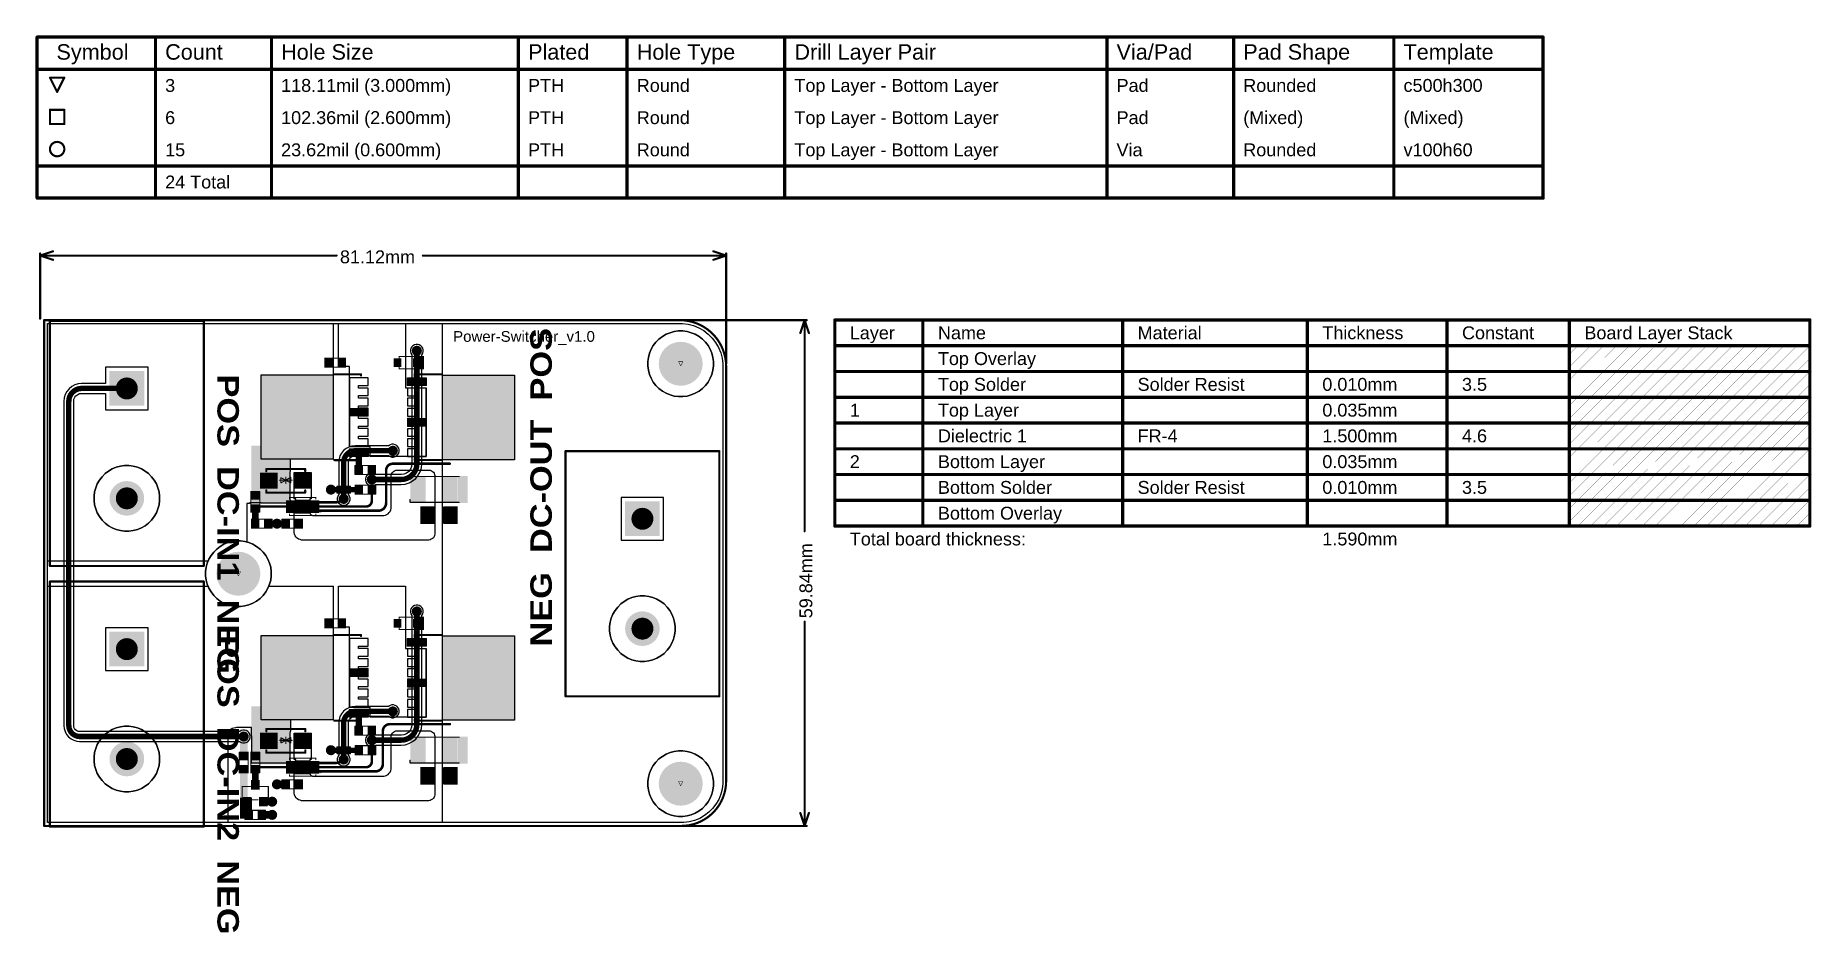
# Model space of a CAD drawing. Header units: inches. Extents: x -1 to 209, y -13 to 94.
import ezdxf

# ---------------------------------------------------------------- set-up
doc = ezdxf.new("R2010")
doc.units = ezdxf.units.IN
for name, color, linetype in [('Board Outline', 216, 'Continuous'), ('Bottom Layer', 5, 'Continuous'), ('Bottom Solder', 6, 'Continuous'), ('Dimensions', 6, 'Continuous'), ('Drill Drawing', 1, 'Continuous'), ('Fabrication', 76, 'Continuous'), ('Multi-Layer', 9, 'Continuous'), ('Pad Holes', 156, 'Continuous'), ('Top Layer', 1, 'Continuous'), ('Top Overlay', 2, 'Continuous'), ('Top Paste', 8, 'Continuous'), ('Top Solder', 216, 'Continuous'), ('Via Holes', 16, 'Continuous')]:
    doc.layers.add(name, color=color, linetype=linetype)
doc.styles.add('Arial', font='', dxfattribs={"height": 0.2})
doc.styles.add('Arial Black_Bold', font='', dxfattribs={"height": 0.2})
doc.styles.get('Arial').set_extended_font_data('Arial')
doc.styles.get('Arial Black_Bold').set_extended_font_data('Arial Black', bold=True)

msp = doc.modelspace()

# ---------------------------------------------------------------- texts
at = {"layer": 'Dimensions', "style": 'Arial'}
msp.add_text('81.12mm', height=1.524, dxfattribs=at).set_placement((34.98, 66.65))
msp.add_text('59.84mm', height=1.524, rotation=90, dxfattribs=at).set_placement((90.83, 24.65))
at = {"layer": 'Drill Drawing', "style": 'Arial'}
for s, height, p in [('Symbol', 1.829, (1.46, 90.74)), ('Count', 1.829, (14.31, 90.74)), ('Hole Size', 1.829, (28.02, 90.74)), ('Plated', 1.829, (57.22, 90.74)), ('Hole Type', 1.829, (70.07, 90.74)), ('Drill Layer Pair', 1.8288, (88.71, 90.74)), ('Via/Pad', 1.829, (126.8, 90.74)), ('Pad Shape', 1.829, (141.78, 90.74)), ('Template', 1.829, (160.73, 90.74)), ('3', 1.52, (14.31, 86.93)), ('118.11mil (3.000mm)', 1.524, (28.02, 86.93)), ('PTH', 1.524, (57.22, 86.93)), ('Round', 1.524, (70.07, 86.93)), ('Top Layer - Bottom Layer', 1.524, (88.71, 86.93)), ('Pad', 1.524, (126.8, 86.93)), ('Rounded', 1.524, (141.78, 86.93)), ('c500h300', 1.524, (160.73, 86.93)), ('6', 1.52, (14.31, 83.12)), ('102.36mil (2.600mm)', 1.524, (28.02, 83.12)), ('PTH', 1.524, (57.22, 83.12)), ('Round', 1.524, (70.07, 83.12)), ('Top Layer - Bottom Layer', 1.524, (88.71, 83.12)), ('Pad', 1.524, (126.8, 83.12)), ('(Mixed)', 1.524, (141.78, 83.12)), ('(Mixed)', 1.524, (160.73, 83.12)), ('15', 1.524, (14.31, 79.31)), ('23.62mil (0.600mm)', 1.524, (28.02, 79.31)), ('PTH', 1.524, (57.22, 79.31)), ('Round', 1.524, (70.07, 79.31)), ('Top Layer - Bottom Layer', 1.524, (88.71, 79.31)), ('Via', 1.524, (126.8, 79.31)), ('Rounded', 1.524, (141.78, 79.31)), ('v100h60', 1.524, (160.73, 79.31)), ('24 Total', 1.524, (14.31, 75.5))]:
    msp.add_text(s, height=height, dxfattribs=at).set_placement(p)
at = {"layer": 'Fabrication', "style": 'Arial'}
for s, height, p in [('Layer', 1.524, (95.26, 57.66)), ('Name', 1.524, (105.68, 57.66)), ('Material', 1.524, (129.29, 57.66)), ('Thickness', 1.524, (151.13, 57.66)), ('Constant', 1.524, (167.64, 57.66)), ('Board Layer Stack', 1.524, (182.11, 57.66)), ('Top Overlay', 1.524, (105.68, 54.61)), ('Top Solder', 1.524, (105.68, 51.56)), ('Solder Resist', 1.524, (129.29, 51.56)), ('0.010mm', 1.524, (151.13, 51.56)), ('3.5', 1.524, (167.64, 51.56)), ('1', 1.52, (95.26, 48.51)), ('Top Layer', 1.524, (105.68, 48.51)), ('0.035mm', 1.524, (151.13, 48.51)), ('Dielectric 1', 1.524, (105.68, 45.47)), ('FR-4', 1.524, (129.29, 45.47)), ('1.500mm', 1.524, (151.13, 45.47)), ('4.6', 1.524, (167.64, 45.47)), ('2', 1.52, (95.26, 42.42)), ('Bottom Layer', 1.524, (105.68, 42.42)), ('0.035mm', 1.524, (151.13, 42.42)), ('Bottom Solder', 1.524, (105.68, 39.37)), ('Solder Resist', 1.524, (129.29, 39.37)), ('0.010mm', 1.524, (151.13, 39.37)), ('3.5', 1.524, (167.64, 39.37)), ('Bottom Overlay', 1.524, (105.68, 36.32)), ('Total board thickness:', 1.524, (95.26, 33.27)), ('1.590mm', 1.524, (151.13, 33.27))]:
    msp.add_text(s, height=height, dxfattribs=at).set_placement(p)
at = {"layer": 'Top Overlay', "style": 'Arial Black_Bold'}
for s, rotation, p in [('NEG  DC-OUT  POS', 90, (60.03, 21.31)), ('POS  DC-IN1  NEG', 270, (20.49, 53.49)), ('POS  DC-IN2  NEG', 270, (20.49, 22.65))]:
    msp.add_text(s, height=2.54, rotation=rotation, dxfattribs=at).set_placement(p)
at = {"layer": 'Top Overlay', "style": 'Arial'}
msp.add_text('Power-Switcher_v1.0', height=1.27, dxfattribs=at).set_placement((48.36, 57.36))

# ---------------------------------------------------------------- blocks, each defined once
blk = doc.blocks.new('DFN_6_EP_2_3__1')
at = {"layer": 'Top Layer'}
for points in [[(-1.85, 0.65), (-1.04, 0.65), (-1.04, 0.35), (-1.85, 0.35)], [(-1.85, 0.15), (-1.04, 0.15), (-1.04, -0.15), (-1.85, -0.15)], [(-0.83, 0.72), (0.83, 0.72), (0.83, -0.72), (-0.83, -0.72)], [(1.04, 0.65), (1.85, 0.65), (1.85, 0.35), (1.04, 0.35)], [(1.04, 0.15), (1.85, 0.15), (1.85, -0.15), (1.04, -0.15)], [(-1.85, -0.35), (-1.04, -0.35), (-1.04, -0.65), (-1.85, -0.65)], [(1.04, -0.35), (1.85, -0.35), (1.85, -0.65), (1.04, -0.65)]]:
    blk.add_hatch(color=1, dxfattribs=at).paths.add_polyline_path(points)
at = {"layer": 'Top Paste'}
for points in [[(-1.85, 0.65), (-1.04, 0.65), (-1.04, 0.35), (-1.85, 0.35)], [(-1.85, 0.15), (-1.04, 0.15), (-1.04, -0.15), (-1.85, -0.15)], [(-0.83, 0.72), (0.83, 0.72), (0.83, -0.72), (-0.83, -0.72)], [(1.04, 0.65), (1.85, 0.65), (1.85, 0.35), (1.04, 0.35)], [(1.04, 0.15), (1.85, 0.15), (1.85, -0.15), (1.04, -0.15)], [(-1.85, -0.35), (-1.04, -0.35), (-1.04, -0.65), (-1.85, -0.65)], [(1.04, -0.35), (1.85, -0.35), (1.85, -0.65), (1.04, -0.65)]]:
    blk.add_hatch(color=8, dxfattribs=at).paths.add_polyline_path(points)
at = {"layer": 'Top Solder'}
for points in [[(-1.96, 0.75), (-0.94, 0.75), (-0.94, 0.25), (-1.96, 0.25)], [(-1.96, 0.25), (-0.94, 0.25), (-0.94, -0.25), (-1.96, -0.25)], [(-0.93, 0.83), (0.93, 0.83), (0.93, -0.83), (-0.93, -0.83)], [(0.94, 0.75), (1.96, 0.75), (1.96, 0.25), (0.94, 0.25)], [(0.94, 0.25), (1.96, 0.25), (1.96, -0.25), (0.94, -0.25)], [(-1.96, -0.25), (-0.94, -0.25), (-0.94, -0.75), (-1.96, -0.75)], [(0.94, -0.25), (1.96, -0.25), (1.96, -0.75), (0.94, -0.75)]]:
    blk.add_hatch(color=216, dxfattribs=at).paths.add_polyline_path(points)
at = {"layer": 'Top Overlay', "const_width": 0.127}
for points in [[(-2.02, 0.53), (-2.15, 0.65)], [(-2.15, 0.65), (-2.15, 0.4)], [(-2.02, 0.53), (-2.15, 0.4)], [(-1.55, 1.07), (-1.55, 0.89)], [(1.55, 1.07), (-1.55, 1.07)], [(1.55, 0.89), (1.55, 1.07)], [(-1.55, -1.07), (-1.55, -0.89)], [(1.55, -1.07), (-1.55, -1.07)], [(1.55, -0.89), (1.55, -1.07)]]:
    blk.add_lwpolyline(points, dxfattribs=at)
at = {"layer": 'Top Overlay', "const_width": 0.0635}
for points in [[(-2.18, 0.65, 1), (-2.12, 0.65, 1)], [(-2.18, 0.65, 1), (-2.12, 0.65, 1)], [(-2.18, 0.4, 1), (-2.12, 0.4, 1)], [(-2.18, 0.4, 1), (-2.12, 0.4, 1)], [(-2.06, 0.53, 1), (-1.99, 0.53, 1)], [(-2.06, 0.53, 1), (-1.99, 0.53, 1)], [(-1.58, 1.07, 1), (-1.52, 1.07, 1)], [(-1.58, 1.07, 1), (-1.52, 1.07, 1)], [(-1.58, 0.89, 1), (-1.52, 0.89, 1)], [(1.52, 1.07, 1), (1.58, 1.07, 1)], [(1.52, 1.07, 1), (1.58, 1.07, 1)], [(1.52, 0.89, 1), (1.58, 0.89, 1)], [(-1.58, -0.89, 1), (-1.52, -0.89, 1)], [(-1.58, -1.07, 1), (-1.52, -1.07, 1)], [(-1.58, -1.07, 1), (-1.52, -1.07, 1)], [(1.52, -0.89, 1), (1.58, -0.89, 1)], [(1.52, -1.07, 1), (1.58, -1.07, 1)], [(1.52, -1.07, 1), (1.58, -1.07, 1)]]:
    blk.add_lwpolyline(points, format="xyb", close=True, dxfattribs=at)
blk = doc.blocks.new('DFN_6_EP_2_3__2')
at = {"layer": 'Top Layer'}
for points in [[(-1.85, 0.65), (-1.04, 0.65), (-1.04, 0.35), (-1.85, 0.35)], [(-1.85, 0.15), (-1.04, 0.15), (-1.04, -0.15), (-1.85, -0.15)], [(-0.83, 0.72), (0.83, 0.72), (0.83, -0.72), (-0.83, -0.72)], [(1.04, 0.65), (1.85, 0.65), (1.85, 0.35), (1.04, 0.35)], [(1.04, 0.15), (1.85, 0.15), (1.85, -0.15), (1.04, -0.15)], [(-1.85, -0.35), (-1.04, -0.35), (-1.04, -0.65), (-1.85, -0.65)], [(1.04, -0.35), (1.85, -0.35), (1.85, -0.65), (1.04, -0.65)]]:
    blk.add_hatch(color=1, dxfattribs=at).paths.add_polyline_path(points)
at = {"layer": 'Top Paste'}
for points in [[(-1.85, 0.65), (-1.04, 0.65), (-1.04, 0.35), (-1.85, 0.35)], [(-1.85, 0.15), (-1.04, 0.15), (-1.04, -0.15), (-1.85, -0.15)], [(-0.83, 0.72), (0.83, 0.72), (0.83, -0.72), (-0.83, -0.72)], [(1.04, 0.65), (1.85, 0.65), (1.85, 0.35), (1.04, 0.35)], [(1.04, 0.15), (1.85, 0.15), (1.85, -0.15), (1.04, -0.15)], [(-1.85, -0.35), (-1.04, -0.35), (-1.04, -0.65), (-1.85, -0.65)], [(1.04, -0.35), (1.85, -0.35), (1.85, -0.65), (1.04, -0.65)]]:
    blk.add_hatch(color=8, dxfattribs=at).paths.add_polyline_path(points)
at = {"layer": 'Top Solder'}
for points in [[(-1.96, 0.75), (-0.94, 0.75), (-0.94, 0.25), (-1.96, 0.25)], [(-1.96, 0.25), (-0.94, 0.25), (-0.94, -0.25), (-1.96, -0.25)], [(-0.93, 0.83), (0.93, 0.83), (0.93, -0.83), (-0.93, -0.83)], [(0.94, 0.75), (1.96, 0.75), (1.96, 0.25), (0.94, 0.25)], [(0.94, 0.25), (1.96, 0.25), (1.96, -0.25), (0.94, -0.25)], [(-1.96, -0.25), (-0.94, -0.25), (-0.94, -0.75), (-1.96, -0.75)], [(0.94, -0.25), (1.96, -0.25), (1.96, -0.75), (0.94, -0.75)]]:
    blk.add_hatch(color=216, dxfattribs=at).paths.add_polyline_path(points)
at = {"layer": 'Top Overlay', "const_width": 0.127}
for points in [[(-2.02, 0.53), (-2.15, 0.65)], [(-2.15, 0.65), (-2.15, 0.4)], [(-2.02, 0.53), (-2.15, 0.4)], [(-1.55, 1.07), (-1.55, 0.89)], [(1.55, 1.07), (-1.55, 1.07)], [(1.55, 0.89), (1.55, 1.07)], [(-1.55, -1.07), (-1.55, -0.89)], [(1.55, -1.07), (-1.55, -1.07)], [(1.55, -0.89), (1.55, -1.07)]]:
    blk.add_lwpolyline(points, dxfattribs=at)
at = {"layer": 'Top Overlay', "const_width": 0.0635}
for points in [[(-2.18, 0.65, 1), (-2.12, 0.65, 1)], [(-2.18, 0.65, 1), (-2.12, 0.65, 1)], [(-2.18, 0.4, 1), (-2.12, 0.4, 1)], [(-2.18, 0.4, 1), (-2.12, 0.4, 1)], [(-2.06, 0.53, 1), (-1.99, 0.53, 1)], [(-2.06, 0.53, 1), (-1.99, 0.53, 1)], [(-1.58, 1.07, 1), (-1.52, 1.07, 1)], [(-1.58, 1.07, 1), (-1.52, 1.07, 1)], [(-1.58, 0.89, 1), (-1.52, 0.89, 1)], [(1.52, 1.07, 1), (1.58, 1.07, 1)], [(1.52, 1.07, 1), (1.58, 1.07, 1)], [(1.52, 0.89, 1), (1.58, 0.89, 1)], [(-1.58, -0.89, 1), (-1.52, -0.89, 1)], [(-1.58, -1.07, 1), (-1.52, -1.07, 1)], [(-1.58, -1.07, 1), (-1.52, -1.07, 1)], [(1.52, -0.89, 1), (1.58, -0.89, 1)], [(1.52, -1.07, 1), (1.58, -1.07, 1)], [(1.52, -1.07, 1), (1.58, -1.07, 1)]]:
    blk.add_lwpolyline(points, format="xyb", close=True, dxfattribs=at)
blk = doc.blocks.new('R___0603_3')
at = {"layer": 'Top Layer'}
for points in [[(-0.381, 0.4445), (-0.381, -0.4445), (-1.143, -0.4445), (-1.143, 0.4445)], [(1.143, 0.4445), (1.143, -0.4445), (0.381, -0.4445), (0.381, 0.4445)]]:
    blk.add_hatch(color=1, dxfattribs=at).paths.add_polyline_path(points)
at = {"layer": 'Top Paste'}
for points in [[(-0.381, 0.4445), (-0.381, -0.4445), (-1.143, -0.4445), (-1.143, 0.4445)], [(1.143, 0.4445), (1.143, -0.4445), (0.381, -0.4445), (0.381, 0.4445)]]:
    blk.add_hatch(color=8, dxfattribs=at).paths.add_polyline_path(points)
at = {"layer": 'Top Solder'}
for points in [[(-0.2794, 0.5461), (-0.2794, -0.5461), (-1.2446, -0.5461), (-1.2446, 0.5461)], [(1.2446, 0.5461), (1.2446, -0.5461), (0.2794, -0.5461), (0.2794, 0.5461)]]:
    blk.add_hatch(color=216, dxfattribs=at).paths.add_polyline_path(points)
at = {"layer": 'Top Overlay', "const_width": 0.127}
for points in [[(-1.2192, -0.5334), (-1.2192, 0.5334)], [(-1.2192, 0.5334), (1.2192, 0.5334)], [(1.2192, -0.5334), (1.2192, 0.5334)], [(-1.2192, -0.5334), (1.2192, -0.5334)]]:
    blk.add_lwpolyline(points, dxfattribs=at)
at = {"layer": 'Top Overlay', "const_width": 0.0635}
for points in [[(-1.25095, 0.5334, 1), (-1.18745, 0.5334, 1)], [(-1.25095, 0.5334, 1), (-1.18745, 0.5334, 1)], [(1.18745, 0.5334, 1), (1.25095, 0.5334, 1)], [(1.18745, 0.5334, 1), (1.25095, 0.5334, 1)], [(-1.25095, -0.5334, 1), (-1.18745, -0.5334, 1)], [(-1.25095, -0.5334, 1), (-1.18745, -0.5334, 1)], [(1.18745, -0.5334, 1), (1.25095, -0.5334, 1)], [(1.18745, -0.5334, 1), (1.25095, -0.5334, 1)]]:
    blk.add_lwpolyline(points, format="xyb", close=True, dxfattribs=at)
blk = doc.blocks.new('R___0603_4')
at = {"layer": 'Top Layer'}
for points in [[(-0.381, 0.4445), (-0.381, -0.4445), (-1.143, -0.4445), (-1.143, 0.4445)], [(1.143, 0.4445), (1.143, -0.4445), (0.381, -0.4445), (0.381, 0.4445)]]:
    blk.add_hatch(color=1, dxfattribs=at).paths.add_polyline_path(points)
at = {"layer": 'Top Paste'}
for points in [[(-0.381, 0.4445), (-0.381, -0.4445), (-1.143, -0.4445), (-1.143, 0.4445)], [(1.143, 0.4445), (1.143, -0.4445), (0.381, -0.4445), (0.381, 0.4445)]]:
    blk.add_hatch(color=8, dxfattribs=at).paths.add_polyline_path(points)
at = {"layer": 'Top Solder'}
for points in [[(-0.2794, 0.5461), (-0.2794, -0.5461), (-1.2446, -0.5461), (-1.2446, 0.5461)], [(1.2446, 0.5461), (1.2446, -0.5461), (0.2794, -0.5461), (0.2794, 0.5461)]]:
    blk.add_hatch(color=216, dxfattribs=at).paths.add_polyline_path(points)
at = {"layer": 'Top Overlay', "const_width": 0.127}
for points in [[(-1.2192, -0.5334), (-1.2192, 0.5334)], [(-1.2192, 0.5334), (1.2192, 0.5334)], [(1.2192, -0.5334), (1.2192, 0.5334)], [(-1.2192, -0.5334), (1.2192, -0.5334)]]:
    blk.add_lwpolyline(points, dxfattribs=at)
at = {"layer": 'Top Overlay', "const_width": 0.0635}
for points in [[(-1.25095, 0.5334, 1), (-1.18745, 0.5334, 1)], [(-1.25095, 0.5334, 1), (-1.18745, 0.5334, 1)], [(1.18745, 0.5334, 1), (1.25095, 0.5334, 1)], [(1.18745, 0.5334, 1), (1.25095, 0.5334, 1)], [(-1.25095, -0.5334, 1), (-1.18745, -0.5334, 1)], [(-1.25095, -0.5334, 1), (-1.18745, -0.5334, 1)], [(1.18745, -0.5334, 1), (1.25095, -0.5334, 1)], [(1.18745, -0.5334, 1), (1.25095, -0.5334, 1)]]:
    blk.add_lwpolyline(points, format="xyb", close=True, dxfattribs=at)
blk = doc.blocks.new('R___0603_5')
at = {"layer": 'Top Layer'}
for points in [[(-0.381, 0.4445), (-0.381, -0.4445), (-1.143, -0.4445), (-1.143, 0.4445)], [(1.143, 0.4445), (1.143, -0.4445), (0.381, -0.4445), (0.381, 0.4445)]]:
    blk.add_hatch(color=1, dxfattribs=at).paths.add_polyline_path(points)
at = {"layer": 'Top Paste'}
for points in [[(-0.381, 0.4445), (-0.381, -0.4445), (-1.143, -0.4445), (-1.143, 0.4445)], [(1.143, 0.4445), (1.143, -0.4445), (0.381, -0.4445), (0.381, 0.4445)]]:
    blk.add_hatch(color=8, dxfattribs=at).paths.add_polyline_path(points)
at = {"layer": 'Top Solder'}
for points in [[(-0.2794, 0.5461), (-0.2794, -0.5461), (-1.2446, -0.5461), (-1.2446, 0.5461)], [(1.2446, 0.5461), (1.2446, -0.5461), (0.2794, -0.5461), (0.2794, 0.5461)]]:
    blk.add_hatch(color=216, dxfattribs=at).paths.add_polyline_path(points)
at = {"layer": 'Top Overlay', "const_width": 0.127}
for points in [[(-1.2192, 0.5334), (-1.2192, -0.5334)], [(1.2192, 0.5334), (-1.2192, 0.5334)], [(1.2192, 0.5334), (1.2192, -0.5334)], [(1.2192, -0.5334), (-1.2192, -0.5334)]]:
    blk.add_lwpolyline(points, dxfattribs=at)
at = {"layer": 'Top Overlay', "const_width": 0.0635}
for points in [[(-1.25095, 0.5334, 1), (-1.18745, 0.5334, 1)], [(-1.25095, 0.5334, 1), (-1.18745, 0.5334, 1)], [(1.18745, 0.5334, 1), (1.25095, 0.5334, 1)], [(1.18745, 0.5334, 1), (1.25095, 0.5334, 1)], [(-1.25095, -0.5334, 1), (-1.18745, -0.5334, 1)], [(-1.25095, -0.5334, 1), (-1.18745, -0.5334, 1)], [(1.18745, -0.5334, 1), (1.25095, -0.5334, 1)], [(1.18745, -0.5334, 1), (1.25095, -0.5334, 1)]]:
    blk.add_lwpolyline(points, format="xyb", close=True, dxfattribs=at)
blk = doc.blocks.new('R___0603_6')
at = {"layer": 'Top Layer'}
for points in [[(-0.381, 0.4445), (-0.381, -0.4445), (-1.143, -0.4445), (-1.143, 0.4445)], [(1.143, 0.4445), (1.143, -0.4445), (0.381, -0.4445), (0.381, 0.4445)]]:
    blk.add_hatch(color=1, dxfattribs=at).paths.add_polyline_path(points)
at = {"layer": 'Top Paste'}
for points in [[(-0.381, 0.4445), (-0.381, -0.4445), (-1.143, -0.4445), (-1.143, 0.4445)], [(1.143, 0.4445), (1.143, -0.4445), (0.381, -0.4445), (0.381, 0.4445)]]:
    blk.add_hatch(color=8, dxfattribs=at).paths.add_polyline_path(points)
at = {"layer": 'Top Solder'}
for points in [[(-0.2794, 0.5461), (-0.2794, -0.5461), (-1.2446, -0.5461), (-1.2446, 0.5461)], [(1.2446, 0.5461), (1.2446, -0.5461), (0.2794, -0.5461), (0.2794, 0.5461)]]:
    blk.add_hatch(color=216, dxfattribs=at).paths.add_polyline_path(points)
at = {"layer": 'Top Overlay', "const_width": 0.127}
for points in [[(-1.2192, 0.5334), (-1.2192, -0.5334)], [(1.2192, 0.5334), (-1.2192, 0.5334)], [(1.2192, 0.5334), (1.2192, -0.5334)], [(1.2192, -0.5334), (-1.2192, -0.5334)]]:
    blk.add_lwpolyline(points, dxfattribs=at)
at = {"layer": 'Top Overlay', "const_width": 0.0635}
for points in [[(-1.25095, 0.5334, 1), (-1.18745, 0.5334, 1)], [(-1.25095, 0.5334, 1), (-1.18745, 0.5334, 1)], [(1.18745, 0.5334, 1), (1.25095, 0.5334, 1)], [(1.18745, 0.5334, 1), (1.25095, 0.5334, 1)], [(-1.25095, -0.5334, 1), (-1.18745, -0.5334, 1)], [(-1.25095, -0.5334, 1), (-1.18745, -0.5334, 1)], [(1.18745, -0.5334, 1), (1.25095, -0.5334, 1)], [(1.18745, -0.5334, 1), (1.25095, -0.5334, 1)]]:
    blk.add_lwpolyline(points, format="xyb", close=True, dxfattribs=at)
blk = doc.blocks.new('R___0603_7')
at = {"layer": 'Top Layer'}
for points in [[(-0.381, 0.4445), (-0.381, -0.4445), (-1.143, -0.4445), (-1.143, 0.4445)], [(1.143, 0.4445), (1.143, -0.4445), (0.381, -0.4445), (0.381, 0.4445)]]:
    blk.add_hatch(color=1, dxfattribs=at).paths.add_polyline_path(points)
at = {"layer": 'Top Paste'}
for points in [[(-0.381, 0.4445), (-0.381, -0.4445), (-1.143, -0.4445), (-1.143, 0.4445)], [(1.143, 0.4445), (1.143, -0.4445), (0.381, -0.4445), (0.381, 0.4445)]]:
    blk.add_hatch(color=8, dxfattribs=at).paths.add_polyline_path(points)
at = {"layer": 'Top Solder'}
for points in [[(-0.2794, 0.5461), (-0.2794, -0.5461), (-1.2446, -0.5461), (-1.2446, 0.5461)], [(1.2446, 0.5461), (1.2446, -0.5461), (0.2794, -0.5461), (0.2794, 0.5461)]]:
    blk.add_hatch(color=216, dxfattribs=at).paths.add_polyline_path(points)
at = {"layer": 'Top Overlay', "const_width": 0.127}
for points in [[(-1.2192, 0.5334), (-1.2192, -0.5334)], [(-1.2192, 0.5334), (1.2192, 0.5334)], [(1.2192, 0.5334), (1.2192, -0.5334)], [(-1.2192, -0.5334), (1.2192, -0.5334)]]:
    blk.add_lwpolyline(points, dxfattribs=at)
at = {"layer": 'Top Overlay', "const_width": 0.0635}
for points in [[(-1.25095, 0.5334, 1), (-1.18745, 0.5334, 1)], [(-1.25095, 0.5334, 1), (-1.18745, 0.5334, 1)], [(1.18745, 0.5334, 1), (1.25095, 0.5334, 1)], [(1.18745, 0.5334, 1), (1.25095, 0.5334, 1)], [(-1.25095, -0.5334, 1), (-1.18745, -0.5334, 1)], [(-1.25095, -0.5334, 1), (-1.18745, -0.5334, 1)], [(1.18745, -0.5334, 1), (1.25095, -0.5334, 1)], [(1.18745, -0.5334, 1), (1.25095, -0.5334, 1)]]:
    blk.add_lwpolyline(points, format="xyb", close=True, dxfattribs=at)
blk = doc.blocks.new('R___0603_8')
at = {"layer": 'Top Layer'}
for points in [[(-0.381, 0.4445), (-0.381, -0.4445), (-1.143, -0.4445), (-1.143, 0.4445)], [(1.143, 0.4445), (1.143, -0.4445), (0.381, -0.4445), (0.381, 0.4445)]]:
    blk.add_hatch(color=1, dxfattribs=at).paths.add_polyline_path(points)
at = {"layer": 'Top Paste'}
for points in [[(-0.381, 0.4445), (-0.381, -0.4445), (-1.143, -0.4445), (-1.143, 0.4445)], [(1.143, 0.4445), (1.143, -0.4445), (0.381, -0.4445), (0.381, 0.4445)]]:
    blk.add_hatch(color=8, dxfattribs=at).paths.add_polyline_path(points)
at = {"layer": 'Top Solder'}
for points in [[(-0.2794, 0.5461), (-0.2794, -0.5461), (-1.2446, -0.5461), (-1.2446, 0.5461)], [(1.2446, 0.5461), (1.2446, -0.5461), (0.2794, -0.5461), (0.2794, 0.5461)]]:
    blk.add_hatch(color=216, dxfattribs=at).paths.add_polyline_path(points)
at = {"layer": 'Top Overlay', "const_width": 0.127}
for points in [[(-1.2192, -0.5334), (-1.2192, 0.5334)], [(1.2192, 0.5334), (-1.2192, 0.5334)], [(1.2192, -0.5334), (1.2192, 0.5334)], [(1.2192, -0.5334), (-1.2192, -0.5334)]]:
    blk.add_lwpolyline(points, dxfattribs=at)
at = {"layer": 'Top Overlay', "const_width": 0.0635}
for points in [[(-1.25095, 0.5334, 1), (-1.18745, 0.5334, 1)], [(-1.25095, 0.5334, 1), (-1.18745, 0.5334, 1)], [(1.18745, 0.5334, 1), (1.25095, 0.5334, 1)], [(1.18745, 0.5334, 1), (1.25095, 0.5334, 1)], [(-1.25095, -0.5334, 1), (-1.18745, -0.5334, 1)], [(-1.25095, -0.5334, 1), (-1.18745, -0.5334, 1)], [(1.18745, -0.5334, 1), (1.25095, -0.5334, 1)], [(1.18745, -0.5334, 1), (1.25095, -0.5334, 1)]]:
    blk.add_lwpolyline(points, format="xyb", close=True, dxfattribs=at)
blk = doc.blocks.new('R___0603_9')
at = {"layer": 'Top Layer'}
for points in [[(-0.381, 0.4445), (-0.381, -0.4445), (-1.143, -0.4445), (-1.143, 0.4445)], [(1.143, 0.4445), (1.143, -0.4445), (0.381, -0.4445), (0.381, 0.4445)]]:
    blk.add_hatch(color=1, dxfattribs=at).paths.add_polyline_path(points)
at = {"layer": 'Top Paste'}
for points in [[(-0.381, 0.4445), (-0.381, -0.4445), (-1.143, -0.4445), (-1.143, 0.4445)], [(1.143, 0.4445), (1.143, -0.4445), (0.381, -0.4445), (0.381, 0.4445)]]:
    blk.add_hatch(color=8, dxfattribs=at).paths.add_polyline_path(points)
at = {"layer": 'Top Solder'}
for points in [[(-0.2794, 0.5461), (-0.2794, -0.5461), (-1.2446, -0.5461), (-1.2446, 0.5461)], [(1.2446, 0.5461), (1.2446, -0.5461), (0.2794, -0.5461), (0.2794, 0.5461)]]:
    blk.add_hatch(color=216, dxfattribs=at).paths.add_polyline_path(points)
at = {"layer": 'Top Overlay', "const_width": 0.127}
for points in [[(-1.2192, 0.5334), (-1.2192, -0.5334)], [(1.2192, 0.5334), (-1.2192, 0.5334)], [(1.2192, 0.5334), (1.2192, -0.5334)], [(1.2192, -0.5334), (-1.2192, -0.5334)]]:
    blk.add_lwpolyline(points, dxfattribs=at)
at = {"layer": 'Top Overlay', "const_width": 0.0635}
for points in [[(-1.25095, 0.5334, 1), (-1.18745, 0.5334, 1)], [(-1.25095, 0.5334, 1), (-1.18745, 0.5334, 1)], [(1.18745, 0.5334, 1), (1.25095, 0.5334, 1)], [(1.18745, 0.5334, 1), (1.25095, 0.5334, 1)], [(-1.25095, -0.5334, 1), (-1.18745, -0.5334, 1)], [(-1.25095, -0.5334, 1), (-1.18745, -0.5334, 1)], [(1.18745, -0.5334, 1), (1.25095, -0.5334, 1)], [(1.18745, -0.5334, 1), (1.25095, -0.5334, 1)]]:
    blk.add_lwpolyline(points, format="xyb", close=True, dxfattribs=at)
blk = doc.blocks.new('R___0603_10')
at = {"layer": 'Top Layer'}
for points in [[(-0.381, 0.4445), (-0.381, -0.4445), (-1.143, -0.4445), (-1.143, 0.4445)], [(1.143, 0.4445), (1.143, -0.4445), (0.381, -0.4445), (0.381, 0.4445)]]:
    blk.add_hatch(color=1, dxfattribs=at).paths.add_polyline_path(points)
at = {"layer": 'Top Paste'}
for points in [[(-0.381, 0.4445), (-0.381, -0.4445), (-1.143, -0.4445), (-1.143, 0.4445)], [(1.143, 0.4445), (1.143, -0.4445), (0.381, -0.4445), (0.381, 0.4445)]]:
    blk.add_hatch(color=8, dxfattribs=at).paths.add_polyline_path(points)
at = {"layer": 'Top Solder'}
for points in [[(-0.2794, 0.5461), (-0.2794, -0.5461), (-1.2446, -0.5461), (-1.2446, 0.5461)], [(1.2446, 0.5461), (1.2446, -0.5461), (0.2794, -0.5461), (0.2794, 0.5461)]]:
    blk.add_hatch(color=216, dxfattribs=at).paths.add_polyline_path(points)
at = {"layer": 'Top Overlay', "const_width": 0.127}
for points in [[(-1.2192, -0.5334), (-1.2192, 0.5334)], [(-1.2192, 0.5334), (1.2192, 0.5334)], [(1.2192, -0.5334), (1.2192, 0.5334)], [(-1.2192, -0.5334), (1.2192, -0.5334)]]:
    blk.add_lwpolyline(points, dxfattribs=at)
at = {"layer": 'Top Overlay', "const_width": 0.0635}
for points in [[(-1.25095, 0.5334, 1), (-1.18745, 0.5334, 1)], [(-1.25095, 0.5334, 1), (-1.18745, 0.5334, 1)], [(1.18745, 0.5334, 1), (1.25095, 0.5334, 1)], [(1.18745, 0.5334, 1), (1.25095, 0.5334, 1)], [(-1.25095, -0.5334, 1), (-1.18745, -0.5334, 1)], [(-1.25095, -0.5334, 1), (-1.18745, -0.5334, 1)], [(1.18745, -0.5334, 1), (1.25095, -0.5334, 1)], [(1.18745, -0.5334, 1), (1.25095, -0.5334, 1)]]:
    blk.add_lwpolyline(points, format="xyb", close=True, dxfattribs=at)
blk = doc.blocks.new('R___0603_11')
at = {"layer": 'Top Layer'}
for points in [[(-0.381, 0.4445), (-0.381, -0.4445), (-1.143, -0.4445), (-1.143, 0.4445)], [(1.143, 0.4445), (1.143, -0.4445), (0.381, -0.4445), (0.381, 0.4445)]]:
    blk.add_hatch(color=1, dxfattribs=at).paths.add_polyline_path(points)
at = {"layer": 'Top Paste'}
for points in [[(-0.381, 0.4445), (-0.381, -0.4445), (-1.143, -0.4445), (-1.143, 0.4445)], [(1.143, 0.4445), (1.143, -0.4445), (0.381, -0.4445), (0.381, 0.4445)]]:
    blk.add_hatch(color=8, dxfattribs=at).paths.add_polyline_path(points)
at = {"layer": 'Top Solder'}
for points in [[(-0.2794, 0.5461), (-0.2794, -0.5461), (-1.2446, -0.5461), (-1.2446, 0.5461)], [(1.2446, 0.5461), (1.2446, -0.5461), (0.2794, -0.5461), (0.2794, 0.5461)]]:
    blk.add_hatch(color=216, dxfattribs=at).paths.add_polyline_path(points)
at = {"layer": 'Top Overlay', "const_width": 0.127}
for points in [[(-1.2192, 0.5334), (-1.2192, -0.5334)], [(1.2192, 0.5334), (-1.2192, 0.5334)], [(1.2192, 0.5334), (1.2192, -0.5334)], [(1.2192, -0.5334), (-1.2192, -0.5334)]]:
    blk.add_lwpolyline(points, dxfattribs=at)
at = {"layer": 'Top Overlay', "const_width": 0.0635}
for points in [[(-1.25095, 0.5334, 1), (-1.18745, 0.5334, 1)], [(-1.25095, 0.5334, 1), (-1.18745, 0.5334, 1)], [(1.18745, 0.5334, 1), (1.25095, 0.5334, 1)], [(1.18745, 0.5334, 1), (1.25095, 0.5334, 1)], [(-1.25095, -0.5334, 1), (-1.18745, -0.5334, 1)], [(-1.25095, -0.5334, 1), (-1.18745, -0.5334, 1)], [(1.18745, -0.5334, 1), (1.25095, -0.5334, 1)], [(1.18745, -0.5334, 1), (1.25095, -0.5334, 1)]]:
    blk.add_lwpolyline(points, format="xyb", close=True, dxfattribs=at)
blk = doc.blocks.new('R___0603_12')
at = {"layer": 'Top Layer'}
for points in [[(-0.381, 0.4445), (-0.381, -0.4445), (-1.143, -0.4445), (-1.143, 0.4445)], [(1.143, 0.4445), (1.143, -0.4445), (0.381, -0.4445), (0.381, 0.4445)]]:
    blk.add_hatch(color=1, dxfattribs=at).paths.add_polyline_path(points)
at = {"layer": 'Top Paste'}
for points in [[(-0.381, 0.4445), (-0.381, -0.4445), (-1.143, -0.4445), (-1.143, 0.4445)], [(1.143, 0.4445), (1.143, -0.4445), (0.381, -0.4445), (0.381, 0.4445)]]:
    blk.add_hatch(color=8, dxfattribs=at).paths.add_polyline_path(points)
at = {"layer": 'Top Solder'}
for points in [[(-0.2794, 0.5461), (-0.2794, -0.5461), (-1.2446, -0.5461), (-1.2446, 0.5461)], [(1.2446, 0.5461), (1.2446, -0.5461), (0.2794, -0.5461), (0.2794, 0.5461)]]:
    blk.add_hatch(color=216, dxfattribs=at).paths.add_polyline_path(points)
at = {"layer": 'Top Overlay', "const_width": 0.127}
for points in [[(-1.2192, 0.5334), (-1.2192, -0.5334)], [(-1.2192, 0.5334), (1.2192, 0.5334)], [(1.2192, 0.5334), (1.2192, -0.5334)], [(-1.2192, -0.5334), (1.2192, -0.5334)]]:
    blk.add_lwpolyline(points, dxfattribs=at)
at = {"layer": 'Top Overlay', "const_width": 0.0635}
for points in [[(-1.25095, 0.5334, 1), (-1.18745, 0.5334, 1)], [(-1.25095, 0.5334, 1), (-1.18745, 0.5334, 1)], [(1.18745, 0.5334, 1), (1.25095, 0.5334, 1)], [(1.18745, 0.5334, 1), (1.25095, 0.5334, 1)], [(-1.25095, -0.5334, 1), (-1.18745, -0.5334, 1)], [(-1.25095, -0.5334, 1), (-1.18745, -0.5334, 1)], [(1.18745, -0.5334, 1), (1.25095, -0.5334, 1)], [(1.18745, -0.5334, 1), (1.25095, -0.5334, 1)]]:
    blk.add_lwpolyline(points, format="xyb", close=True, dxfattribs=at)
blk = doc.blocks.new('R___0603_13')
at = {"layer": 'Top Layer'}
for points in [[(-0.381, 0.4445), (-0.381, -0.4445), (-1.143, -0.4445), (-1.143, 0.4445)], [(1.143, 0.4445), (1.143, -0.4445), (0.381, -0.4445), (0.381, 0.4445)]]:
    blk.add_hatch(color=1, dxfattribs=at).paths.add_polyline_path(points)
at = {"layer": 'Top Paste'}
for points in [[(-0.381, 0.4445), (-0.381, -0.4445), (-1.143, -0.4445), (-1.143, 0.4445)], [(1.143, 0.4445), (1.143, -0.4445), (0.381, -0.4445), (0.381, 0.4445)]]:
    blk.add_hatch(color=8, dxfattribs=at).paths.add_polyline_path(points)
at = {"layer": 'Top Solder'}
for points in [[(-0.2794, 0.5461), (-0.2794, -0.5461), (-1.2446, -0.5461), (-1.2446, 0.5461)], [(1.2446, 0.5461), (1.2446, -0.5461), (0.2794, -0.5461), (0.2794, 0.5461)]]:
    blk.add_hatch(color=216, dxfattribs=at).paths.add_polyline_path(points)
at = {"layer": 'Top Overlay', "const_width": 0.127}
for points in [[(-1.2192, -0.5334), (-1.2192, 0.5334)], [(-1.2192, 0.5334), (1.2192, 0.5334)], [(1.2192, -0.5334), (1.2192, 0.5334)], [(-1.2192, -0.5334), (1.2192, -0.5334)]]:
    blk.add_lwpolyline(points, dxfattribs=at)
at = {"layer": 'Top Overlay', "const_width": 0.0635}
for points in [[(-1.25095, 0.5334, 1), (-1.18745, 0.5334, 1)], [(-1.25095, 0.5334, 1), (-1.18745, 0.5334, 1)], [(1.18745, 0.5334, 1), (1.25095, 0.5334, 1)], [(1.18745, 0.5334, 1), (1.25095, 0.5334, 1)], [(-1.25095, -0.5334, 1), (-1.18745, -0.5334, 1)], [(-1.25095, -0.5334, 1), (-1.18745, -0.5334, 1)], [(1.18745, -0.5334, 1), (1.25095, -0.5334, 1)], [(1.18745, -0.5334, 1), (1.25095, -0.5334, 1)]]:
    blk.add_lwpolyline(points, format="xyb", close=True, dxfattribs=at)
blk = doc.blocks.new('R___0603_14')
at = {"layer": 'Top Layer'}
for points in [[(-0.381, 0.4445), (-0.381, -0.4445), (-1.143, -0.4445), (-1.143, 0.4445)], [(1.143, 0.4445), (1.143, -0.4445), (0.381, -0.4445), (0.381, 0.4445)]]:
    blk.add_hatch(color=1, dxfattribs=at).paths.add_polyline_path(points)
at = {"layer": 'Top Paste'}
for points in [[(-0.381, 0.4445), (-0.381, -0.4445), (-1.143, -0.4445), (-1.143, 0.4445)], [(1.143, 0.4445), (1.143, -0.4445), (0.381, -0.4445), (0.381, 0.4445)]]:
    blk.add_hatch(color=8, dxfattribs=at).paths.add_polyline_path(points)
at = {"layer": 'Top Solder'}
for points in [[(-0.2794, 0.5461), (-0.2794, -0.5461), (-1.2446, -0.5461), (-1.2446, 0.5461)], [(1.2446, 0.5461), (1.2446, -0.5461), (0.2794, -0.5461), (0.2794, 0.5461)]]:
    blk.add_hatch(color=216, dxfattribs=at).paths.add_polyline_path(points)
at = {"layer": 'Top Overlay', "const_width": 0.127}
for points in [[(-1.2192, 0.5334), (-1.2192, -0.5334)], [(1.2192, 0.5334), (-1.2192, 0.5334)], [(1.2192, 0.5334), (1.2192, -0.5334)], [(1.2192, -0.5334), (-1.2192, -0.5334)]]:
    blk.add_lwpolyline(points, dxfattribs=at)
at = {"layer": 'Top Overlay', "const_width": 0.0635}
for points in [[(-1.25095, 0.5334, 1), (-1.18745, 0.5334, 1)], [(-1.25095, 0.5334, 1), (-1.18745, 0.5334, 1)], [(1.18745, 0.5334, 1), (1.25095, 0.5334, 1)], [(1.18745, 0.5334, 1), (1.25095, 0.5334, 1)], [(-1.25095, -0.5334, 1), (-1.18745, -0.5334, 1)], [(-1.25095, -0.5334, 1), (-1.18745, -0.5334, 1)], [(1.18745, -0.5334, 1), (1.25095, -0.5334, 1)], [(1.18745, -0.5334, 1), (1.25095, -0.5334, 1)]]:
    blk.add_lwpolyline(points, format="xyb", close=True, dxfattribs=at)
blk = doc.blocks.new('R___0603_15')
at = {"layer": 'Top Layer'}
for points in [[(-0.381, 0.4445), (-0.381, -0.4445), (-1.143, -0.4445), (-1.143, 0.4445)], [(1.143, 0.4445), (1.143, -0.4445), (0.381, -0.4445), (0.381, 0.4445)]]:
    blk.add_hatch(color=1, dxfattribs=at).paths.add_polyline_path(points)
at = {"layer": 'Top Paste'}
for points in [[(-0.381, 0.4445), (-0.381, -0.4445), (-1.143, -0.4445), (-1.143, 0.4445)], [(1.143, 0.4445), (1.143, -0.4445), (0.381, -0.4445), (0.381, 0.4445)]]:
    blk.add_hatch(color=8, dxfattribs=at).paths.add_polyline_path(points)
at = {"layer": 'Top Solder'}
for points in [[(-0.2794, 0.5461), (-0.2794, -0.5461), (-1.2446, -0.5461), (-1.2446, 0.5461)], [(1.2446, 0.5461), (1.2446, -0.5461), (0.2794, -0.5461), (0.2794, 0.5461)]]:
    blk.add_hatch(color=216, dxfattribs=at).paths.add_polyline_path(points)
at = {"layer": 'Top Overlay', "const_width": 0.127}
for points in [[(-1.2192, 0.5334), (-1.2192, -0.5334)], [(1.2192, 0.5334), (-1.2192, 0.5334)], [(1.2192, 0.5334), (1.2192, -0.5334)], [(1.2192, -0.5334), (-1.2192, -0.5334)]]:
    blk.add_lwpolyline(points, dxfattribs=at)
at = {"layer": 'Top Overlay', "const_width": 0.0635}
for points in [[(-1.25095, 0.5334, 1), (-1.18745, 0.5334, 1)], [(-1.25095, 0.5334, 1), (-1.18745, 0.5334, 1)], [(1.18745, 0.5334, 1), (1.25095, 0.5334, 1)], [(1.18745, 0.5334, 1), (1.25095, 0.5334, 1)], [(-1.25095, -0.5334, 1), (-1.18745, -0.5334, 1)], [(-1.25095, -0.5334, 1), (-1.18745, -0.5334, 1)], [(1.18745, -0.5334, 1), (1.25095, -0.5334, 1)], [(1.18745, -0.5334, 1), (1.25095, -0.5334, 1)]]:
    blk.add_lwpolyline(points, format="xyb", close=True, dxfattribs=at)
blk = doc.blocks.new('T_____16')
at = {"layer": 'Top Layer'}
for points in [[(-3.18, 7.9), (6.82, 7.9), (6.82, -0.6), (-3.18, -0.6)], [(-2.85, -2.55), (-1.95, -2.55), (-1.95, -4.75), (-2.85, -4.75)], [(1.95, -2.55), (2.85, -2.55), (2.85, -4.75), (1.95, -4.75)]]:
    blk.add_hatch(color=1, dxfattribs=at).paths.add_polyline_path(points)
at = {"layer": 'Top Solder'}
for points in [[(-3.23, 7.95), (6.87, 7.95), (6.87, -0.65), (-3.23, -0.65)], [(-2.9, -2.5), (-1.9, -2.5), (-1.9, -4.8), (-2.9, -4.8)], [(1.9, -2.5), (2.9, -2.5), (2.9, -4.8), (1.9, -4.8)]]:
    blk.add_hatch(color=216, dxfattribs=at).paths.add_polyline_path(points)
at = {"layer": 'Top Layer'}
for p, q in [((-1.65, -2.55), (-1.65, -2.55)), ((-1.65, -2.55), (-1.65, -4.75)), ((-0.75, -2.55), (-1.65, -2.55)), ((-1.65, -2.55), (-1.65, -2.55)), ((-0.45, -2.55), (-0.75, -2.55)), ((-0.75, -2.55), (-0.75, -2.55)), ((-0.75, -2.55), (-0.75, -2.55)), ((-0.75, -2.55), (-0.75, -2.55)), ((-0.75, -4.75), (-0.75, -3.62)), ((-0.75, -3.62), (-0.75, -3.62)), ((-0.75, -3.62), (-0.45, -3.62)), ((0.45, -2.55), (-0.45, -2.55)), ((-0.45, -2.55), (-0.45, -2.55)), ((-0.45, -2.55), (-0.45, -2.55)), ((-0.45, -2.55), (-0.45, -2.55)), ((-0.45, -3.62), (-0.45, -3.62)), ((-0.45, -3.62), (-0.45, -4.75)), ((0.75, -2.55), (0.45, -2.55)), ((0.45, -2.55), (0.45, -2.55)), ((0.45, -2.55), (0.45, -2.55)), ((0.45, -2.55), (0.45, -2.55)), ((0.45, -4.75), (0.45, -3.62)), ((0.45, -3.62), (0.45, -3.62)), ((0.45, -3.62), (0.75, -3.62)), ((1.65, -2.55), (0.75, -2.55)), ((0.75, -2.55), (0.75, -2.55)), ((0.75, -2.55), (0.75, -2.55)), ((0.75, -2.55), (0.75, -2.55)), ((0.75, -3.62), (0.75, -3.62)), ((0.75, -3.62), (0.75, -4.75)), ((1.95, -2.55), (1.65, -2.55)), ((1.65, -2.55), (1.65, -2.55)), ((1.65, -2.55), (1.65, -2.55)), ((1.65, -2.55), (1.65, -2.55)), ((1.65, -4.75), (1.65, -3.62)), ((1.65, -3.62), (1.65, -3.62)), ((1.65, -3.62), (1.95, -3.62)), ((2.85, -2.55), (1.95, -2.55)), ((1.95, -2.55), (1.95, -2.55)), ((1.95, -2.55), (1.95, -2.55)), ((1.95, -2.55), (1.95, -2.55)), ((1.95, -3.62), (1.95, -3.62)), ((1.95, -3.62), (1.95, -4.75)), ((3.15, -2.55), (2.85, -2.55)), ((2.85, -2.55), (2.85, -2.55)), ((2.85, -2.55), (2.85, -2.55)), ((2.85, -2.55), (2.85, -2.55)), ((2.85, -4.75), (2.85, -3.62)), ((2.85, -3.62), (2.85, -3.62)), ((2.85, -3.62), (3.15, -3.62)), ((4.05, -2.55), (3.15, -2.55)), ((3.15, -2.55), (3.15, -2.55)), ((3.15, -2.55), (3.15, -2.55)), ((3.15, -2.55), (3.15, -2.55)), ((3.15, -3.62), (3.15, -3.62)), ((3.15, -3.62), (3.15, -4.75)), ((4.35, -2.55), (4.05, -2.55)), ((4.05, -2.55), (4.05, -2.55)), ((4.05, -2.55), (4.05, -2.55)), ((4.05, -2.55), (4.05, -2.55)), ((4.05, -4.75), (4.05, -3.62)), ((4.05, -3.62), (4.05, -3.62)), ((4.05, -3.62), (4.35, -3.62)), ((5.25, -2.55), (4.35, -2.55)), ((4.35, -2.55), (4.35, -2.55)), ((4.35, -2.55), (4.35, -2.55)), ((4.35, -2.55), (4.35, -2.55)), ((4.35, -3.62), (4.35, -3.62)), ((4.35, -3.62), (4.35, -4.75)), ((5.55, -2.55), (5.25, -2.55)), ((5.25, -2.55), (5.25, -2.55)), ((5.25, -2.55), (5.25, -2.55)), ((5.25, -2.55), (5.25, -2.55)), ((5.25, -4.75), (5.25, -3.62)), ((5.25, -3.62), (5.25, -3.62)), ((5.25, -3.62), (5.55, -3.62)), ((6.45, -2.55), (5.55, -2.55)), ((5.55, -2.55), (5.55, -2.55)), ((5.55, -2.55), (5.55, -2.55)), ((5.55, -2.55), (5.55, -2.55)), ((5.55, -3.62), (5.55, -3.62)), ((5.55, -3.62), (5.55, -4.75)), ((6.45, -3.62), (6.45, -2.55)), ((6.45, -2.55), (6.45, -2.55)), ((6.45, -2.55), (6.45, -2.55)), ((6.45, -2.55), (6.45, -2.55)), ((6.45, -2.55), (6.45, -2.55)), ((6.45, -2.55), (6.45, -2.55)), ((6.45, -4.75), (6.45, -3.62)), ((6.45, -3.62), (6.45, -3.62)), ((6.45, -3.62), (6.45, -3.62)), ((6.45, -3.62), (6.45, -3.62)), ((-1.65, -4.75), (-1.65, -4.75)), ((-1.65, -4.75), (-0.75, -4.75)), ((-0.75, -4.75), (-0.75, -4.75)), ((-0.45, -4.75), (-0.45, -4.75)), ((-0.45, -4.75), (0.45, -4.75)), ((0.45, -4.75), (0.45, -4.75)), ((0.75, -4.75), (0.75, -4.75)), ((0.75, -4.75), (1.65, -4.75)), ((1.65, -4.75), (1.65, -4.75)), ((1.95, -4.75), (1.95, -4.75)), ((1.95, -4.75), (2.85, -4.75)), ((2.85, -4.75), (2.85, -4.75)), ((3.15, -4.75), (3.15, -4.75)), ((3.15, -4.75), (4.05, -4.75)), ((4.05, -4.75), (4.05, -4.75)), ((4.35, -4.75), (4.35, -4.75)), ((4.35, -4.75), (5.25, -4.75)), ((5.25, -4.75), (5.25, -4.75)), ((5.55, -4.75), (5.55, -4.75)), ((5.55, -4.75), (6.45, -4.75)), ((6.45, -4.75), (6.45, -4.75))]:
    blk.add_line(p, q, dxfattribs=at)
at = {"layer": 'Top Overlay', "const_width": 0.254}
for points in [[(-3.28, -0.76), (-3.28, -3.91)], [(6.86, -0.76), (6.86, -3.91)], [(-3.28, -3.91), (-3.08, -3.91)], [(6.86, -3.91), (6.73, -3.91)]]:
    blk.add_lwpolyline(points, dxfattribs=at)
at = {"layer": 'Top Overlay', "const_width": 0.127}
for points in [[(-3.34, -0.76, 1), (-3.21, -0.76, 1)], [(6.8, -0.76, 1), (6.93, -0.76, 1)], [(-3.34, -3.91, 1), (-3.21, -3.91, 1)], [(-3.34, -3.91, 1), (-3.21, -3.91, 1)], [(-3.14, -3.91, 1), (-3.02, -3.91, 1)], [(6.67, -3.91, 1), (6.79, -3.91, 1)], [(6.8, -3.91, 1), (6.93, -3.91, 1)], [(6.8, -3.91, 1), (6.93, -3.91, 1)]]:
    blk.add_lwpolyline(points, format="xyb", close=True, dxfattribs=at)
at = {"layer": 'Top Paste'}
for p, q in [((-3.18, -0.6), (-3.18, 7.9)), ((-3.18, 7.9), (6.82, 7.9)), ((6.82, 7.9), (6.82, -0.6)), ((6.82, -0.6), (-3.18, -0.6)), ((-2.85, -4.75), (-2.85, -2.55)), ((-2.85, -2.55), (-1.95, -2.55)), ((-1.95, -2.55), (-1.95, -4.75)), ((-1.65, -2.55), (-1.65, -2.55)), ((-1.65, -2.55), (-1.65, -4.75)), ((-0.75, -2.55), (-1.65, -2.55)), ((-0.45, -2.55), (-0.75, -2.55)), ((-0.75, -2.55), (-0.75, -2.55)), ((-0.75, -4.75), (-0.75, -3.62)), ((-0.75, -3.62), (-0.45, -3.62)), ((0.45, -2.55), (-0.45, -2.55)), ((-0.45, -2.55), (-0.45, -2.55)), ((-0.45, -3.62), (-0.45, -4.75)), ((0.75, -2.55), (0.45, -2.55)), ((0.45, -2.55), (0.45, -2.55)), ((0.45, -4.75), (0.45, -3.62)), ((0.45, -3.62), (0.75, -3.62)), ((1.65, -2.55), (0.75, -2.55)), ((0.75, -2.55), (0.75, -2.55)), ((0.75, -3.62), (0.75, -4.75)), ((1.95, -2.55), (1.65, -2.55)), ((1.65, -2.55), (1.65, -2.55)), ((1.65, -4.75), (1.65, -3.62)), ((1.65, -3.62), (1.95, -3.62)), ((2.85, -2.55), (1.95, -2.55)), ((1.95, -2.55), (1.95, -2.55)), ((1.95, -3.62), (1.95, -4.75)), ((3.15, -2.55), (2.85, -2.55)), ((2.85, -2.55), (2.85, -2.55)), ((2.85, -4.75), (2.85, -3.62)), ((2.85, -3.62), (3.15, -3.62)), ((4.05, -2.55), (3.15, -2.55)), ((3.15, -2.55), (3.15, -2.55)), ((3.15, -3.62), (3.15, -4.75)), ((4.35, -2.55), (4.05, -2.55)), ((4.05, -2.55), (4.05, -2.55)), ((4.05, -4.75), (4.05, -3.62)), ((4.05, -3.62), (4.35, -3.62)), ((5.25, -2.55), (4.35, -2.55)), ((4.35, -2.55), (4.35, -2.55)), ((4.35, -3.62), (4.35, -4.75)), ((5.55, -2.55), (5.25, -2.55)), ((5.25, -2.55), (5.25, -2.55)), ((5.25, -4.75), (5.25, -3.62)), ((5.25, -3.62), (5.55, -3.62)), ((6.45, -2.55), (5.55, -2.55)), ((5.55, -2.55), (5.55, -2.55)), ((5.55, -3.62), (5.55, -4.75)), ((6.45, -3.62), (6.45, -2.55)), ((6.45, -2.55), (6.45, -2.55)), ((6.45, -2.55), (6.45, -2.55)), ((6.45, -4.75), (6.45, -3.62)), ((6.45, -3.62), (6.45, -3.62)), ((-1.95, -4.75), (-2.85, -4.75)), ((-1.65, -4.75), (-0.75, -4.75)), ((-0.45, -4.75), (0.45, -4.75)), ((0.75, -4.75), (1.65, -4.75)), ((1.95, -4.75), (2.85, -4.75)), ((3.15, -4.75), (4.05, -4.75)), ((4.35, -4.75), (5.25, -4.75)), ((5.55, -4.75), (6.45, -4.75))]:
    blk.add_line(p, q, dxfattribs=at)
blk = doc.blocks.new('SOT_23_17')
at = {"layer": 'Top Layer'}
for points in [[(-0.41, 1.46), (0.41, 1.46), (0.41, 0.54), (-0.41, 0.54)], [(-1.36, -0.54), (-0.54, -0.54), (-0.54, -1.46), (-1.36, -1.46)], [(0.54, -0.54), (1.36, -0.54), (1.36, -1.46), (0.54, -1.46)]]:
    blk.add_hatch(color=1, dxfattribs=at).paths.add_polyline_path(points)
at = {"layer": 'Top Paste'}
for points in [[(-0.41, 1.46), (0.41, 1.46), (0.41, 0.54), (-0.41, 0.54)], [(-1.36, -0.54), (-0.54, -0.54), (-0.54, -1.46), (-1.36, -1.46)], [(0.54, -0.54), (1.36, -0.54), (1.36, -1.46), (0.54, -1.46)]]:
    blk.add_hatch(color=8, dxfattribs=at).paths.add_polyline_path(points)
at = {"layer": 'Top Solder'}
for points in [[(-0.51, 1.56), (0.51, 1.56), (0.51, 0.44), (-0.51, 0.44)], [(-1.46, -0.44), (-0.44, -0.44), (-0.44, -1.56), (-1.46, -1.56)], [(0.44, -0.44), (1.46, -0.44), (1.46, -1.56), (0.44, -1.56)]]:
    blk.add_hatch(color=216, dxfattribs=at).paths.add_polyline_path(points)
at = {"layer": 'Top Overlay', "const_width": 0.127}
for points in [[(-1.55, 0.81), (-0.56, 0.81)], [(-1.55, -0.58), (-1.55, 0.81)], [(0.56, 0.81), (1.55, 0.81)], [(1.55, -0.58), (1.55, 0.81)], [(-1.68, -1.3), (-1.68, -1.04)], [(-1.68, -1.04), (-1.55, -1.17)], [(-1.68, -1.3), (-1.55, -1.17)], [(-0.33, -0.79), (0.33, -0.79)]]:
    blk.add_lwpolyline(points, dxfattribs=at)
at = {"layer": 'Top Overlay', "const_width": 0.0635}
for points in [[(-1.58, 0.81, 1), (-1.52, 0.81, 1)], [(-1.58, 0.81, 1), (-1.52, 0.81, 1)], [(-0.59, 0.81, 1), (-0.53, 0.81, 1)], [(0.53, 0.81, 1), (0.59, 0.81, 1)], [(1.52, 0.81, 1), (1.58, 0.81, 1)], [(1.52, 0.81, 1), (1.58, 0.81, 1)], [(-1.71, -1.04, 1), (-1.64, -1.04, 1)], [(-1.71, -1.04, 1), (-1.64, -1.04, 1)], [(-1.71, -1.3, 1), (-1.64, -1.3, 1)], [(-1.71, -1.3, 1), (-1.64, -1.3, 1)], [(-1.58, -0.58, 1), (-1.52, -0.58, 1)], [(-1.58, -1.17, 1), (-1.52, -1.17, 1)], [(-1.58, -1.17, 1), (-1.52, -1.17, 1)], [(-0.36, -0.79, 1), (-0.3, -0.79, 1)], [(0.3, -0.79, 1), (0.36, -0.79, 1)], [(1.52, -0.58, 1), (1.58, -0.58, 1)]]:
    blk.add_lwpolyline(points, format="xyb", close=True, dxfattribs=at)
blk = doc.blocks.new('T_____18')
at = {"layer": 'Top Layer'}
for points in [[(-3.18, 7.9), (6.82, 7.9), (6.82, -0.6), (-3.18, -0.6)], [(-2.85, -2.55), (-1.95, -2.55), (-1.95, -4.75), (-2.85, -4.75)], [(1.95, -2.55), (2.85, -2.55), (2.85, -4.75), (1.95, -4.75)]]:
    blk.add_hatch(color=1, dxfattribs=at).paths.add_polyline_path(points)
at = {"layer": 'Top Solder'}
for points in [[(-3.23, 7.95), (6.87, 7.95), (6.87, -0.65), (-3.23, -0.65)], [(-2.9, -2.5), (-1.9, -2.5), (-1.9, -4.8), (-2.9, -4.8)], [(1.9, -2.5), (2.9, -2.5), (2.9, -4.8), (1.9, -4.8)]]:
    blk.add_hatch(color=216, dxfattribs=at).paths.add_polyline_path(points)
at = {"layer": 'Top Layer'}
for p, q in [((-1.65, -2.55), (-1.65, -2.55)), ((-1.65, -2.55), (-1.65, -4.75)), ((-0.75, -2.55), (-1.65, -2.55)), ((-1.65, -2.55), (-1.65, -2.55)), ((-0.45, -2.55), (-0.75, -2.55)), ((-0.75, -2.55), (-0.75, -2.55)), ((-0.75, -2.55), (-0.75, -2.55)), ((-0.75, -2.55), (-0.75, -2.55)), ((-0.75, -4.75), (-0.75, -3.62)), ((-0.75, -3.62), (-0.75, -3.62)), ((-0.75, -3.62), (-0.45, -3.62)), ((0.45, -2.55), (-0.45, -2.55)), ((-0.45, -2.55), (-0.45, -2.55)), ((-0.45, -2.55), (-0.45, -2.55)), ((-0.45, -2.55), (-0.45, -2.55)), ((-0.45, -3.62), (-0.45, -3.62)), ((-0.45, -3.62), (-0.45, -4.75)), ((0.75, -2.55), (0.45, -2.55)), ((0.45, -2.55), (0.45, -2.55)), ((0.45, -2.55), (0.45, -2.55)), ((0.45, -2.55), (0.45, -2.55)), ((0.45, -4.75), (0.45, -3.62)), ((0.45, -3.62), (0.45, -3.62)), ((0.45, -3.62), (0.75, -3.62)), ((1.65, -2.55), (0.75, -2.55)), ((0.75, -2.55), (0.75, -2.55)), ((0.75, -2.55), (0.75, -2.55)), ((0.75, -2.55), (0.75, -2.55)), ((0.75, -3.62), (0.75, -3.62)), ((0.75, -3.62), (0.75, -4.75)), ((1.95, -2.55), (1.65, -2.55)), ((1.65, -2.55), (1.65, -2.55)), ((1.65, -2.55), (1.65, -2.55)), ((1.65, -2.55), (1.65, -2.55)), ((1.65, -4.75), (1.65, -3.62)), ((1.65, -3.62), (1.65, -3.62)), ((1.65, -3.62), (1.95, -3.62)), ((2.85, -2.55), (1.95, -2.55)), ((1.95, -2.55), (1.95, -2.55)), ((1.95, -2.55), (1.95, -2.55)), ((1.95, -2.55), (1.95, -2.55)), ((1.95, -3.62), (1.95, -3.62)), ((1.95, -3.62), (1.95, -4.75)), ((3.15, -2.55), (2.85, -2.55)), ((2.85, -2.55), (2.85, -2.55)), ((2.85, -2.55), (2.85, -2.55)), ((2.85, -2.55), (2.85, -2.55)), ((2.85, -4.75), (2.85, -3.62)), ((2.85, -3.62), (2.85, -3.62)), ((2.85, -3.62), (3.15, -3.62)), ((4.05, -2.55), (3.15, -2.55)), ((3.15, -2.55), (3.15, -2.55)), ((3.15, -2.55), (3.15, -2.55)), ((3.15, -2.55), (3.15, -2.55)), ((3.15, -3.62), (3.15, -3.62)), ((3.15, -3.62), (3.15, -4.75)), ((4.35, -2.55), (4.05, -2.55)), ((4.05, -2.55), (4.05, -2.55)), ((4.05, -2.55), (4.05, -2.55)), ((4.05, -2.55), (4.05, -2.55)), ((4.05, -4.75), (4.05, -3.62)), ((4.05, -3.62), (4.05, -3.62)), ((4.05, -3.62), (4.35, -3.62)), ((5.25, -2.55), (4.35, -2.55)), ((4.35, -2.55), (4.35, -2.55)), ((4.35, -2.55), (4.35, -2.55)), ((4.35, -2.55), (4.35, -2.55)), ((4.35, -3.62), (4.35, -3.62)), ((4.35, -3.62), (4.35, -4.75)), ((5.55, -2.55), (5.25, -2.55)), ((5.25, -2.55), (5.25, -2.55)), ((5.25, -2.55), (5.25, -2.55)), ((5.25, -2.55), (5.25, -2.55)), ((5.25, -4.75), (5.25, -3.62)), ((5.25, -3.62), (5.25, -3.62)), ((5.25, -3.62), (5.55, -3.62)), ((6.45, -2.55), (5.55, -2.55)), ((5.55, -2.55), (5.55, -2.55)), ((5.55, -2.55), (5.55, -2.55)), ((5.55, -2.55), (5.55, -2.55)), ((5.55, -3.62), (5.55, -3.62)), ((5.55, -3.62), (5.55, -4.75)), ((6.45, -3.62), (6.45, -2.55)), ((6.45, -2.55), (6.45, -2.55)), ((6.45, -2.55), (6.45, -2.55)), ((6.45, -2.55), (6.45, -2.55)), ((6.45, -2.55), (6.45, -2.55)), ((6.45, -2.55), (6.45, -2.55)), ((6.45, -4.75), (6.45, -3.62)), ((6.45, -3.62), (6.45, -3.62)), ((6.45, -3.62), (6.45, -3.62)), ((6.45, -3.62), (6.45, -3.62)), ((-1.65, -4.75), (-1.65, -4.75)), ((-1.65, -4.75), (-0.75, -4.75)), ((-0.75, -4.75), (-0.75, -4.75)), ((-0.45, -4.75), (-0.45, -4.75)), ((-0.45, -4.75), (0.45, -4.75)), ((0.45, -4.75), (0.45, -4.75)), ((0.75, -4.75), (0.75, -4.75)), ((0.75, -4.75), (1.65, -4.75)), ((1.65, -4.75), (1.65, -4.75)), ((1.95, -4.75), (1.95, -4.75)), ((1.95, -4.75), (2.85, -4.75)), ((2.85, -4.75), (2.85, -4.75)), ((3.15, -4.75), (3.15, -4.75)), ((3.15, -4.75), (4.05, -4.75)), ((4.05, -4.75), (4.05, -4.75)), ((4.35, -4.75), (4.35, -4.75)), ((4.35, -4.75), (5.25, -4.75)), ((5.25, -4.75), (5.25, -4.75)), ((5.55, -4.75), (5.55, -4.75)), ((5.55, -4.75), (6.45, -4.75)), ((6.45, -4.75), (6.45, -4.75))]:
    blk.add_line(p, q, dxfattribs=at)
at = {"layer": 'Top Overlay', "const_width": 0.254}
for points in [[(-3.28, -3.91), (-3.28, -0.76)], [(6.86, -3.91), (6.86, -0.76)], [(-3.08, -3.91), (-3.28, -3.91)], [(6.73, -3.91), (6.86, -3.91)]]:
    blk.add_lwpolyline(points, dxfattribs=at)
at = {"layer": 'Top Overlay', "const_width": 0.127}
for points in [[(-3.34, -0.76, 1), (-3.21, -0.76, 1)], [(6.8, -0.76, 1), (6.93, -0.76, 1)], [(-3.34, -3.91, 1), (-3.21, -3.91, 1)], [(-3.34, -3.91, 1), (-3.21, -3.91, 1)], [(-3.14, -3.91, 1), (-3.02, -3.91, 1)], [(6.67, -3.91, 1), (6.79, -3.91, 1)], [(6.8, -3.91, 1), (6.93, -3.91, 1)], [(6.8, -3.91, 1), (6.93, -3.91, 1)]]:
    blk.add_lwpolyline(points, format="xyb", close=True, dxfattribs=at)
at = {"layer": 'Top Paste'}
for p, q in [((-3.18, -0.6), (-3.18, 7.9)), ((-3.18, 7.9), (6.82, 7.9)), ((6.82, 7.9), (6.82, -0.6)), ((6.82, -0.6), (-3.18, -0.6)), ((-2.85, -4.75), (-2.85, -2.55)), ((-2.85, -2.55), (-1.95, -2.55)), ((-1.95, -2.55), (-1.95, -4.75)), ((-1.65, -2.55), (-1.65, -2.55)), ((-1.65, -2.55), (-1.65, -4.75)), ((-0.75, -2.55), (-1.65, -2.55)), ((-0.45, -2.55), (-0.75, -2.55)), ((-0.75, -2.55), (-0.75, -2.55)), ((-0.75, -4.75), (-0.75, -3.62)), ((-0.75, -3.62), (-0.45, -3.62)), ((0.45, -2.55), (-0.45, -2.55)), ((-0.45, -2.55), (-0.45, -2.55)), ((-0.45, -3.62), (-0.45, -4.75)), ((0.75, -2.55), (0.45, -2.55)), ((0.45, -2.55), (0.45, -2.55)), ((0.45, -4.75), (0.45, -3.62)), ((0.45, -3.62), (0.75, -3.62)), ((1.65, -2.55), (0.75, -2.55)), ((0.75, -2.55), (0.75, -2.55)), ((0.75, -3.62), (0.75, -4.75)), ((1.95, -2.55), (1.65, -2.55)), ((1.65, -2.55), (1.65, -2.55)), ((1.65, -4.75), (1.65, -3.62)), ((1.65, -3.62), (1.95, -3.62)), ((2.85, -2.55), (1.95, -2.55)), ((1.95, -2.55), (1.95, -2.55)), ((1.95, -3.62), (1.95, -4.75)), ((3.15, -2.55), (2.85, -2.55)), ((2.85, -2.55), (2.85, -2.55)), ((2.85, -4.75), (2.85, -3.62)), ((2.85, -3.62), (3.15, -3.62)), ((4.05, -2.55), (3.15, -2.55)), ((3.15, -2.55), (3.15, -2.55)), ((3.15, -3.62), (3.15, -4.75)), ((4.35, -2.55), (4.05, -2.55)), ((4.05, -2.55), (4.05, -2.55)), ((4.05, -4.75), (4.05, -3.62)), ((4.05, -3.62), (4.35, -3.62)), ((5.25, -2.55), (4.35, -2.55)), ((4.35, -2.55), (4.35, -2.55)), ((4.35, -3.62), (4.35, -4.75)), ((5.55, -2.55), (5.25, -2.55)), ((5.25, -2.55), (5.25, -2.55)), ((5.25, -4.75), (5.25, -3.62)), ((5.25, -3.62), (5.55, -3.62)), ((6.45, -2.55), (5.55, -2.55)), ((5.55, -2.55), (5.55, -2.55)), ((5.55, -3.62), (5.55, -4.75)), ((6.45, -3.62), (6.45, -2.55)), ((6.45, -2.55), (6.45, -2.55)), ((6.45, -2.55), (6.45, -2.55)), ((6.45, -4.75), (6.45, -3.62)), ((6.45, -3.62), (6.45, -3.62)), ((-1.95, -4.75), (-2.85, -4.75)), ((-1.65, -4.75), (-0.75, -4.75)), ((-0.45, -4.75), (0.45, -4.75)), ((0.75, -4.75), (1.65, -4.75)), ((1.95, -4.75), (2.85, -4.75)), ((3.15, -4.75), (4.05, -4.75)), ((4.35, -4.75), (5.25, -4.75)), ((5.55, -4.75), (6.45, -4.75))]:
    blk.add_line(p, q, dxfattribs=at)
blk = doc.blocks.new('T_____19')
at = {"layer": 'Top Layer'}
for points in [[(-3.18, 7.9), (6.82, 7.9), (6.82, -0.6), (-3.18, -0.6)], [(-2.85, -2.55), (-1.95, -2.55), (-1.95, -4.75), (-2.85, -4.75)], [(1.95, -2.55), (2.85, -2.55), (2.85, -4.75), (1.95, -4.75)]]:
    blk.add_hatch(color=1, dxfattribs=at).paths.add_polyline_path(points)
at = {"layer": 'Top Solder'}
for points in [[(-3.23, 7.95), (6.87, 7.95), (6.87, -0.65), (-3.23, -0.65)], [(-2.9, -2.5), (-1.9, -2.5), (-1.9, -4.8), (-2.9, -4.8)], [(1.9, -2.5), (2.9, -2.5), (2.9, -4.8), (1.9, -4.8)]]:
    blk.add_hatch(color=216, dxfattribs=at).paths.add_polyline_path(points)
at = {"layer": 'Top Layer'}
for p, q in [((-1.65, -2.55), (-1.65, -2.55)), ((-1.65, -2.55), (-1.65, -4.75)), ((-0.75, -2.55), (-1.65, -2.55)), ((-1.65, -2.55), (-1.65, -2.55)), ((-0.45, -2.55), (-0.75, -2.55)), ((-0.75, -2.55), (-0.75, -2.55)), ((-0.75, -2.55), (-0.75, -2.55)), ((-0.75, -2.55), (-0.75, -2.55)), ((-0.75, -4.75), (-0.75, -3.62)), ((-0.75, -3.62), (-0.75, -3.62)), ((-0.75, -3.62), (-0.45, -3.62)), ((0.45, -2.55), (-0.45, -2.55)), ((-0.45, -2.55), (-0.45, -2.55)), ((-0.45, -2.55), (-0.45, -2.55)), ((-0.45, -2.55), (-0.45, -2.55)), ((-0.45, -3.62), (-0.45, -3.62)), ((-0.45, -3.62), (-0.45, -4.75)), ((0.75, -2.55), (0.45, -2.55)), ((0.45, -2.55), (0.45, -2.55)), ((0.45, -2.55), (0.45, -2.55)), ((0.45, -2.55), (0.45, -2.55)), ((0.45, -4.75), (0.45, -3.62)), ((0.45, -3.62), (0.45, -3.62)), ((0.45, -3.62), (0.75, -3.62)), ((1.65, -2.55), (0.75, -2.55)), ((0.75, -2.55), (0.75, -2.55)), ((0.75, -2.55), (0.75, -2.55)), ((0.75, -2.55), (0.75, -2.55)), ((0.75, -3.62), (0.75, -3.62)), ((0.75, -3.62), (0.75, -4.75)), ((1.95, -2.55), (1.65, -2.55)), ((1.65, -2.55), (1.65, -2.55)), ((1.65, -2.55), (1.65, -2.55)), ((1.65, -2.55), (1.65, -2.55)), ((1.65, -4.75), (1.65, -3.62)), ((1.65, -3.62), (1.65, -3.62)), ((1.65, -3.62), (1.95, -3.62)), ((2.85, -2.55), (1.95, -2.55)), ((1.95, -2.55), (1.95, -2.55)), ((1.95, -2.55), (1.95, -2.55)), ((1.95, -2.55), (1.95, -2.55)), ((1.95, -3.62), (1.95, -3.62)), ((1.95, -3.62), (1.95, -4.75)), ((3.15, -2.55), (2.85, -2.55)), ((2.85, -2.55), (2.85, -2.55)), ((2.85, -2.55), (2.85, -2.55)), ((2.85, -2.55), (2.85, -2.55)), ((2.85, -4.75), (2.85, -3.62)), ((2.85, -3.62), (2.85, -3.62)), ((2.85, -3.62), (3.15, -3.62)), ((4.05, -2.55), (3.15, -2.55)), ((3.15, -2.55), (3.15, -2.55)), ((3.15, -2.55), (3.15, -2.55)), ((3.15, -2.55), (3.15, -2.55)), ((3.15, -3.62), (3.15, -3.62)), ((3.15, -3.62), (3.15, -4.75)), ((4.35, -2.55), (4.05, -2.55)), ((4.05, -2.55), (4.05, -2.55)), ((4.05, -2.55), (4.05, -2.55)), ((4.05, -2.55), (4.05, -2.55)), ((4.05, -4.75), (4.05, -3.62)), ((4.05, -3.62), (4.05, -3.62)), ((4.05, -3.62), (4.35, -3.62)), ((5.25, -2.55), (4.35, -2.55)), ((4.35, -2.55), (4.35, -2.55)), ((4.35, -2.55), (4.35, -2.55)), ((4.35, -2.55), (4.35, -2.55)), ((4.35, -3.62), (4.35, -3.62)), ((4.35, -3.62), (4.35, -4.75)), ((5.55, -2.55), (5.25, -2.55)), ((5.25, -2.55), (5.25, -2.55)), ((5.25, -2.55), (5.25, -2.55)), ((5.25, -2.55), (5.25, -2.55)), ((5.25, -4.75), (5.25, -3.62)), ((5.25, -3.62), (5.25, -3.62)), ((5.25, -3.62), (5.55, -3.62)), ((6.45, -2.55), (5.55, -2.55)), ((5.55, -2.55), (5.55, -2.55)), ((5.55, -2.55), (5.55, -2.55)), ((5.55, -2.55), (5.55, -2.55)), ((5.55, -3.62), (5.55, -3.62)), ((5.55, -3.62), (5.55, -4.75)), ((6.45, -3.62), (6.45, -2.55)), ((6.45, -2.55), (6.45, -2.55)), ((6.45, -2.55), (6.45, -2.55)), ((6.45, -2.55), (6.45, -2.55)), ((6.45, -2.55), (6.45, -2.55)), ((6.45, -2.55), (6.45, -2.55)), ((6.45, -4.75), (6.45, -3.62)), ((6.45, -3.62), (6.45, -3.62)), ((6.45, -3.62), (6.45, -3.62)), ((6.45, -3.62), (6.45, -3.62)), ((-1.65, -4.75), (-1.65, -4.75)), ((-1.65, -4.75), (-0.75, -4.75)), ((-0.75, -4.75), (-0.75, -4.75)), ((-0.45, -4.75), (-0.45, -4.75)), ((-0.45, -4.75), (0.45, -4.75)), ((0.45, -4.75), (0.45, -4.75)), ((0.75, -4.75), (0.75, -4.75)), ((0.75, -4.75), (1.65, -4.75)), ((1.65, -4.75), (1.65, -4.75)), ((1.95, -4.75), (1.95, -4.75)), ((1.95, -4.75), (2.85, -4.75)), ((2.85, -4.75), (2.85, -4.75)), ((3.15, -4.75), (3.15, -4.75)), ((3.15, -4.75), (4.05, -4.75)), ((4.05, -4.75), (4.05, -4.75)), ((4.35, -4.75), (4.35, -4.75)), ((4.35, -4.75), (5.25, -4.75)), ((5.25, -4.75), (5.25, -4.75)), ((5.55, -4.75), (5.55, -4.75)), ((5.55, -4.75), (6.45, -4.75)), ((6.45, -4.75), (6.45, -4.75))]:
    blk.add_line(p, q, dxfattribs=at)
at = {"layer": 'Top Overlay', "const_width": 0.254}
for points in [[(-3.28, -0.76), (-3.28, -3.91)], [(6.86, -0.76), (6.86, -3.91)], [(-3.28, -3.91), (-3.08, -3.91)], [(6.73, -3.91), (6.86, -3.91)]]:
    blk.add_lwpolyline(points, dxfattribs=at)
at = {"layer": 'Top Overlay', "const_width": 0.127}
for points in [[(-3.34, -0.76, 1), (-3.21, -0.76, 1)], [(6.8, -0.76, 1), (6.93, -0.76, 1)], [(-3.34, -3.91, 1), (-3.21, -3.91, 1)], [(-3.34, -3.91, 1), (-3.21, -3.91, 1)], [(-3.14, -3.91, 1), (-3.02, -3.91, 1)], [(6.67, -3.91, 1), (6.79, -3.91, 1)], [(6.8, -3.91, 1), (6.93, -3.91, 1)], [(6.8, -3.91, 1), (6.93, -3.91, 1)]]:
    blk.add_lwpolyline(points, format="xyb", close=True, dxfattribs=at)
at = {"layer": 'Top Paste'}
for p, q in [((-3.18, -0.6), (-3.18, 7.9)), ((-3.18, 7.9), (6.82, 7.9)), ((6.82, 7.9), (6.82, -0.6)), ((6.82, -0.6), (-3.18, -0.6)), ((-2.85, -4.75), (-2.85, -2.55)), ((-2.85, -2.55), (-1.95, -2.55)), ((-1.95, -2.55), (-1.95, -4.75)), ((-1.65, -2.55), (-1.65, -2.55)), ((-1.65, -2.55), (-1.65, -4.75)), ((-0.75, -2.55), (-1.65, -2.55)), ((-0.45, -2.55), (-0.75, -2.55)), ((-0.75, -2.55), (-0.75, -2.55)), ((-0.75, -4.75), (-0.75, -3.62)), ((-0.75, -3.62), (-0.45, -3.62)), ((0.45, -2.55), (-0.45, -2.55)), ((-0.45, -2.55), (-0.45, -2.55)), ((-0.45, -3.62), (-0.45, -4.75)), ((0.75, -2.55), (0.45, -2.55)), ((0.45, -2.55), (0.45, -2.55)), ((0.45, -4.75), (0.45, -3.62)), ((0.45, -3.62), (0.75, -3.62)), ((1.65, -2.55), (0.75, -2.55)), ((0.75, -2.55), (0.75, -2.55)), ((0.75, -3.62), (0.75, -4.75)), ((1.95, -2.55), (1.65, -2.55)), ((1.65, -2.55), (1.65, -2.55)), ((1.65, -4.75), (1.65, -3.62)), ((1.65, -3.62), (1.95, -3.62)), ((2.85, -2.55), (1.95, -2.55)), ((1.95, -2.55), (1.95, -2.55)), ((1.95, -3.62), (1.95, -4.75)), ((3.15, -2.55), (2.85, -2.55)), ((2.85, -2.55), (2.85, -2.55)), ((2.85, -4.75), (2.85, -3.62)), ((2.85, -3.62), (3.15, -3.62)), ((4.05, -2.55), (3.15, -2.55)), ((3.15, -2.55), (3.15, -2.55)), ((3.15, -3.62), (3.15, -4.75)), ((4.35, -2.55), (4.05, -2.55)), ((4.05, -2.55), (4.05, -2.55)), ((4.05, -4.75), (4.05, -3.62)), ((4.05, -3.62), (4.35, -3.62)), ((5.25, -2.55), (4.35, -2.55)), ((4.35, -2.55), (4.35, -2.55)), ((4.35, -3.62), (4.35, -4.75)), ((5.55, -2.55), (5.25, -2.55)), ((5.25, -2.55), (5.25, -2.55)), ((5.25, -4.75), (5.25, -3.62)), ((5.25, -3.62), (5.55, -3.62)), ((6.45, -2.55), (5.55, -2.55)), ((5.55, -2.55), (5.55, -2.55)), ((5.55, -3.62), (5.55, -4.75)), ((6.45, -3.62), (6.45, -2.55)), ((6.45, -2.55), (6.45, -2.55)), ((6.45, -2.55), (6.45, -2.55)), ((6.45, -4.75), (6.45, -3.62)), ((6.45, -3.62), (6.45, -3.62)), ((-1.95, -4.75), (-2.85, -4.75)), ((-1.65, -4.75), (-0.75, -4.75)), ((-0.45, -4.75), (0.45, -4.75)), ((0.75, -4.75), (1.65, -4.75)), ((1.95, -4.75), (2.85, -4.75)), ((3.15, -4.75), (4.05, -4.75)), ((4.35, -4.75), (5.25, -4.75)), ((5.55, -4.75), (6.45, -4.75))]:
    blk.add_line(p, q, dxfattribs=at)
blk = doc.blocks.new('T_____20')
at = {"layer": 'Top Layer'}
for points in [[(-3.18, 7.9), (6.82, 7.9), (6.82, -0.6), (-3.18, -0.6)], [(-2.85, -2.55), (-1.95, -2.55), (-1.95, -4.75), (-2.85, -4.75)], [(1.95, -2.55), (2.85, -2.55), (2.85, -4.75), (1.95, -4.75)]]:
    blk.add_hatch(color=1, dxfattribs=at).paths.add_polyline_path(points)
at = {"layer": 'Top Solder'}
for points in [[(-3.23, 7.95), (6.87, 7.95), (6.87, -0.65), (-3.23, -0.65)], [(-2.9, -2.5), (-1.9, -2.5), (-1.9, -4.8), (-2.9, -4.8)], [(1.9, -2.5), (2.9, -2.5), (2.9, -4.8), (1.9, -4.8)]]:
    blk.add_hatch(color=216, dxfattribs=at).paths.add_polyline_path(points)
at = {"layer": 'Top Layer'}
for p, q in [((-1.65, -2.55), (-1.65, -2.55)), ((-1.65, -2.55), (-1.65, -4.75)), ((-0.75, -2.55), (-1.65, -2.55)), ((-1.65, -2.55), (-1.65, -2.55)), ((-0.45, -2.55), (-0.75, -2.55)), ((-0.75, -2.55), (-0.75, -2.55)), ((-0.75, -2.55), (-0.75, -2.55)), ((-0.75, -2.55), (-0.75, -2.55)), ((-0.75, -4.75), (-0.75, -3.62)), ((-0.75, -3.62), (-0.75, -3.62)), ((-0.75, -3.62), (-0.45, -3.62)), ((0.45, -2.55), (-0.45, -2.55)), ((-0.45, -2.55), (-0.45, -2.55)), ((-0.45, -2.55), (-0.45, -2.55)), ((-0.45, -2.55), (-0.45, -2.55)), ((-0.45, -3.62), (-0.45, -3.62)), ((-0.45, -3.62), (-0.45, -4.75)), ((0.75, -2.55), (0.45, -2.55)), ((0.45, -2.55), (0.45, -2.55)), ((0.45, -2.55), (0.45, -2.55)), ((0.45, -2.55), (0.45, -2.55)), ((0.45, -4.75), (0.45, -3.62)), ((0.45, -3.62), (0.45, -3.62)), ((0.45, -3.62), (0.75, -3.62)), ((1.65, -2.55), (0.75, -2.55)), ((0.75, -2.55), (0.75, -2.55)), ((0.75, -2.55), (0.75, -2.55)), ((0.75, -2.55), (0.75, -2.55)), ((0.75, -3.62), (0.75, -3.62)), ((0.75, -3.62), (0.75, -4.75)), ((1.95, -2.55), (1.65, -2.55)), ((1.65, -2.55), (1.65, -2.55)), ((1.65, -2.55), (1.65, -2.55)), ((1.65, -2.55), (1.65, -2.55)), ((1.65, -4.75), (1.65, -3.62)), ((1.65, -3.62), (1.65, -3.62)), ((1.65, -3.62), (1.95, -3.62)), ((2.85, -2.55), (1.95, -2.55)), ((1.95, -2.55), (1.95, -2.55)), ((1.95, -2.55), (1.95, -2.55)), ((1.95, -2.55), (1.95, -2.55)), ((1.95, -3.62), (1.95, -3.62)), ((1.95, -3.62), (1.95, -4.75)), ((3.15, -2.55), (2.85, -2.55)), ((2.85, -2.55), (2.85, -2.55)), ((2.85, -2.55), (2.85, -2.55)), ((2.85, -2.55), (2.85, -2.55)), ((2.85, -4.75), (2.85, -3.62)), ((2.85, -3.62), (2.85, -3.62)), ((2.85, -3.62), (3.15, -3.62)), ((4.05, -2.55), (3.15, -2.55)), ((3.15, -2.55), (3.15, -2.55)), ((3.15, -2.55), (3.15, -2.55)), ((3.15, -2.55), (3.15, -2.55)), ((3.15, -3.62), (3.15, -3.62)), ((3.15, -3.62), (3.15, -4.75)), ((4.35, -2.55), (4.05, -2.55)), ((4.05, -2.55), (4.05, -2.55)), ((4.05, -2.55), (4.05, -2.55)), ((4.05, -2.55), (4.05, -2.55)), ((4.05, -4.75), (4.05, -3.62)), ((4.05, -3.62), (4.05, -3.62)), ((4.05, -3.62), (4.35, -3.62)), ((5.25, -2.55), (4.35, -2.55)), ((4.35, -2.55), (4.35, -2.55)), ((4.35, -2.55), (4.35, -2.55)), ((4.35, -2.55), (4.35, -2.55)), ((4.35, -3.62), (4.35, -3.62)), ((4.35, -3.62), (4.35, -4.75)), ((5.55, -2.55), (5.25, -2.55)), ((5.25, -2.55), (5.25, -2.55)), ((5.25, -2.55), (5.25, -2.55)), ((5.25, -2.55), (5.25, -2.55)), ((5.25, -4.75), (5.25, -3.62)), ((5.25, -3.62), (5.25, -3.62)), ((5.25, -3.62), (5.55, -3.62)), ((6.45, -2.55), (5.55, -2.55)), ((5.55, -2.55), (5.55, -2.55)), ((5.55, -2.55), (5.55, -2.55)), ((5.55, -2.55), (5.55, -2.55)), ((5.55, -3.62), (5.55, -3.62)), ((5.55, -3.62), (5.55, -4.75)), ((6.45, -3.62), (6.45, -2.55)), ((6.45, -2.55), (6.45, -2.55)), ((6.45, -2.55), (6.45, -2.55)), ((6.45, -2.55), (6.45, -2.55)), ((6.45, -2.55), (6.45, -2.55)), ((6.45, -2.55), (6.45, -2.55)), ((6.45, -4.75), (6.45, -3.62)), ((6.45, -3.62), (6.45, -3.62)), ((6.45, -3.62), (6.45, -3.62)), ((6.45, -3.62), (6.45, -3.62)), ((-1.65, -4.75), (-1.65, -4.75)), ((-1.65, -4.75), (-0.75, -4.75)), ((-0.75, -4.75), (-0.75, -4.75)), ((-0.45, -4.75), (-0.45, -4.75)), ((-0.45, -4.75), (0.45, -4.75)), ((0.45, -4.75), (0.45, -4.75)), ((0.75, -4.75), (0.75, -4.75)), ((0.75, -4.75), (1.65, -4.75)), ((1.65, -4.75), (1.65, -4.75)), ((1.95, -4.75), (1.95, -4.75)), ((1.95, -4.75), (2.85, -4.75)), ((2.85, -4.75), (2.85, -4.75)), ((3.15, -4.75), (3.15, -4.75)), ((3.15, -4.75), (4.05, -4.75)), ((4.05, -4.75), (4.05, -4.75)), ((4.35, -4.75), (4.35, -4.75)), ((4.35, -4.75), (5.25, -4.75)), ((5.25, -4.75), (5.25, -4.75)), ((5.55, -4.75), (5.55, -4.75)), ((5.55, -4.75), (6.45, -4.75)), ((6.45, -4.75), (6.45, -4.75))]:
    blk.add_line(p, q, dxfattribs=at)
at = {"layer": 'Top Overlay', "const_width": 0.254}
for points in [[(-3.28, -3.91), (-3.28, -0.76)], [(6.86, -3.91), (6.86, -0.76)], [(-3.08, -3.91), (-3.28, -3.91)], [(6.86, -3.91), (6.73, -3.91)]]:
    blk.add_lwpolyline(points, dxfattribs=at)
at = {"layer": 'Top Overlay', "const_width": 0.127}
for points in [[(-3.34, -0.76, 1), (-3.21, -0.76, 1)], [(6.8, -0.76, 1), (6.93, -0.76, 1)], [(-3.34, -3.91, 1), (-3.21, -3.91, 1)], [(-3.34, -3.91, 1), (-3.21, -3.91, 1)], [(-3.14, -3.91, 1), (-3.02, -3.91, 1)], [(6.67, -3.91, 1), (6.79, -3.91, 1)], [(6.8, -3.91, 1), (6.93, -3.91, 1)], [(6.8, -3.91, 1), (6.93, -3.91, 1)]]:
    blk.add_lwpolyline(points, format="xyb", close=True, dxfattribs=at)
at = {"layer": 'Top Paste'}
for p, q in [((-3.18, -0.6), (-3.18, 7.9)), ((-3.18, 7.9), (6.82, 7.9)), ((6.82, 7.9), (6.82, -0.6)), ((6.82, -0.6), (-3.18, -0.6)), ((-2.85, -4.75), (-2.85, -2.55)), ((-2.85, -2.55), (-1.95, -2.55)), ((-1.95, -2.55), (-1.95, -4.75)), ((-1.65, -2.55), (-1.65, -2.55)), ((-1.65, -2.55), (-1.65, -4.75)), ((-0.75, -2.55), (-1.65, -2.55)), ((-0.45, -2.55), (-0.75, -2.55)), ((-0.75, -2.55), (-0.75, -2.55)), ((-0.75, -4.75), (-0.75, -3.62)), ((-0.75, -3.62), (-0.45, -3.62)), ((0.45, -2.55), (-0.45, -2.55)), ((-0.45, -2.55), (-0.45, -2.55)), ((-0.45, -3.62), (-0.45, -4.75)), ((0.75, -2.55), (0.45, -2.55)), ((0.45, -2.55), (0.45, -2.55)), ((0.45, -4.75), (0.45, -3.62)), ((0.45, -3.62), (0.75, -3.62)), ((1.65, -2.55), (0.75, -2.55)), ((0.75, -2.55), (0.75, -2.55)), ((0.75, -3.62), (0.75, -4.75)), ((1.95, -2.55), (1.65, -2.55)), ((1.65, -2.55), (1.65, -2.55)), ((1.65, -4.75), (1.65, -3.62)), ((1.65, -3.62), (1.95, -3.62)), ((2.85, -2.55), (1.95, -2.55)), ((1.95, -2.55), (1.95, -2.55)), ((1.95, -3.62), (1.95, -4.75)), ((3.15, -2.55), (2.85, -2.55)), ((2.85, -2.55), (2.85, -2.55)), ((2.85, -4.75), (2.85, -3.62)), ((2.85, -3.62), (3.15, -3.62)), ((4.05, -2.55), (3.15, -2.55)), ((3.15, -2.55), (3.15, -2.55)), ((3.15, -3.62), (3.15, -4.75)), ((4.35, -2.55), (4.05, -2.55)), ((4.05, -2.55), (4.05, -2.55)), ((4.05, -4.75), (4.05, -3.62)), ((4.05, -3.62), (4.35, -3.62)), ((5.25, -2.55), (4.35, -2.55)), ((4.35, -2.55), (4.35, -2.55)), ((4.35, -3.62), (4.35, -4.75)), ((5.55, -2.55), (5.25, -2.55)), ((5.25, -2.55), (5.25, -2.55)), ((5.25, -4.75), (5.25, -3.62)), ((5.25, -3.62), (5.55, -3.62)), ((6.45, -2.55), (5.55, -2.55)), ((5.55, -2.55), (5.55, -2.55)), ((5.55, -3.62), (5.55, -4.75)), ((6.45, -3.62), (6.45, -2.55)), ((6.45, -2.55), (6.45, -2.55)), ((6.45, -2.55), (6.45, -2.55)), ((6.45, -4.75), (6.45, -3.62)), ((6.45, -3.62), (6.45, -3.62)), ((-1.95, -4.75), (-2.85, -4.75)), ((-1.65, -4.75), (-0.75, -4.75)), ((-0.45, -4.75), (0.45, -4.75)), ((0.75, -4.75), (1.65, -4.75)), ((1.95, -4.75), (2.85, -4.75)), ((3.15, -4.75), (4.05, -4.75)), ((4.35, -4.75), (5.25, -4.75)), ((5.55, -4.75), (6.45, -4.75))]:
    blk.add_line(p, q, dxfattribs=at)
blk = doc.blocks.new('KF78C_13_0_2P_21')
at = {"layer": 'Bottom Layer'}
blk.add_hatch(color=5, dxfattribs=at).paths.add_polyline_path([(-8.5, 2), (-4.5, 2), (-4.5, -2), (-8.5, -2)])
h = blk.add_hatch(color=5, dxfattribs=at)
edge = h.paths.add_edge_path()
edge.add_arc((6.5, 0), 2, 0, 360)
at = {"layer": 'Bottom Solder'}
blk.add_hatch(color=6, dxfattribs=at).paths.add_polyline_path([(-8.55, 2.05), (-4.45, 2.05), (-4.45, -2.05), (-8.55, -2.05)])
h = blk.add_hatch(color=6, dxfattribs=at)
edge = h.paths.add_edge_path()
edge.add_arc((6.5, 0), 2.05, 0, 360)
at = {"layer": 'Multi-Layer'}
blk.add_hatch(color=9, dxfattribs=at).paths.add_polyline_path([(-8.5, 2), (-4.5, 2), (-4.5, -2), (-8.5, -2)])
h = blk.add_hatch(color=9, dxfattribs=at)
edge = h.paths.add_edge_path()
edge.add_arc((6.5, 0), 2, 0, 360)
at = {"layer": 'Pad Holes'}
h = blk.add_hatch(color=7, dxfattribs=at)
edge = h.paths.add_edge_path()
edge.add_arc((-6.5, 0), 1.3, 0, 360)
h = blk.add_hatch(color=7, dxfattribs=at)
edge = h.paths.add_edge_path()
edge.add_arc((6.5, 0), 1.3, 0, 360)
at = {"layer": 'Top Layer'}
blk.add_hatch(color=1, dxfattribs=at).paths.add_polyline_path([(-8.5, 2), (-4.5, 2), (-4.5, -2), (-8.5, -2)])
h = blk.add_hatch(color=1, dxfattribs=at)
edge = h.paths.add_edge_path()
edge.add_arc((6.5, 0), 2, 0, 360)
at = {"layer": 'Top Solder'}
blk.add_hatch(color=216, dxfattribs=at).paths.add_polyline_path([(-8.55, 2.05), (-4.45, 2.05), (-4.45, -2.05), (-8.55, -2.05)])
h = blk.add_hatch(color=216, dxfattribs=at)
edge = h.paths.add_edge_path()
edge.add_arc((6.5, 0), 2.05, 0, 360)
at = {"layer": 'Top Overlay', "const_width": 0.254}
for points in [[(-14.5, -9.1), (-14.5, 9.1)], [(14.5, 9.1), (-14.5, 9.1)], [(14.5, -9.1), (14.5, 9.1)], [(14.5, -9.1), (-14.5, -9.1)]]:
    blk.add_lwpolyline(points, dxfattribs=at)
at = {"layer": 'Top Overlay', "const_width": 0.127}
for points in [[(-14.56, 9.1, 1), (-14.44, 9.1, 1)], [(-14.56, 9.1, 1), (-14.44, 9.1, 1)], [(14.44, 9.1, 1), (14.56, 9.1, 1)], [(14.44, 9.1, 1), (14.56, 9.1, 1)], [(-14.56, -9.1, 1), (-14.44, -9.1, 1)], [(-14.56, -9.1, 1), (-14.44, -9.1, 1)], [(14.44, -9.1, 1), (14.56, -9.1, 1)], [(14.44, -9.1, 1), (14.56, -9.1, 1)]]:
    blk.add_lwpolyline(points, format="xyb", close=True, dxfattribs=at)
blk = doc.blocks.new('KF78C_13_0_2P_22')
at = {"layer": 'Bottom Layer'}
blk.add_hatch(color=5, dxfattribs=at).paths.add_polyline_path([(-8.5, 2), (-4.5, 2), (-4.5, -2), (-8.5, -2)])
h = blk.add_hatch(color=5, dxfattribs=at)
edge = h.paths.add_edge_path()
edge.add_arc((6.5, 0), 2, 0, 360)
at = {"layer": 'Bottom Solder'}
blk.add_hatch(color=6, dxfattribs=at).paths.add_polyline_path([(-8.55, 2.05), (-4.45, 2.05), (-4.45, -2.05), (-8.55, -2.05)])
h = blk.add_hatch(color=6, dxfattribs=at)
edge = h.paths.add_edge_path()
edge.add_arc((6.5, 0), 2.05, 0, 360)
at = {"layer": 'Multi-Layer'}
blk.add_hatch(color=9, dxfattribs=at).paths.add_polyline_path([(-8.5, 2), (-4.5, 2), (-4.5, -2), (-8.5, -2)])
h = blk.add_hatch(color=9, dxfattribs=at)
edge = h.paths.add_edge_path()
edge.add_arc((6.5, 0), 2, 0, 360)
at = {"layer": 'Pad Holes'}
h = blk.add_hatch(color=7, dxfattribs=at)
edge = h.paths.add_edge_path()
edge.add_arc((-6.5, 0), 1.3, 0, 360)
h = blk.add_hatch(color=7, dxfattribs=at)
edge = h.paths.add_edge_path()
edge.add_arc((6.5, 0), 1.3, 0, 360)
at = {"layer": 'Top Layer'}
blk.add_hatch(color=1, dxfattribs=at).paths.add_polyline_path([(-8.5, 2), (-4.5, 2), (-4.5, -2), (-8.5, -2)])
h = blk.add_hatch(color=1, dxfattribs=at)
edge = h.paths.add_edge_path()
edge.add_arc((6.5, 0), 2, 0, 360)
at = {"layer": 'Top Solder'}
blk.add_hatch(color=216, dxfattribs=at).paths.add_polyline_path([(-8.55, 2.05), (-4.45, 2.05), (-4.45, -2.05), (-8.55, -2.05)])
h = blk.add_hatch(color=216, dxfattribs=at)
edge = h.paths.add_edge_path()
edge.add_arc((6.5, 0), 2.05, 0, 360)
at = {"layer": 'Top Overlay', "const_width": 0.254}
for points in [[(-14.5, -9.1), (-14.5, 9.1)], [(14.5, 9.1), (-14.5, 9.1)], [(14.5, -9.1), (14.5, 9.1)], [(14.5, -9.1), (-14.5, -9.1)]]:
    blk.add_lwpolyline(points, dxfattribs=at)
at = {"layer": 'Top Overlay', "const_width": 0.127}
for points in [[(-14.56, 9.1, 1), (-14.44, 9.1, 1)], [(-14.56, 9.1, 1), (-14.44, 9.1, 1)], [(14.44, 9.1, 1), (14.56, 9.1, 1)], [(14.44, 9.1, 1), (14.56, 9.1, 1)], [(-14.56, -9.1, 1), (-14.44, -9.1, 1)], [(-14.56, -9.1, 1), (-14.44, -9.1, 1)], [(14.44, -9.1, 1), (14.56, -9.1, 1)], [(14.44, -9.1, 1), (14.56, -9.1, 1)]]:
    blk.add_lwpolyline(points, format="xyb", close=True, dxfattribs=at)
blk = doc.blocks.new('KF78C_13_0_2P_23')
at = {"layer": 'Bottom Layer'}
blk.add_hatch(color=5, dxfattribs=at).paths.add_polyline_path([(-8.5, 2), (-4.5, 2), (-4.5, -2), (-8.5, -2)])
h = blk.add_hatch(color=5, dxfattribs=at)
edge = h.paths.add_edge_path()
edge.add_arc((6.5, 0), 2, 0, 360)
at = {"layer": 'Bottom Solder'}
blk.add_hatch(color=6, dxfattribs=at).paths.add_polyline_path([(-8.55, 2.05), (-4.45, 2.05), (-4.45, -2.05), (-8.55, -2.05)])
h = blk.add_hatch(color=6, dxfattribs=at)
edge = h.paths.add_edge_path()
edge.add_arc((6.5, 0), 2.05, 0, 360)
at = {"layer": 'Multi-Layer'}
blk.add_hatch(color=9, dxfattribs=at).paths.add_polyline_path([(-8.5, 2), (-4.5, 2), (-4.5, -2), (-8.5, -2)])
h = blk.add_hatch(color=9, dxfattribs=at)
edge = h.paths.add_edge_path()
edge.add_arc((6.5, 0), 2, 0, 360)
at = {"layer": 'Pad Holes'}
h = blk.add_hatch(color=7, dxfattribs=at)
edge = h.paths.add_edge_path()
edge.add_arc((-6.5, 0), 1.3, 0, 360)
h = blk.add_hatch(color=7, dxfattribs=at)
edge = h.paths.add_edge_path()
edge.add_arc((6.5, 0), 1.3, 0, 360)
at = {"layer": 'Top Layer'}
blk.add_hatch(color=1, dxfattribs=at).paths.add_polyline_path([(-8.5, 2), (-4.5, 2), (-4.5, -2), (-8.5, -2)])
h = blk.add_hatch(color=1, dxfattribs=at)
edge = h.paths.add_edge_path()
edge.add_arc((6.5, 0), 2, 0, 360)
at = {"layer": 'Top Solder'}
blk.add_hatch(color=216, dxfattribs=at).paths.add_polyline_path([(-8.55, 2.05), (-4.45, 2.05), (-4.45, -2.05), (-8.55, -2.05)])
h = blk.add_hatch(color=216, dxfattribs=at)
edge = h.paths.add_edge_path()
edge.add_arc((6.5, 0), 2.05, 0, 360)
at = {"layer": 'Top Overlay', "const_width": 0.254}
for points in [[(-14.5, -9.1), (-14.5, 9.1)], [(14.5, 9.1), (-14.5, 9.1)], [(14.5, -9.1), (14.5, 9.1)], [(14.5, -9.1), (-14.5, -9.1)]]:
    blk.add_lwpolyline(points, dxfattribs=at)
at = {"layer": 'Top Overlay', "const_width": 0.127}
for points in [[(-14.56, 9.1, 1), (-14.44, 9.1, 1)], [(-14.56, 9.1, 1), (-14.44, 9.1, 1)], [(14.44, 9.1, 1), (14.56, 9.1, 1)], [(14.44, 9.1, 1), (14.56, 9.1, 1)], [(-14.56, -9.1, 1), (-14.44, -9.1, 1)], [(-14.56, -9.1, 1), (-14.44, -9.1, 1)], [(14.44, -9.1, 1), (14.56, -9.1, 1)], [(14.44, -9.1, 1), (14.56, -9.1, 1)]]:
    blk.add_lwpolyline(points, format="xyb", close=True, dxfattribs=at)
blk = doc.blocks.new('SMA_DO_214AC__24')
at = {"layer": 'Top Layer'}
for points in [[(-2.7, 1.4), (-1.1, 1.4), (-1.1, -1.4), (-2.7, -1.4)], [(1.1, 1.4), (2.7, 1.4), (2.7, -1.4), (1.1, -1.4)]]:
    blk.add_hatch(color=1, dxfattribs=at).paths.add_polyline_path(points)
at = {"layer": 'Top Overlay'}
blk.add_hatch(color=2, dxfattribs=at).paths.add_polyline_path([(-3.99, -1.6), (-2.83, -1.6), (-2.83, 1.6), (-3.99, 1.6)])
at = {"layer": 'Top Paste'}
for points in [[(-2.7, 1.4), (-1.1, 1.4), (-1.1, -1.4), (-2.7, -1.4)], [(1.1, 1.4), (2.7, 1.4), (2.7, -1.4), (1.1, -1.4)]]:
    blk.add_hatch(color=8, dxfattribs=at).paths.add_polyline_path(points)
at = {"layer": 'Top Solder'}
for points in [[(-2.8, 1.5), (-1, 1.5), (-1, -1.5), (-2.8, -1.5)], [(1, 1.5), (2.8, 1.5), (2.8, -1.5), (1, -1.5)]]:
    blk.add_hatch(color=216, dxfattribs=at).paths.add_polyline_path(points)
at = {"layer": 'Top Overlay', "const_width": 0.127}
for points in [[(2.84, 1.53), (-2.98, 1.53)], [(2.84, 1.53), (2.84, 1.18)], [(2.84, -1.53), (-2.98, -1.53)], [(2.84, -1.18), (2.84, -1.53)]]:
    blk.add_lwpolyline(points, dxfattribs=at)
at = {"layer": 'Top Overlay', "const_width": 0.0635}
for points in [[(-3.01, 1.53, 1), (-2.95, 1.53, 1)], [(2.81, 1.53, 1), (2.87, 1.53, 1)], [(2.81, 1.53, 1), (2.87, 1.53, 1)], [(2.81, 1.18, 1), (2.87, 1.18, 1)], [(-3.01, -1.53, 1), (-2.95, -1.53, 1)], [(2.81, -1.18, 1), (2.87, -1.18, 1)], [(2.81, -1.53, 1), (2.87, -1.53, 1)], [(2.81, -1.53, 1), (2.87, -1.53, 1)]]:
    blk.add_lwpolyline(points, format="xyb", close=True, dxfattribs=at)
blk = doc.blocks.new('SMA_B__D___________25')
at = {"layer": 'Top Layer'}
for points in [[(-3, 0.9), (-1, 0.9), (-1, -0.9), (-3, -0.9)], [(1, 0.9), (3, 0.9), (3, -0.9), (1, -0.9)]]:
    blk.add_hatch(color=1, dxfattribs=at).paths.add_polyline_path(points)
at = {"layer": 'Top Paste'}
for points in [[(-3, 0.9), (-1, 0.9), (-1, -0.9), (-3, -0.9)], [(1, 0.9), (3, 0.9), (3, -0.9), (1, -0.9)]]:
    blk.add_hatch(color=8, dxfattribs=at).paths.add_polyline_path(points)
at = {"layer": 'Top Solder'}
for points in [[(-3.05, 0.95), (-0.95, 0.95), (-0.95, -0.95), (-3.05, -0.95)], [(0.95, 0.95), (3.05, 0.95), (3.05, -0.95), (0.95, -0.95)]]:
    blk.add_hatch(color=216, dxfattribs=at).paths.add_polyline_path(points)
at = {"layer": 'Top Overlay'}
for points, const_width in [([(-2.3, 1.4), (-2.3, 1.13)], 0.254), ([(2.3, 1.4), (-2.3, 1.4)], 0.254), ([(0.73, -0.06), (-0.76, -0.06)], 0.127), ([(-0.59, 0.24), (-0.59, -0.41)], 0.127), ([(0, -0.05), (-0.59, 0.24)], 0.127), ([(0.01, -0.06), (-0.59, -0.41)], 0.127), ([(0, 0.33), (0, -0.05)], 0.127), ([(0.57, 0.25), (0, -0.05)], 0.127), ([(0, -0.05), (0, -0.43)], 0.127), ([(0.54, -0.35), (0.01, -0.06)], 0.127), ([(0.57, 0.25), (0.57, -0.35)], 0.127), ([(2.3, 1.4), (2.3, 1.13)], 0.254), ([(-2.3, -1.13), (-2.3, -1.4)], 0.254), ([(2.3, -1.4), (-2.3, -1.4)], 0.254), ([(2.3, -1.13), (2.3, -1.4)], 0.254)]:
    blk.add_lwpolyline(points, dxfattribs=dict(at, const_width=const_width))
for points, const_width in [([(-2.36, 1.4, 1), (-2.24, 1.4, 1)], 0.127), ([(-2.36, 1.4, 1), (-2.24, 1.4, 1)], 0.127), ([(-2.36, 1.13, 1), (-2.24, 1.13, 1)], 0.127), ([(-0.79, -0.06, 1), (-0.73, -0.06, 1)], 0.0635), ([(-0.62, 0.24, 1), (-0.56, 0.24, 1)], 0.0635), ([(-0.62, 0.24, 1), (-0.56, 0.24, 1)], 0.0635), ([(-0.03, 0.33, 1), (0.03, 0.33, 1)], 0.0635), ([(-0.03, -0.05, 1), (0.03, -0.05, 1)], 0.0635), ([(-0.03, -0.05, 1), (0.03, -0.05, 1)], 0.0635), ([(-0.03, -0.05, 1), (0.03, -0.05, 1)], 0.0635), ([(-0.03, -0.05, 1), (0.03, -0.05, 1)], 0.0635), ([(-0.02, -0.06, 1), (0.05, -0.06, 1)], 0.0635), ([(-0.02, -0.06, 1), (0.05, -0.06, 1)], 0.0635), ([(0.54, 0.25, 1), (0.6, 0.25, 1)], 0.0635), ([(0.54, 0.25, 1), (0.6, 0.25, 1)], 0.0635), ([(0.7, -0.06, 1), (0.76, -0.06, 1)], 0.0635), ([(2.24, 1.4, 1), (2.36, 1.4, 1)], 0.127), ([(2.24, 1.4, 1), (2.36, 1.4, 1)], 0.127), ([(2.24, 1.13, 1), (2.36, 1.13, 1)], 0.127), ([(-2.36, -1.13, 1), (-2.24, -1.13, 1)], 0.127), ([(-2.36, -1.4, 1), (-2.24, -1.4, 1)], 0.127), ([(-2.36, -1.4, 1), (-2.24, -1.4, 1)], 0.127), ([(-0.62, -0.41, 1), (-0.56, -0.41, 1)], 0.0635), ([(-0.62, -0.41, 1), (-0.56, -0.41, 1)], 0.0635), ([(-0.03, -0.43, 1), (0.03, -0.43, 1)], 0.0635), ([(0.51, -0.35, 1), (0.57, -0.35, 1)], 0.0635), ([(0.54, -0.35, 1), (0.6, -0.35, 1)], 0.0635), ([(2.24, -1.13, 1), (2.36, -1.13, 1)], 0.127), ([(2.24, -1.4, 1), (2.36, -1.4, 1)], 0.127), ([(2.24, -1.4, 1), (2.36, -1.4, 1)], 0.127)]:
    blk.add_lwpolyline(points, format="xyb", close=True, dxfattribs=dict(at, const_width=const_width))
blk = doc.blocks.new('SOD_323_26')
at = {"layer": 'Top Layer'}
for points in [[(-0.75, -0.45), (-1.55, -0.45), (-1.55, 0.45), (-0.75, 0.45)], [(1.55, -0.45), (0.75, -0.45), (0.75, 0.45), (1.55, 0.45)]]:
    blk.add_hatch(color=1, dxfattribs=at).paths.add_polyline_path(points)
at = {"layer": 'Top Overlay'}
for points in [[(-2.01, 0.48), (-0.91, 0.48), (-0.91, 0.79), (-2.01, 0.79)], [(-2.01, -0.51), (-1.57, -0.51), (-1.57, 0.51), (-2.01, 0.51)], [(-2.01, -0.79), (-0.91, -0.79), (-0.91, -0.48), (-2.01, -0.48)]]:
    blk.add_hatch(color=2, dxfattribs=at).paths.add_polyline_path(points)
at = {"layer": 'Top Paste'}
for points in [[(-0.75, -0.45), (-1.55, -0.45), (-1.55, 0.45), (-0.75, 0.45)], [(1.55, -0.45), (0.75, -0.45), (0.75, 0.45), (1.55, 0.45)]]:
    blk.add_hatch(color=8, dxfattribs=at).paths.add_polyline_path(points)
at = {"layer": 'Top Solder'}
for points in [[(-0.69, -0.51), (-1.61, -0.51), (-1.61, 0.51), (-0.69, 0.51)], [(1.61, -0.51), (0.69, -0.51), (0.69, 0.51), (1.61, 0.51)]]:
    blk.add_hatch(color=216, dxfattribs=at).paths.add_polyline_path(points)
at = {"layer": 'Top Overlay', "const_width": 0.127}
for points in [[(0.94, 0.74), (-0.91, 0.74)], [(0.94, 0.74), (0.94, 0.56)], [(0.94, -0.74), (-0.91, -0.74)], [(0.94, -0.56), (0.94, -0.74)]]:
    blk.add_lwpolyline(points, dxfattribs=at)
at = {"layer": 'Top Overlay', "const_width": 0.0635}
for points in [[(-0.95, 0.74, 1), (-0.88, 0.74, 1)], [(0.91, 0.74, 1), (0.97, 0.74, 1)], [(0.91, 0.74, 1), (0.97, 0.74, 1)], [(0.91, 0.56, 1), (0.97, 0.56, 1)], [(-0.95, -0.74, 1), (-0.88, -0.74, 1)], [(0.91, -0.56, 1), (0.97, -0.56, 1)], [(0.91, -0.74, 1), (0.97, -0.74, 1)], [(0.91, -0.74, 1), (0.97, -0.74, 1)]]:
    blk.add_lwpolyline(points, format="xyb", close=True, dxfattribs=at)
blk = doc.blocks.new('SMA_DO_214AC__27')
at = {"layer": 'Top Layer'}
for points in [[(-2.7, 1.4), (-1.1, 1.4), (-1.1, -1.4), (-2.7, -1.4)], [(1.1, 1.4), (2.7, 1.4), (2.7, -1.4), (1.1, -1.4)]]:
    blk.add_hatch(color=1, dxfattribs=at).paths.add_polyline_path(points)
at = {"layer": 'Top Overlay'}
blk.add_hatch(color=2, dxfattribs=at).paths.add_polyline_path([(-3.99, -1.6), (-2.83, -1.6), (-2.83, 1.6), (-3.99, 1.6)])
at = {"layer": 'Top Paste'}
for points in [[(-2.7, 1.4), (-1.1, 1.4), (-1.1, -1.4), (-2.7, -1.4)], [(1.1, 1.4), (2.7, 1.4), (2.7, -1.4), (1.1, -1.4)]]:
    blk.add_hatch(color=8, dxfattribs=at).paths.add_polyline_path(points)
at = {"layer": 'Top Solder'}
for points in [[(-2.8, 1.5), (-1, 1.5), (-1, -1.5), (-2.8, -1.5)], [(1, 1.5), (2.8, 1.5), (2.8, -1.5), (1, -1.5)]]:
    blk.add_hatch(color=216, dxfattribs=at).paths.add_polyline_path(points)
at = {"layer": 'Top Overlay', "const_width": 0.127}
for points in [[(2.84, 1.53), (-2.98, 1.53)], [(2.84, 1.53), (2.84, 1.18)], [(2.84, -1.53), (-2.98, -1.53)], [(2.84, -1.18), (2.84, -1.53)]]:
    blk.add_lwpolyline(points, dxfattribs=at)
at = {"layer": 'Top Overlay', "const_width": 0.0635}
for points in [[(-3.01, 1.53, 1), (-2.95, 1.53, 1)], [(2.81, 1.53, 1), (2.87, 1.53, 1)], [(2.81, 1.53, 1), (2.87, 1.53, 1)], [(2.81, 1.18, 1), (2.87, 1.18, 1)], [(-3.01, -1.53, 1), (-2.95, -1.53, 1)], [(2.81, -1.18, 1), (2.87, -1.18, 1)], [(2.81, -1.53, 1), (2.87, -1.53, 1)], [(2.81, -1.53, 1), (2.87, -1.53, 1)]]:
    blk.add_lwpolyline(points, format="xyb", close=True, dxfattribs=at)
blk = doc.blocks.new('SMA_B__D___________28')
at = {"layer": 'Top Layer'}
for points in [[(-3, 0.9), (-1, 0.9), (-1, -0.9), (-3, -0.9)], [(1, 0.9), (3, 0.9), (3, -0.9), (1, -0.9)]]:
    blk.add_hatch(color=1, dxfattribs=at).paths.add_polyline_path(points)
at = {"layer": 'Top Paste'}
for points in [[(-3, 0.9), (-1, 0.9), (-1, -0.9), (-3, -0.9)], [(1, 0.9), (3, 0.9), (3, -0.9), (1, -0.9)]]:
    blk.add_hatch(color=8, dxfattribs=at).paths.add_polyline_path(points)
at = {"layer": 'Top Solder'}
for points in [[(-3.05, 0.95), (-0.95, 0.95), (-0.95, -0.95), (-3.05, -0.95)], [(0.95, 0.95), (3.05, 0.95), (3.05, -0.95), (0.95, -0.95)]]:
    blk.add_hatch(color=216, dxfattribs=at).paths.add_polyline_path(points)
at = {"layer": 'Top Overlay'}
for points, const_width in [([(-2.3, 1.4), (-2.3, 1.13)], 0.254), ([(2.3, 1.4), (-2.3, 1.4)], 0.254), ([(0.73, -0.06), (-0.76, -0.06)], 0.127), ([(-0.59, 0.24), (-0.59, -0.41)], 0.127), ([(0, -0.05), (-0.59, 0.24)], 0.127), ([(0.01, -0.06), (-0.59, -0.41)], 0.127), ([(0, 0.33), (0, -0.05)], 0.127), ([(0.57, 0.25), (0, -0.05)], 0.127), ([(0, -0.05), (0, -0.43)], 0.127), ([(0.54, -0.35), (0.01, -0.06)], 0.127), ([(0.57, 0.25), (0.57, -0.35)], 0.127), ([(2.3, 1.4), (2.3, 1.13)], 0.254), ([(-2.3, -1.13), (-2.3, -1.4)], 0.254), ([(2.3, -1.4), (-2.3, -1.4)], 0.254), ([(2.3, -1.13), (2.3, -1.4)], 0.254)]:
    blk.add_lwpolyline(points, dxfattribs=dict(at, const_width=const_width))
for points, const_width in [([(-2.36, 1.4, 1), (-2.24, 1.4, 1)], 0.127), ([(-2.36, 1.4, 1), (-2.24, 1.4, 1)], 0.127), ([(-2.36, 1.13, 1), (-2.24, 1.13, 1)], 0.127), ([(-0.79, -0.06, 1), (-0.73, -0.06, 1)], 0.0635), ([(-0.62, 0.24, 1), (-0.56, 0.24, 1)], 0.0635), ([(-0.62, 0.24, 1), (-0.56, 0.24, 1)], 0.0635), ([(-0.03, 0.33, 1), (0.03, 0.33, 1)], 0.0635), ([(-0.03, -0.05, 1), (0.03, -0.05, 1)], 0.0635), ([(-0.03, -0.05, 1), (0.03, -0.05, 1)], 0.0635), ([(-0.03, -0.05, 1), (0.03, -0.05, 1)], 0.0635), ([(-0.03, -0.05, 1), (0.03, -0.05, 1)], 0.0635), ([(-0.02, -0.06, 1), (0.05, -0.06, 1)], 0.0635), ([(-0.02, -0.06, 1), (0.05, -0.06, 1)], 0.0635), ([(0.54, 0.25, 1), (0.6, 0.25, 1)], 0.0635), ([(0.54, 0.25, 1), (0.6, 0.25, 1)], 0.0635), ([(0.7, -0.06, 1), (0.76, -0.06, 1)], 0.0635), ([(2.24, 1.4, 1), (2.36, 1.4, 1)], 0.127), ([(2.24, 1.4, 1), (2.36, 1.4, 1)], 0.127), ([(2.24, 1.13, 1), (2.36, 1.13, 1)], 0.127), ([(-2.36, -1.13, 1), (-2.24, -1.13, 1)], 0.127), ([(-2.36, -1.4, 1), (-2.24, -1.4, 1)], 0.127), ([(-2.36, -1.4, 1), (-2.24, -1.4, 1)], 0.127), ([(-0.62, -0.41, 1), (-0.56, -0.41, 1)], 0.0635), ([(-0.62, -0.41, 1), (-0.56, -0.41, 1)], 0.0635), ([(-0.03, -0.43, 1), (0.03, -0.43, 1)], 0.0635), ([(0.51, -0.35, 1), (0.57, -0.35, 1)], 0.0635), ([(0.54, -0.35, 1), (0.6, -0.35, 1)], 0.0635), ([(2.24, -1.13, 1), (2.36, -1.13, 1)], 0.127), ([(2.24, -1.4, 1), (2.36, -1.4, 1)], 0.127), ([(2.24, -1.4, 1), (2.36, -1.4, 1)], 0.127)]:
    blk.add_lwpolyline(points, format="xyb", close=True, dxfattribs=dict(at, const_width=const_width))
blk = doc.blocks.new('SOD_323_29')
at = {"layer": 'Top Layer'}
for points in [[(-0.75, -0.45), (-1.55, -0.45), (-1.55, 0.45), (-0.75, 0.45)], [(1.55, -0.45), (0.75, -0.45), (0.75, 0.45), (1.55, 0.45)]]:
    blk.add_hatch(color=1, dxfattribs=at).paths.add_polyline_path(points)
at = {"layer": 'Top Overlay'}
for points in [[(-2.01, 0.48), (-0.91, 0.48), (-0.91, 0.79), (-2.01, 0.79)], [(-2.01, -0.51), (-1.57, -0.51), (-1.57, 0.51), (-2.01, 0.51)], [(-2.01, -0.79), (-0.91, -0.79), (-0.91, -0.48), (-2.01, -0.48)]]:
    blk.add_hatch(color=2, dxfattribs=at).paths.add_polyline_path(points)
at = {"layer": 'Top Paste'}
for points in [[(-0.75, -0.45), (-1.55, -0.45), (-1.55, 0.45), (-0.75, 0.45)], [(1.55, -0.45), (0.75, -0.45), (0.75, 0.45), (1.55, 0.45)]]:
    blk.add_hatch(color=8, dxfattribs=at).paths.add_polyline_path(points)
at = {"layer": 'Top Solder'}
for points in [[(-0.69, -0.51), (-1.61, -0.51), (-1.61, 0.51), (-0.69, 0.51)], [(1.61, -0.51), (0.69, -0.51), (0.69, 0.51), (1.61, 0.51)]]:
    blk.add_hatch(color=216, dxfattribs=at).paths.add_polyline_path(points)
at = {"layer": 'Top Overlay', "const_width": 0.127}
for points in [[(0.94, 0.74), (-0.91, 0.74)], [(0.94, 0.74), (0.94, 0.56)], [(0.94, -0.74), (-0.91, -0.74)], [(0.94, -0.56), (0.94, -0.74)]]:
    blk.add_lwpolyline(points, dxfattribs=at)
at = {"layer": 'Top Overlay', "const_width": 0.0635}
for points in [[(-0.95, 0.74, 1), (-0.88, 0.74, 1)], [(0.91, 0.74, 1), (0.97, 0.74, 1)], [(0.91, 0.74, 1), (0.97, 0.74, 1)], [(0.91, 0.56, 1), (0.97, 0.56, 1)], [(-0.95, -0.74, 1), (-0.88, -0.74, 1)], [(0.91, -0.56, 1), (0.97, -0.56, 1)], [(0.91, -0.74, 1), (0.97, -0.74, 1)], [(0.91, -0.74, 1), (0.97, -0.74, 1)]]:
    blk.add_lwpolyline(points, format="xyb", close=True, dxfattribs=at)
blk = doc.blocks.new('C___1206_30')
at = {"layer": 'Top Layer'}
for points in [[(-2.03, 0.89), (-0.51, 0.89), (-0.51, -0.89), (-2.03, -0.89)], [(0.51, 0.89), (2.03, 0.89), (2.03, -0.89), (0.51, -0.89)]]:
    blk.add_hatch(color=1, dxfattribs=at).paths.add_polyline_path(points)
at = {"layer": 'Top Paste'}
for points in [[(-2.03, 0.89), (-0.51, 0.89), (-0.51, -0.89), (-2.03, -0.89)], [(0.51, 0.89), (2.03, 0.89), (2.03, -0.89), (0.51, -0.89)]]:
    blk.add_hatch(color=8, dxfattribs=at).paths.add_polyline_path(points)
at = {"layer": 'Top Solder'}
for points in [[(-2.13, 0.99), (-0.41, 0.99), (-0.41, -0.99), (-2.13, -0.99)], [(0.41, 0.99), (2.13, 0.99), (2.13, -0.99), (0.41, -0.99)]]:
    blk.add_hatch(color=216, dxfattribs=at).paths.add_polyline_path(points)
at = {"layer": 'Top Overlay', "const_width": 0.127}
for points in [[(-2.13, -0.99), (-2.13, 0.99)], [(-2.13, 0.99), (-0.61, 0.99)], [(0.61, 0.99), (2.13, 0.99)], [(2.13, -0.99), (2.13, 0.99)], [(-2.13, -0.99), (-0.61, -0.99)], [(0.61, -0.99), (2.13, -0.99)]]:
    blk.add_lwpolyline(points, dxfattribs=at)
at = {"layer": 'Top Overlay', "const_width": 0.0635}
for points in [[(-2.17, 0.99, 1), (-2.1, 0.99, 1)], [(-2.17, 0.99, 1), (-2.1, 0.99, 1)], [(-0.64, 0.99, 1), (-0.58, 0.99, 1)], [(0.58, 0.99, 1), (0.64, 0.99, 1)], [(2.1, 0.99, 1), (2.17, 0.99, 1)], [(2.1, 0.99, 1), (2.17, 0.99, 1)], [(-2.17, -0.99, 1), (-2.1, -0.99, 1)], [(-2.17, -0.99, 1), (-2.1, -0.99, 1)], [(-0.64, -0.99, 1), (-0.58, -0.99, 1)], [(0.58, -0.99, 1), (0.64, -0.99, 1)], [(2.1, -0.99, 1), (2.17, -0.99, 1)], [(2.1, -0.99, 1), (2.17, -0.99, 1)]]:
    blk.add_lwpolyline(points, format="xyb", close=True, dxfattribs=at)
blk = doc.blocks.new('C___0402_31')
at = {"layer": 'Top Layer'}
for points in [[(-0.7, -0.32), (-0.7, 0.32), (-0.24, 0.32), (-0.24, -0.32)], [(0.24, -0.32), (0.24, 0.32), (0.7, 0.32), (0.7, -0.32)]]:
    blk.add_hatch(color=1, dxfattribs=at).paths.add_polyline_path(points)
at = {"layer": 'Top Paste'}
for points in [[(-0.7, -0.32), (-0.7, 0.32), (-0.24, 0.32), (-0.24, -0.32)], [(0.24, -0.32), (0.24, 0.32), (0.7, 0.32), (0.7, -0.32)]]:
    blk.add_hatch(color=8, dxfattribs=at).paths.add_polyline_path(points)
at = {"layer": 'Top Solder'}
for points in [[(-0.76, -0.38), (-0.76, 0.38), (-0.18, 0.38), (-0.18, -0.38)], [(0.18, -0.38), (0.18, 0.38), (0.76, 0.38), (0.76, -0.38)]]:
    blk.add_hatch(color=216, dxfattribs=at).paths.add_polyline_path(points)
at = {"layer": 'Top Overlay', "const_width": 0.127}
for points in [[(-0.79, 0.41), (-0.28, 0.41)], [(-0.79, -0.41), (-0.79, 0.41)], [(0.28, 0.41), (0.79, 0.41)], [(0.79, -0.41), (0.79, 0.41)], [(-0.79, -0.41), (-0.28, -0.41)], [(0.28, -0.41), (0.79, -0.41)]]:
    blk.add_lwpolyline(points, dxfattribs=at)
at = {"layer": 'Top Overlay', "const_width": 0.0635}
for points in [[(-0.82, 0.41, 1), (-0.76, 0.41, 1)], [(-0.82, 0.41, 1), (-0.76, 0.41, 1)], [(-0.31, 0.41, 1), (-0.25, 0.41, 1)], [(0.25, 0.41, 1), (0.31, 0.41, 1)], [(0.76, 0.41, 1), (0.82, 0.41, 1)], [(0.76, 0.41, 1), (0.82, 0.41, 1)], [(-0.82, -0.41, 1), (-0.76, -0.41, 1)], [(-0.82, -0.41, 1), (-0.76, -0.41, 1)], [(-0.31, -0.41, 1), (-0.25, -0.41, 1)], [(0.25, -0.41, 1), (0.31, -0.41, 1)], [(0.76, -0.41, 1), (0.82, -0.41, 1)], [(0.76, -0.41, 1), (0.82, -0.41, 1)]]:
    blk.add_lwpolyline(points, format="xyb", close=True, dxfattribs=at)
blk = doc.blocks.new('C___1206_32')
at = {"layer": 'Top Layer'}
for points in [[(-2.03, 0.89), (-0.51, 0.89), (-0.51, -0.89), (-2.03, -0.89)], [(0.51, 0.89), (2.03, 0.89), (2.03, -0.89), (0.51, -0.89)]]:
    blk.add_hatch(color=1, dxfattribs=at).paths.add_polyline_path(points)
at = {"layer": 'Top Paste'}
for points in [[(-2.03, 0.89), (-0.51, 0.89), (-0.51, -0.89), (-2.03, -0.89)], [(0.51, 0.89), (2.03, 0.89), (2.03, -0.89), (0.51, -0.89)]]:
    blk.add_hatch(color=8, dxfattribs=at).paths.add_polyline_path(points)
at = {"layer": 'Top Solder'}
for points in [[(-2.13, 0.99), (-0.41, 0.99), (-0.41, -0.99), (-2.13, -0.99)], [(0.41, 0.99), (2.13, 0.99), (2.13, -0.99), (0.41, -0.99)]]:
    blk.add_hatch(color=216, dxfattribs=at).paths.add_polyline_path(points)
at = {"layer": 'Top Overlay', "const_width": 0.127}
for points in [[(-2.13, -0.99), (-2.13, 0.99)], [(-2.13, 0.99), (-0.61, 0.99)], [(0.61, 0.99), (2.13, 0.99)], [(2.13, -0.99), (2.13, 0.99)], [(-2.13, -0.99), (-0.61, -0.99)], [(0.61, -0.99), (2.13, -0.99)]]:
    blk.add_lwpolyline(points, dxfattribs=at)
at = {"layer": 'Top Overlay', "const_width": 0.0635}
for points in [[(-2.17, 0.99, 1), (-2.1, 0.99, 1)], [(-2.17, 0.99, 1), (-2.1, 0.99, 1)], [(-0.64, 0.99, 1), (-0.58, 0.99, 1)], [(0.58, 0.99, 1), (0.64, 0.99, 1)], [(2.1, 0.99, 1), (2.17, 0.99, 1)], [(2.1, 0.99, 1), (2.17, 0.99, 1)], [(-2.17, -0.99, 1), (-2.1, -0.99, 1)], [(-2.17, -0.99, 1), (-2.1, -0.99, 1)], [(-0.64, -0.99, 1), (-0.58, -0.99, 1)], [(0.58, -0.99, 1), (0.64, -0.99, 1)], [(2.1, -0.99, 1), (2.17, -0.99, 1)], [(2.1, -0.99, 1), (2.17, -0.99, 1)]]:
    blk.add_lwpolyline(points, format="xyb", close=True, dxfattribs=at)
blk = doc.blocks.new('C___0402_33')
at = {"layer": 'Top Layer'}
for points in [[(-0.7, -0.32), (-0.7, 0.32), (-0.24, 0.32), (-0.24, -0.32)], [(0.24, -0.32), (0.24, 0.32), (0.7, 0.32), (0.7, -0.32)]]:
    blk.add_hatch(color=1, dxfattribs=at).paths.add_polyline_path(points)
at = {"layer": 'Top Paste'}
for points in [[(-0.7, -0.32), (-0.7, 0.32), (-0.24, 0.32), (-0.24, -0.32)], [(0.24, -0.32), (0.24, 0.32), (0.7, 0.32), (0.7, -0.32)]]:
    blk.add_hatch(color=8, dxfattribs=at).paths.add_polyline_path(points)
at = {"layer": 'Top Solder'}
for points in [[(-0.76, -0.38), (-0.76, 0.38), (-0.18, 0.38), (-0.18, -0.38)], [(0.18, -0.38), (0.18, 0.38), (0.76, 0.38), (0.76, -0.38)]]:
    blk.add_hatch(color=216, dxfattribs=at).paths.add_polyline_path(points)
at = {"layer": 'Top Overlay', "const_width": 0.127}
for points in [[(-0.79, 0.41), (-0.28, 0.41)], [(-0.79, -0.41), (-0.79, 0.41)], [(0.28, 0.41), (0.79, 0.41)], [(0.79, -0.41), (0.79, 0.41)], [(-0.79, -0.41), (-0.28, -0.41)], [(0.28, -0.41), (0.79, -0.41)]]:
    blk.add_lwpolyline(points, dxfattribs=at)
at = {"layer": 'Top Overlay', "const_width": 0.0635}
for points in [[(-0.82, 0.41, 1), (-0.76, 0.41, 1)], [(-0.82, 0.41, 1), (-0.76, 0.41, 1)], [(-0.31, 0.41, 1), (-0.25, 0.41, 1)], [(0.25, 0.41, 1), (0.31, 0.41, 1)], [(0.76, 0.41, 1), (0.82, 0.41, 1)], [(0.76, 0.41, 1), (0.82, 0.41, 1)], [(-0.82, -0.41, 1), (-0.76, -0.41, 1)], [(-0.82, -0.41, 1), (-0.76, -0.41, 1)], [(-0.31, -0.41, 1), (-0.25, -0.41, 1)], [(0.25, -0.41, 1), (0.31, -0.41, 1)], [(0.76, -0.41, 1), (0.82, -0.41, 1)], [(0.76, -0.41, 1), (0.82, -0.41, 1)]]:
    blk.add_lwpolyline(points, format="xyb", close=True, dxfattribs=at)

# ---------------------------------------------------------------- hatches: boundary and pattern name
at = {"layer": 'Bottom Layer'}
h = msp.add_hatch(color=5, dxfattribs=at)
edge = h.paths.add_edge_path()
edge.add_arc((44.07, 56.3), 0.5, 0, 360)
h = msp.add_hatch(color=5, dxfattribs=at)
edge = h.paths.add_edge_path()
edge.add_arc((75.27, 54.76), 2.5, 0, 360)
h = msp.add_hatch(color=5, dxfattribs=at)
edge = h.paths.add_edge_path()
edge.add_arc((41.23, 44.47), 0.5, 0, 360)
h = msp.add_hatch(color=5, dxfattribs=at)
edge = h.paths.add_edge_path()
edge.add_arc((33.91, 39.87), 0.5, 0, 360)
h = msp.add_hatch(color=5, dxfattribs=at)
edge = h.paths.add_edge_path()
edge.add_arc((38.75, 41.07), 0.5, 0, 360)
h = msp.add_hatch(color=5, dxfattribs=at)
edge = h.paths.add_edge_path()
edge.add_arc((35.42, 38.77), 0.5, 0, 360)
h = msp.add_hatch(color=5, dxfattribs=at)
edge = h.paths.add_edge_path()
edge.add_arc((27.53, 35.84), 0.5, 0, 360)
h = msp.add_hatch(color=5, dxfattribs=at)
edge = h.paths.add_edge_path()
edge.add_arc((22.97, 29.92), 2.5, 0, 360)
h = msp.add_hatch(color=5, dxfattribs=at)
edge = h.paths.add_edge_path()
edge.add_arc((44.07, 25.46), 0.5, 0, 360)
h = msp.add_hatch(color=5, dxfattribs=at)
edge = h.paths.add_edge_path()
edge.add_arc((41.23, 13.63), 0.5, 0, 360)
h = msp.add_hatch(color=5, dxfattribs=at)
edge = h.paths.add_edge_path()
edge.add_arc((23.6, 10.66), 0.5, 0, 360)
h = msp.add_hatch(color=5, dxfattribs=at)
edge = h.paths.add_edge_path()
edge.add_arc((38.75, 10.23), 0.5, 0, 360)
h = msp.add_hatch(color=5, dxfattribs=at)
edge = h.paths.add_edge_path()
edge.add_arc((33.91, 9.04), 0.5, 0, 360)
h = msp.add_hatch(color=5, dxfattribs=at)
edge = h.paths.add_edge_path()
edge.add_arc((35.42, 7.94), 0.5, 0, 360)
h = msp.add_hatch(color=5, dxfattribs=at)
edge = h.paths.add_edge_path()
edge.add_arc((75.27, 5.08), 2.5, 0, 360)
h = msp.add_hatch(color=5, dxfattribs=at)
edge = h.paths.add_edge_path()
edge.add_arc((27.53, 5), 0.5, 0, 360)
h = msp.add_hatch(color=5, dxfattribs=at)
edge = h.paths.add_edge_path()
edge.add_arc((26.96, 2.95), 0.5, 0, 360)
h = msp.add_hatch(color=5, dxfattribs=at)
edge = h.paths.add_edge_path()
edge.add_arc((26.96, 1.39), 0.5, 0, 360)
at = {"layer": 'Bottom Solder'}
h = msp.add_hatch(color=6, dxfattribs=at)
edge = h.paths.add_edge_path()
edge.add_arc((44.07, 56.3), 0.602, 0, 360)
h = msp.add_hatch(color=6, dxfattribs=at)
edge = h.paths.add_edge_path()
edge.add_arc((75.27, 54.76), 2.6, 0, 360)
h = msp.add_hatch(color=6, dxfattribs=at)
edge = h.paths.add_edge_path()
edge.add_arc((41.23, 44.47), 0.602, 0, 360)
h = msp.add_hatch(color=6, dxfattribs=at)
edge = h.paths.add_edge_path()
edge.add_arc((33.91, 39.87), 0.602, 0, 360)
h = msp.add_hatch(color=6, dxfattribs=at)
edge = h.paths.add_edge_path()
edge.add_arc((38.75, 41.07), 0.602, 0, 360)
h = msp.add_hatch(color=6, dxfattribs=at)
edge = h.paths.add_edge_path()
edge.add_arc((35.42, 38.77), 0.602, 0, 360)
h = msp.add_hatch(color=6, dxfattribs=at)
edge = h.paths.add_edge_path()
edge.add_arc((27.53, 35.84), 0.602, 0, 360)
h = msp.add_hatch(color=6, dxfattribs=at)
edge = h.paths.add_edge_path()
edge.add_arc((22.97, 29.92), 2.6, 0, 360)
h = msp.add_hatch(color=6, dxfattribs=at)
edge = h.paths.add_edge_path()
edge.add_arc((44.07, 25.46), 0.602, 0, 360)
h = msp.add_hatch(color=6, dxfattribs=at)
edge = h.paths.add_edge_path()
edge.add_arc((41.23, 13.63), 0.602, 0, 360)
h = msp.add_hatch(color=6, dxfattribs=at)
edge = h.paths.add_edge_path()
edge.add_arc((23.6, 10.66), 0.602, 0, 360)
h = msp.add_hatch(color=6, dxfattribs=at)
edge = h.paths.add_edge_path()
edge.add_arc((38.75, 10.23), 0.602, 0, 360)
h = msp.add_hatch(color=6, dxfattribs=at)
edge = h.paths.add_edge_path()
edge.add_arc((33.91, 9.04), 0.602, 0, 360)
h = msp.add_hatch(color=6, dxfattribs=at)
edge = h.paths.add_edge_path()
edge.add_arc((35.42, 7.94), 0.602, 0, 360)
h = msp.add_hatch(color=6, dxfattribs=at)
edge = h.paths.add_edge_path()
edge.add_arc((75.27, 5.08), 2.6, 0, 360)
h = msp.add_hatch(color=6, dxfattribs=at)
edge = h.paths.add_edge_path()
edge.add_arc((27.53, 5), 0.602, 0, 360)
h = msp.add_hatch(color=6, dxfattribs=at)
edge = h.paths.add_edge_path()
edge.add_arc((26.96, 2.95), 0.602, 0, 360)
h = msp.add_hatch(color=6, dxfattribs=at)
edge = h.paths.add_edge_path()
edge.add_arc((26.96, 1.39), 0.602, 0, 360)
at = {"layer": 'Multi-Layer'}
h = msp.add_hatch(color=9, dxfattribs=at)
edge = h.paths.add_edge_path()
edge.add_arc((75.27, 54.76), 2.5, 0, 360)
h = msp.add_hatch(color=9, dxfattribs=at)
edge = h.paths.add_edge_path()
edge.add_arc((22.97, 29.92), 2.5, 0, 360)
h = msp.add_hatch(color=9, dxfattribs=at)
edge = h.paths.add_edge_path()
edge.add_arc((75.27, 5.08), 2.5, 0, 360)
at = {"layer": 'Pad Holes'}
h = msp.add_hatch(color=7, dxfattribs=at)
edge = h.paths.add_edge_path()
edge.add_arc((75.27, 54.76), 1.5, 0, 360)
h = msp.add_hatch(color=7, dxfattribs=at)
edge = h.paths.add_edge_path()
edge.add_arc((22.97, 29.92), 1.5, 0, 360)
h = msp.add_hatch(color=7, dxfattribs=at)
edge = h.paths.add_edge_path()
edge.add_arc((75.27, 5.08), 1.5, 0, 360)
at = {"layer": 'Top Layer'}
h = msp.add_hatch(color=1, dxfattribs=at)
edge = h.paths.add_edge_path()
edge.add_arc((44.07, 56.3), 0.5, 0, 360)
h = msp.add_hatch(color=1, dxfattribs=at)
edge = h.paths.add_edge_path()
edge.add_arc((75.27, 54.76), 2.5, 0, 360)
for points in [[(43.67, 52.63), (44.47, 52.63), (44.47, 56.3), (43.67, 56.3)], [(24.52, 38.22), (29.13, 38.22), (29.13, 45.08), (24.52, 45.08)], [(36.83, 41.74), (37.59, 41.74), (37.59, 44.24), (36.83, 44.24)], [(38.35, 39.43), (39.13, 39.43), (39.13, 42.63), (38.35, 42.63)], [(33.91, 39.56), (35.17, 39.56), (35.17, 40.19), (33.91, 40.19)], [(35.66, 39.56), (37.22, 39.56), (37.22, 40.19), (35.66, 40.19)], [(24.58, 35.39), (25.35, 35.39), (25.35, 37.66), (24.58, 37.66)], [(26.11, 35.39), (28.96, 35.39), (28.96, 36.28), (26.11, 36.28)], [(28.72, 37.22), (30.57, 37.22), (30.57, 37.52), (28.72, 37.52)], [(43.67, 21.8), (44.47, 21.8), (44.47, 25.46), (43.67, 25.46)], [(24.52, 7.38), (29.13, 7.38), (29.13, 14.25), (24.52, 14.25)], [(36.83, 10.9), (37.59, 10.9), (37.59, 13.41), (36.83, 13.41)], [(23.16, 10.66), (23.16, 7.96), (24.05, 7.96), (24.05, 10.66)], [(38.35, 8.59), (39.13, 8.59), (39.13, 11.79), (38.35, 11.79)], [(33.91, 8.72), (35.17, 8.72), (35.17, 9.35), (33.91, 9.35)], [(35.66, 8.72), (37.22, 8.72), (37.22, 9.35), (35.66, 9.35)], [(23.16, 2.49), (24.05, 2.49), (24.05, 7.2), (23.16, 7.2)], [(24.58, 4.55), (25.35, 4.55), (25.35, 6.82), (24.58, 6.82)], [(28.72, 6.38), (30.57, 6.38), (30.57, 6.68), (28.72, 6.68)], [(27.53, 4.55), (28.96, 4.55), (28.96, 5.44), (27.53, 5.44)], [(23.16, 0.95), (24.58, 0.95), (24.58, 3.41), (23.16, 3.41)], [(26.96, 3.39), (25.53, 3.39), (25.53, 2.51), (26.96, 2.51)], [(26.96, 1.84), (25.35, 1.84), (25.35, 0.95), (26.96, 0.95)]]:
    msp.add_hatch(color=1, dxfattribs=at).paths.add_polyline_path(points)
h = msp.add_hatch(color=1, dxfattribs=at)
edge = h.paths.add_edge_path()
edge.add_arc((41.23, 44.47), 0.5, 0, 360)
h = msp.add_hatch(color=1, dxfattribs=at)
edge = h.paths.add_edge_path()
edge.add_arc((33.91, 39.87), 0.5, 0, 360)
h = msp.add_hatch(color=1, dxfattribs=at)
edge = h.paths.add_edge_path()
edge.add_arc((38.75, 41.07), 0.5, 0, 360)
h = msp.add_hatch(color=1, dxfattribs=at)
edge = h.paths.add_edge_path()
edge.add_arc((35.42, 38.77), 0.5, 0, 360)
h = msp.add_hatch(color=1, dxfattribs=at)
edge = h.paths.add_edge_path()
edge.add_arc((27.53, 35.84), 0.5, 0, 360)
h = msp.add_hatch(color=1, dxfattribs=at)
edge = h.paths.add_edge_path()
edge.add_arc((22.97, 29.92), 2.5, 0, 360)
h = msp.add_hatch(color=1, dxfattribs=at)
edge = h.paths.add_edge_path()
edge.add_arc((44.07, 25.46), 0.5, 0, 360)
h = msp.add_hatch(color=1, dxfattribs=at)
edge = h.paths.add_edge_path()
edge.add_arc((41.23, 13.63), 0.5, 0, 360)
h = msp.add_hatch(color=1, dxfattribs=at)
edge = h.paths.add_edge_path()
edge.add_arc((23.6, 10.66), 0.5, 0, 360)
h = msp.add_hatch(color=1, dxfattribs=at)
edge = h.paths.add_edge_path()
edge.add_arc((38.75, 10.23), 0.5, 0, 360)
h = msp.add_hatch(color=1, dxfattribs=at)
edge = h.paths.add_edge_path()
edge.add_arc((33.91, 9.04), 0.5, 0, 360)
h = msp.add_hatch(color=1, dxfattribs=at)
edge = h.paths.add_edge_path()
edge.add_arc((35.42, 7.94), 0.5, 0, 360)
h = msp.add_hatch(color=1, dxfattribs=at)
edge = h.paths.add_edge_path()
edge.add_arc((75.27, 5.08), 2.5, 0, 360)
h = msp.add_hatch(color=1, dxfattribs=at)
edge = h.paths.add_edge_path()
edge.add_arc((27.53, 5), 0.5, 0, 360)
h = msp.add_hatch(color=1, dxfattribs=at)
edge = h.paths.add_edge_path()
edge.add_arc((26.96, 2.95), 0.5, 0, 360)
h = msp.add_hatch(color=1, dxfattribs=at)
edge = h.paths.add_edge_path()
edge.add_arc((26.96, 1.39), 0.5, 0, 360)
at = {"layer": 'Top Solder'}
h = msp.add_hatch(color=216, dxfattribs=at)
edge = h.paths.add_edge_path()
edge.add_arc((44.07, 56.3), 0.602, 0, 360)
h = msp.add_hatch(color=216, dxfattribs=at)
edge = h.paths.add_edge_path()
edge.add_arc((75.27, 54.76), 2.6, 0, 360)
h = msp.add_hatch(color=216, dxfattribs=at)
edge = h.paths.add_edge_path()
edge.add_arc((41.23, 44.47), 0.602, 0, 360)
h = msp.add_hatch(color=216, dxfattribs=at)
edge = h.paths.add_edge_path()
edge.add_arc((33.91, 39.87), 0.602, 0, 360)
h = msp.add_hatch(color=216, dxfattribs=at)
edge = h.paths.add_edge_path()
edge.add_arc((38.75, 41.07), 0.602, 0, 360)
h = msp.add_hatch(color=216, dxfattribs=at)
edge = h.paths.add_edge_path()
edge.add_arc((35.42, 38.77), 0.602, 0, 360)
h = msp.add_hatch(color=216, dxfattribs=at)
edge = h.paths.add_edge_path()
edge.add_arc((27.53, 35.84), 0.602, 0, 360)
h = msp.add_hatch(color=216, dxfattribs=at)
edge = h.paths.add_edge_path()
edge.add_arc((22.97, 29.92), 2.6, 0, 360)
h = msp.add_hatch(color=216, dxfattribs=at)
edge = h.paths.add_edge_path()
edge.add_arc((44.07, 25.46), 0.602, 0, 360)
h = msp.add_hatch(color=216, dxfattribs=at)
edge = h.paths.add_edge_path()
edge.add_arc((41.23, 13.63), 0.602, 0, 360)
h = msp.add_hatch(color=216, dxfattribs=at)
edge = h.paths.add_edge_path()
edge.add_arc((23.6, 10.66), 0.602, 0, 360)
h = msp.add_hatch(color=216, dxfattribs=at)
edge = h.paths.add_edge_path()
edge.add_arc((38.75, 10.23), 0.602, 0, 360)
h = msp.add_hatch(color=216, dxfattribs=at)
edge = h.paths.add_edge_path()
edge.add_arc((33.91, 9.04), 0.602, 0, 360)
h = msp.add_hatch(color=216, dxfattribs=at)
edge = h.paths.add_edge_path()
edge.add_arc((35.42, 7.94), 0.602, 0, 360)
h = msp.add_hatch(color=216, dxfattribs=at)
edge = h.paths.add_edge_path()
edge.add_arc((75.27, 5.08), 2.6, 0, 360)
h = msp.add_hatch(color=216, dxfattribs=at)
edge = h.paths.add_edge_path()
edge.add_arc((27.53, 5), 0.602, 0, 360)
h = msp.add_hatch(color=216, dxfattribs=at)
edge = h.paths.add_edge_path()
edge.add_arc((26.96, 2.95), 0.602, 0, 360)
h = msp.add_hatch(color=216, dxfattribs=at)
edge = h.paths.add_edge_path()
edge.add_arc((26.96, 1.39), 0.602, 0, 360)
at = {"layer": 'Via Holes'}
h = msp.add_hatch(color=7, dxfattribs=at)
edge = h.paths.add_edge_path()
edge.add_arc((44.07, 56.3), 0.3, 0, 360)
h = msp.add_hatch(color=7, dxfattribs=at)
edge = h.paths.add_edge_path()
edge.add_arc((41.23, 44.47), 0.3, 0, 360)
h = msp.add_hatch(color=7, dxfattribs=at)
edge = h.paths.add_edge_path()
edge.add_arc((33.91, 39.87), 0.3, 0, 360)
h = msp.add_hatch(color=7, dxfattribs=at)
edge = h.paths.add_edge_path()
edge.add_arc((38.75, 41.07), 0.3, 0, 360)
h = msp.add_hatch(color=7, dxfattribs=at)
edge = h.paths.add_edge_path()
edge.add_arc((35.42, 38.77), 0.3, 0, 360)
h = msp.add_hatch(color=7, dxfattribs=at)
edge = h.paths.add_edge_path()
edge.add_arc((27.53, 35.84), 0.3, 0, 360)
h = msp.add_hatch(color=7, dxfattribs=at)
edge = h.paths.add_edge_path()
edge.add_arc((44.07, 25.46), 0.3, 0, 360)
h = msp.add_hatch(color=7, dxfattribs=at)
edge = h.paths.add_edge_path()
edge.add_arc((41.23, 13.63), 0.3, 0, 360)
h = msp.add_hatch(color=7, dxfattribs=at)
edge = h.paths.add_edge_path()
edge.add_arc((23.6, 10.66), 0.3, 0, 360)
h = msp.add_hatch(color=7, dxfattribs=at)
edge = h.paths.add_edge_path()
edge.add_arc((38.75, 10.23), 0.3, 0, 360)
h = msp.add_hatch(color=7, dxfattribs=at)
edge = h.paths.add_edge_path()
edge.add_arc((33.91, 9.04), 0.3, 0, 360)
h = msp.add_hatch(color=7, dxfattribs=at)
edge = h.paths.add_edge_path()
edge.add_arc((35.42, 7.94), 0.3, 0, 360)
h = msp.add_hatch(color=7, dxfattribs=at)
edge = h.paths.add_edge_path()
edge.add_arc((27.53, 5), 0.3, 0, 360)
h = msp.add_hatch(color=7, dxfattribs=at)
edge = h.paths.add_edge_path()
edge.add_arc((26.96, 2.95), 0.3, 0, 360)
h = msp.add_hatch(color=7, dxfattribs=at)
edge = h.paths.add_edge_path()
edge.add_arc((26.96, 1.39), 0.3, 0, 360)

# ---------------------------------------------------------------- linework, layer by layer
at = {"layer": 'Board Outline', "const_width": 0.254}
for points in [[(0, 59.92), (73.57, 59.92)], [(0, 0.08), (0, 59.92)], [(73.57, 59.92), (74.53, 59.92)], [(74.53, 59.92), (75.15, 59.92)], [(80.64, 5.41), (80.64, 54.42)], [(0, 0.08), (73.57, 0.08)], [(73.57, 0.08), (74.24, 0.08)], [(74.24, 0.08), (75.32, 0.08)]]:
    msp.add_lwpolyline(points, dxfattribs=at)
at = {"layer": 'Board Outline', "const_width": 0.127}
for points in [[(-0.06, 59.92, 1), (0.06, 59.92, 1)], [(-0.06, 59.92, 1), (0.06, 59.92, 1)], [(73.51, 59.92, 1), (73.64, 59.92, 1)], [(73.51, 59.92, 1), (73.64, 59.92, 1)], [(74.47, 59.92, 1), (74.6, 59.92, 1)], [(74.47, 59.92, 1), (74.6, 59.92, 1)], [(75.08, 59.92, 1), (75.21, 59.92, 1)], [(75.08, 59.92, 1), (75.21, 59.92, 1)], [(80.58, 54.42, 1), (80.71, 54.42, 1)], [(80.58, 54.42, 1), (80.71, 54.42, 1)], [(80.58, 5.41, 1), (80.71, 5.41, 1)], [(80.58, 5.41, 1), (80.71, 5.41, 1)], [(-0.06, 0.08, 1), (0.06, 0.08, 1)], [(-0.06, 0.08, 1), (0.06, 0.08, 1)], [(-0.06, 0.08, 1), (0.06, 0.08, 1)], [(-0.06, 0.08, 1), (0.06, 0.08, 1)], [(73.51, 0.08, 1), (73.64, 0.08, 1)], [(73.51, 0.08, 1), (73.64, 0.08, 1)], [(74.17, 0.08, 1), (74.3, 0.08, 1)], [(74.17, 0.08, 1), (74.3, 0.08, 1)], [(74.17, 0.08, 1), (74.3, 0.08, 1)], [(74.17, 0.08, 1), (74.3, 0.08, 1)], [(75.26, 0.08, 1), (75.38, 0.08, 1)], [(75.26, 0.08, 1), (75.38, 0.08, 1)]]:
    msp.add_lwpolyline(points, format="xyb", close=True, dxfattribs=at)
at = {"layer": 'Board Outline', "const_width": 0.254}
for points in [[(75.15, 59.92, -0.414214), (80.64, 54.42)], [(80.64, 5.41, -0.414214), (75.32, 0.08)], [(0, 0.08, -0.668179), (0, 0.08)], [(74.24, 0.08, -0.198912), (74.24, 0.08)]]:
    msp.add_lwpolyline(points, format="xyb", dxfattribs=at)
at = {"layer": 'Bottom Layer'}
for p, q in [((0.39, 59.53), (73.57, 59.53)), ((0.39, 0.47), (0.39, 59.53)), ((73.57, 59.53), (73.57, 59.53)), ((73.57, 59.53), (73.57, 59.53)), ((73.57, 59.53), (75.15, 59.53)), ((75.15, 59.53), (75.48, 59.53)), ((75.48, 59.53), (76.15, 59.45)), ((76.15, 59.45), (76.79, 59.27)), ((76.79, 59.27), (77.41, 59.02)), ((77.41, 59.02), (77.99, 58.68)), ((43.47, 56.76), (43.37, 56.59)), ((43.61, 56.9), (43.47, 56.76)), ((43.78, 57), (43.61, 56.9)), ((43.97, 57.05), (43.78, 57)), ((44.17, 57.05), (43.97, 57.05)), ((44.36, 57), (44.17, 57.05)), ((44.53, 56.9), (44.36, 57)), ((44.67, 56.76), (44.53, 56.9)), ((44.77, 56.59), (44.67, 56.76)), ((72.03, 56.92), (71.78, 56.48)), ((72.34, 57.32), (72.03, 56.92)), ((72.7, 57.68), (72.34, 57.32)), ((73.11, 57.99), (72.7, 57.68)), ((73.55, 58.25), (73.11, 57.99)), ((74.02, 58.44), (73.55, 58.25)), ((74.51, 58.57), (74.02, 58.44)), ((75.01, 58.64), (74.51, 58.57)), ((75.52, 58.64), (75.01, 58.64)), ((76.03, 58.57), (75.52, 58.64)), ((76.52, 58.44), (76.03, 58.57)), ((76.99, 58.25), (76.52, 58.44)), ((77.43, 57.99), (76.99, 58.25)), ((77.83, 57.68), (77.43, 57.99)), ((78.19, 57.32), (77.83, 57.68)), ((77.99, 58.68), (78.52, 58.27)), ((78.5, 56.92), (78.19, 57.32)), ((78.75, 56.48), (78.5, 56.92)), ((78.52, 58.27), (79, 57.8)), ((79, 57.8), (79.4, 57.27)), ((79.4, 57.27), (79.74, 56.69)), ((43.37, 56.59), (43.31, 56.39)), ((43.31, 56.39), (43.31, 56.2)), ((43.31, 56.2), (43.37, 56)), ((43.37, 56), (43.47, 55.83)), ((43.47, 55.83), (43.49, 55.81)), ((43.49, 55.81), (43.49, 42.92)), ((44.65, 55.81), (44.67, 55.83)), ((44.65, 42.92), (44.65, 55.81)), ((44.67, 55.83), (44.77, 56)), ((44.82, 56.39), (44.77, 56.59)), ((44.77, 56), (44.82, 56.2)), ((44.82, 56.2), (44.82, 56.39)), ((71.45, 55.52), (71.39, 55.01)), ((71.39, 55.01), (71.39, 54.76)), ((71.39, 54.76), (71.39, 54.5)), ((71.58, 56.01), (71.45, 55.52)), ((71.78, 56.48), (71.58, 56.01)), ((78.95, 56.01), (78.75, 56.48)), ((79.08, 55.52), (78.95, 56.01)), ((79.15, 55.01), (79.08, 55.52)), ((79.15, 54.76), (79.15, 55.01)), ((79.15, 54.5), (79.15, 54.76)), ((79.74, 56.69), (80, 56.07)), ((80, 56.07), (80.17, 55.42)), ((80.17, 55.42), (80.26, 54.76)), ((80.26, 54.76), (80.26, 54.42)), ((12.29, 54.35), (7.27, 54.35)), ((7.27, 54.35), (7.27, 52.42)), ((12.29, 49.33), (12.29, 54.35)), ((71.39, 54.5), (71.45, 54)), ((71.45, 54), (71.58, 53.51)), ((71.58, 53.51), (71.78, 53.04)), ((71.78, 53.04), (72.03, 52.6)), ((72.03, 52.6), (72.34, 52.19)), ((78.19, 52.19), (78.5, 52.6)), ((78.5, 52.6), (78.75, 53.04)), ((78.75, 53.04), (78.95, 53.51)), ((78.95, 53.51), (79.08, 54)), ((79.08, 54), (79.15, 54.5)), ((80.26, 54.42), (80.26, 5.41)), ((2.38, 50.72), (2.34, 50.32)), ((2.5, 51.12), (2.38, 50.72)), ((2.69, 51.48), (2.5, 51.12)), ((2.96, 51.8), (2.69, 51.48)), ((3.28, 52.06), (2.96, 51.8)), ((3.64, 52.26), (3.28, 52.06)), ((3.5, 50.33), (3.53, 50.56)), ((3.53, 50.56), (3.62, 50.79)), ((3.62, 50.79), (3.77, 50.98)), ((4.03, 52.38), (3.64, 52.26)), ((3.77, 50.98), (3.97, 51.13)), ((3.97, 51.13), (4.2, 51.23)), ((4.43, 52.42), (4.03, 52.38)), ((4.2, 51.23), (4.43, 51.26)), ((4.44, 52.42), (4.43, 52.42)), ((4.43, 51.26), (4.44, 51.26)), ((7.27, 52.42), (4.44, 52.42)), ((4.44, 51.26), (7.27, 51.26)), ((7.27, 51.26), (7.27, 49.33)), ((72.34, 52.19), (72.7, 51.83)), ((72.7, 51.83), (73.11, 51.52)), ((73.11, 51.52), (73.55, 51.27)), ((73.55, 51.27), (74.02, 51.08)), ((74.02, 51.08), (74.51, 50.94)), ((74.51, 50.94), (75.01, 50.88)), ((75.01, 50.88), (75.52, 50.88)), ((75.52, 50.88), (76.03, 50.94)), ((76.03, 50.94), (76.52, 51.08)), ((76.52, 51.08), (76.99, 51.27)), ((76.99, 51.27), (77.43, 51.52)), ((77.43, 51.52), (77.83, 51.83)), ((77.83, 51.83), (78.19, 52.19)), ((2.34, 50.32), (2.34, 50.31)), ((2.34, 50.31), (2.34, 11.96)), ((3.5, 50.31), (3.5, 50.33)), ((3.5, 11.96), (3.5, 50.31)), ((7.27, 49.33), (12.29, 49.33)), ((35.16, 44.19), (34.98, 43.85)), ((35.4, 44.48), (35.16, 44.19)), ((35.7, 44.73), (35.4, 44.48)), ((36.04, 44.91), (35.7, 44.73)), ((36.4, 45.02), (36.04, 44.91)), ((36.76, 45.05), (36.4, 45.02)), ((36.78, 45.06), (36.76, 45.05)), ((40.74, 45.06), (36.78, 45.06)), ((40.76, 45.08), (40.74, 45.06)), ((40.93, 45.18), (40.76, 45.08)), ((41.13, 45.23), (40.93, 45.18)), ((41.32, 45.23), (41.13, 45.23)), ((41.52, 45.18), (41.32, 45.23)), ((41.69, 45.08), (41.52, 45.18)), ((41.83, 44.94), (41.69, 45.08)), ((41.93, 44.76), (41.83, 44.94)), ((41.83, 44.01), (41.93, 44.18)), ((41.98, 44.57), (41.93, 44.76)), ((41.93, 44.18), (41.98, 44.37)), ((41.98, 44.37), (41.98, 44.57)), ((34.84, 43.13), (34.83, 43.11)), ((34.83, 43.11), (34.83, 39.26)), ((34.87, 43.49), (34.84, 43.13)), ((34.98, 43.85), (34.87, 43.49)), ((36, 43.13), (36.02, 43.31)), ((36, 43.11), (36, 43.13)), ((36, 39.26), (36, 43.11)), ((36.02, 43.31), (36.1, 43.5)), ((36.1, 43.5), (36.22, 43.67)), ((36.22, 43.67), (36.39, 43.79)), ((36.39, 43.79), (36.58, 43.87)), ((36.58, 43.87), (36.76, 43.89)), ((36.76, 43.89), (36.78, 43.89)), ((36.78, 43.89), (40.74, 43.89)), ((40.74, 43.89), (40.76, 43.87)), ((40.76, 43.87), (40.93, 43.77)), ((40.93, 43.77), (41.13, 43.72)), ((41.13, 43.72), (41.32, 43.72)), ((41.32, 43.72), (41.52, 43.77)), ((41.52, 43.77), (41.69, 43.87)), ((41.69, 43.87), (41.83, 44.01)), ((43.12, 42.02), (42.85, 41.81)), ((43.32, 42.28), (43.12, 42.02)), ((43.45, 42.59), (43.32, 42.28)), ((43.49, 42.9), (43.45, 42.59)), ((43.49, 42.92), (43.49, 42.9)), ((44.47, 41.99), (44.61, 42.45)), ((44.61, 42.45), (44.65, 42.92)), ((44.65, 42.92), (44.65, 42.92)), ((38.05, 41.36), (37.99, 41.17)), ((37.99, 41.17), (37.99, 40.97)), ((37.99, 40.97), (38.05, 40.78)), ((38.14, 41.53), (38.05, 41.36)), ((38.05, 40.78), (38.14, 40.61)), ((38.29, 41.67), (38.14, 41.53)), ((38.14, 40.61), (38.29, 40.46)), ((38.46, 41.77), (38.29, 41.67)), ((38.29, 40.46), (38.46, 40.37)), ((38.65, 41.82), (38.46, 41.77)), ((38.46, 40.37), (38.65, 40.31)), ((38.85, 41.82), (38.65, 41.82)), ((38.65, 40.31), (38.85, 40.31)), ((39.04, 41.77), (38.85, 41.82)), ((38.85, 40.31), (39.04, 40.37)), ((39.21, 41.67), (39.04, 41.77)), ((39.04, 40.37), (39.21, 40.46)), ((39.23, 41.65), (39.21, 41.67)), ((39.21, 40.46), (39.23, 40.49)), ((42.21, 41.65), (39.23, 41.65)), ((39.23, 40.49), (42.21, 40.49)), ((42.24, 41.65), (42.21, 41.65)), ((42.21, 40.49), (42.69, 40.53)), ((42.21, 40.49), (42.21, 40.49)), ((42.55, 41.69), (42.24, 41.65)), ((42.85, 41.81), (42.55, 41.69)), ((42.69, 40.53), (43.15, 40.67)), ((43.15, 40.67), (43.57, 40.9)), ((43.57, 40.9), (43.94, 41.2)), ((43.94, 41.2), (44.24, 41.57)), ((44.24, 41.57), (44.47, 41.99)), ((34.71, 39.07), (34.66, 38.87)), ((34.66, 38.87), (34.66, 38.68)), ((34.66, 38.68), (34.71, 38.48)), ((34.81, 39.24), (34.71, 39.07)), ((34.71, 38.48), (34.81, 38.31)), ((34.83, 39.26), (34.81, 39.24)), ((34.81, 38.31), (34.95, 38.17)), ((34.95, 38.17), (35.12, 38.07)), ((35.12, 38.07), (35.32, 38.02)), ((35.32, 38.02), (35.51, 38.02)), ((35.51, 38.02), (35.71, 38.07)), ((35.71, 38.07), (35.88, 38.17)), ((35.88, 38.17), (36.02, 38.31)), ((36.02, 39.24), (36, 39.26)), ((36.12, 39.07), (36.02, 39.24)), ((36.02, 38.31), (36.12, 38.48)), ((36.17, 38.87), (36.12, 39.07)), ((36.12, 38.48), (36.17, 38.68)), ((36.17, 38.68), (36.17, 38.87)), ((73.25, 38.93), (68.23, 38.93)), ((68.23, 38.93), (68.23, 33.91)), ((73.25, 33.91), (73.25, 38.93)), ((21.72, 33.6), (21.25, 33.41)), ((22.21, 33.73), (21.72, 33.6)), ((22.72, 33.8), (22.21, 33.73)), ((23.23, 33.8), (22.72, 33.8)), ((23.73, 33.73), (23.23, 33.8)), ((24.22, 33.6), (23.73, 33.73)), ((24.69, 33.41), (24.22, 33.6)), ((68.23, 33.91), (73.25, 33.91)), ((19.48, 31.64), (19.29, 31.17)), ((19.74, 32.08), (19.48, 31.64)), ((20.05, 32.48), (19.74, 32.08)), ((20.41, 32.84), (20.05, 32.48)), ((20.81, 33.15), (20.41, 32.84)), ((21.25, 33.41), (20.81, 33.15)), ((25.13, 33.15), (24.69, 33.41)), ((25.54, 32.84), (25.13, 33.15)), ((25.9, 32.48), (25.54, 32.84)), ((26.2, 32.08), (25.9, 32.48)), ((26.46, 31.64), (26.2, 32.08)), ((26.65, 31.17), (26.46, 31.64)), ((19.16, 30.68), (19.09, 30.17)), ((19.09, 30.17), (19.09, 29.92)), ((19.09, 29.92), (19.09, 29.66)), ((19.09, 29.66), (19.16, 29.16)), ((19.29, 31.17), (19.16, 30.68)), ((26.79, 30.68), (26.65, 31.17)), ((26.85, 30.17), (26.79, 30.68)), ((26.79, 29.16), (26.85, 29.66)), ((26.85, 29.92), (26.85, 30.17)), ((26.85, 29.66), (26.85, 29.92)), ((19.16, 29.16), (19.29, 28.67)), ((19.29, 28.67), (19.48, 28.2)), ((19.48, 28.2), (19.74, 27.76)), ((19.74, 27.76), (20.05, 27.36)), ((20.05, 27.36), (20.41, 27)), ((25.54, 27), (25.9, 27.36)), ((25.9, 27.36), (26.2, 27.76)), ((26.2, 27.76), (26.46, 28.2)), ((26.46, 28.2), (26.65, 28.67)), ((26.65, 28.67), (26.79, 29.16)), ((20.41, 27), (20.81, 26.69)), ((20.81, 26.69), (21.25, 26.43)), ((21.25, 26.43), (21.72, 26.24)), ((21.72, 26.24), (22.21, 26.11)), ((22.21, 26.11), (22.72, 26.04)), ((22.72, 26.04), (23.23, 26.04)), ((23.23, 26.04), (23.73, 26.11)), ((23.73, 26.11), (24.22, 26.24)), ((24.22, 26.24), (24.69, 26.43)), ((24.69, 26.43), (25.13, 26.69)), ((25.13, 26.69), (25.54, 27)), ((43.37, 25.75), (43.31, 25.56)), ((43.31, 25.56), (43.31, 25.36)), ((43.31, 25.36), (43.37, 25.17)), ((43.47, 25.92), (43.37, 25.75)), ((43.61, 26.06), (43.47, 25.92)), ((43.78, 26.16), (43.61, 26.06)), ((43.97, 26.21), (43.78, 26.16)), ((44.17, 26.21), (43.97, 26.21)), ((44.36, 26.16), (44.17, 26.21)), ((44.53, 26.06), (44.36, 26.16)), ((44.67, 25.92), (44.53, 26.06)), ((44.77, 25.75), (44.67, 25.92)), ((44.82, 25.56), (44.77, 25.75)), ((44.77, 25.17), (44.82, 25.36)), ((44.82, 25.36), (44.82, 25.56)), ((12.29, 23.51), (7.27, 23.51)), ((7.27, 23.51), (7.27, 18.49)), ((12.29, 18.49), (12.29, 23.51)), ((43.37, 25.17), (43.47, 24.99)), ((43.47, 24.99), (43.49, 24.97)), ((43.49, 24.97), (43.49, 12.09)), ((44.65, 24.97), (44.67, 24.99)), ((44.65, 12.09), (44.65, 24.97)), ((44.67, 24.99), (44.77, 25.17)), ((7.27, 18.49), (12.29, 18.49)), ((34.87, 12.65), (34.84, 12.29)), ((34.98, 13.02), (34.87, 12.65)), ((35.16, 13.35), (34.98, 13.02)), ((35.4, 13.65), (35.16, 13.35)), ((35.7, 13.89), (35.4, 13.65)), ((36.04, 14.07), (35.7, 13.89)), ((36.02, 12.47), (36.1, 12.66)), ((36.4, 14.18), (36.04, 14.07)), ((36.1, 12.66), (36.22, 12.83)), ((36.22, 12.83), (36.39, 12.95)), ((36.39, 12.95), (36.58, 13.03)), ((36.76, 14.21), (36.4, 14.18)), ((36.58, 13.03), (36.76, 13.06)), ((36.78, 14.22), (36.76, 14.21)), ((36.76, 13.06), (36.78, 13.05)), ((40.74, 14.22), (36.78, 14.22)), ((36.78, 13.05), (40.74, 13.05)), ((40.76, 14.24), (40.74, 14.22)), ((40.74, 13.05), (40.76, 13.03)), ((40.93, 14.34), (40.76, 14.24)), ((40.76, 13.03), (40.93, 12.93)), ((41.13, 14.39), (40.93, 14.34)), ((40.93, 12.93), (41.13, 12.88)), ((41.32, 14.39), (41.13, 14.39)), ((41.13, 12.88), (41.32, 12.88)), ((41.52, 14.34), (41.32, 14.39)), ((41.32, 12.88), (41.52, 12.93)), ((41.69, 14.24), (41.52, 14.34)), ((41.52, 12.93), (41.69, 13.03)), ((41.83, 14.1), (41.69, 14.24)), ((41.69, 13.03), (41.83, 13.17)), ((41.93, 13.93), (41.83, 14.1)), ((41.83, 13.17), (41.93, 13.34)), ((41.98, 13.73), (41.93, 13.93)), ((41.93, 13.34), (41.98, 13.54)), ((41.98, 13.54), (41.98, 13.73)), ((2.34, 11.96), (2.34, 11.94)), ((2.34, 11.94), (2.38, 11.59)), ((2.38, 11.59), (2.48, 11.24)), ((2.48, 11.24), (2.66, 10.91)), ((2.66, 10.91), (2.89, 10.63)), ((2.89, 10.63), (3.18, 10.39)), ((3.5, 11.95), (3.5, 11.96)), ((3.52, 11.77), (3.5, 11.95)), ((3.6, 11.6), (3.52, 11.77)), ((3.71, 11.45), (3.6, 11.6)), ((3.86, 11.33), (3.71, 11.45)), ((4.04, 11.26), (3.86, 11.33)), ((4.21, 11.24), (4.04, 11.26)), ((4.23, 11.24), (4.21, 11.24)), ((23.12, 11.24), (4.23, 11.24)), ((23.14, 11.26), (23.12, 11.24)), ((23.31, 11.36), (23.14, 11.26)), ((23.51, 11.41), (23.31, 11.36)), ((23.7, 11.41), (23.51, 11.41)), ((23.9, 11.36), (23.7, 11.41)), ((24.07, 11.26), (23.9, 11.36)), ((24.21, 11.12), (24.07, 11.26)), ((24.31, 10.95), (24.21, 11.12)), ((24.36, 10.76), (24.31, 10.95)), ((24.31, 10.36), (24.36, 10.56)), ((24.36, 10.56), (24.36, 10.76)), ((34.84, 12.29), (34.83, 12.27)), ((34.83, 12.27), (34.83, 8.42)), ((36, 12.29), (36.02, 12.47)), ((36, 12.27), (36, 12.29)), ((36, 8.42), (36, 12.27)), ((38.05, 10.52), (37.99, 10.33)), ((38.14, 10.69), (38.05, 10.52)), ((38.29, 10.83), (38.14, 10.69)), ((38.46, 10.93), (38.29, 10.83)), ((38.65, 10.98), (38.46, 10.93)), ((38.85, 10.98), (38.65, 10.98)), ((39.04, 10.93), (38.85, 10.98)), ((39.21, 10.83), (39.04, 10.93)), ((39.23, 10.81), (39.21, 10.83)), ((42.21, 10.81), (39.23, 10.81)), ((42.24, 10.81), (42.21, 10.81)), ((42.54, 10.85), (42.24, 10.81)), ((42.85, 10.98), (42.54, 10.85)), ((43.12, 11.18), (42.85, 10.98)), ((43.32, 11.45), (43.12, 11.18)), ((43.45, 11.76), (43.32, 11.45)), ((43.49, 12.06), (43.45, 11.76)), ((43.49, 12.09), (43.49, 12.06)), ((43.94, 10.36), (44.24, 10.73)), ((44.24, 10.73), (44.47, 11.16)), ((44.47, 11.16), (44.61, 11.61)), ((44.61, 11.61), (44.65, 12.09)), ((44.65, 12.09), (44.65, 12.09)), ((3.18, 10.39), (3.5, 10.22)), ((3.5, 10.22), (3.86, 10.11)), ((3.86, 10.11), (4.2, 10.08)), ((4.2, 10.08), (4.23, 10.07)), ((4.23, 10.07), (23.12, 10.07)), ((23.12, 10.07), (23.14, 10.05)), ((23.14, 10.05), (23.31, 9.95)), ((23.31, 9.95), (23.51, 9.9)), ((23.51, 9.9), (23.7, 9.9)), ((23.7, 9.9), (23.9, 9.95)), ((23.9, 9.95), (24.07, 10.05)), ((24.07, 10.05), (24.21, 10.19)), ((24.21, 10.19), (24.31, 10.36)), ((34.81, 8.4), (34.71, 8.23)), ((34.83, 8.42), (34.81, 8.4)), ((36.02, 8.4), (36, 8.42)), ((36.12, 8.23), (36.02, 8.4)), ((37.99, 10.33), (37.99, 10.13)), ((37.99, 10.13), (38.05, 9.94)), ((38.05, 9.94), (38.14, 9.77)), ((38.14, 9.77), (38.29, 9.63)), ((38.29, 9.63), (38.46, 9.53)), ((38.46, 9.53), (38.65, 9.48)), ((38.65, 9.48), (38.85, 9.48)), ((38.85, 9.48), (39.04, 9.53)), ((39.04, 9.53), (39.21, 9.63)), ((39.21, 9.63), (39.23, 9.65)), ((39.23, 9.65), (42.21, 9.65)), ((42.21, 9.65), (42.68, 9.69)), ((42.21, 9.65), (42.21, 9.65)), ((42.68, 9.69), (43.14, 9.83)), ((43.14, 9.83), (43.57, 10.06)), ((43.57, 10.06), (43.94, 10.36)), ((73.55, 8.57), (73.11, 8.31)), ((74.02, 8.76), (73.55, 8.57)), ((74.51, 8.89), (74.02, 8.76)), ((75.01, 8.96), (74.51, 8.89)), ((75.52, 8.96), (75.01, 8.96)), ((76.03, 8.89), (75.52, 8.96)), ((76.52, 8.76), (76.03, 8.89)), ((76.99, 8.57), (76.52, 8.76)), ((77.43, 8.31), (76.99, 8.57)), ((34.71, 8.23), (34.66, 8.04)), ((34.66, 8.04), (34.66, 7.84)), ((34.66, 7.84), (34.71, 7.65)), ((34.71, 7.65), (34.81, 7.47)), ((34.81, 7.47), (34.95, 7.33)), ((34.95, 7.33), (35.12, 7.23)), ((35.12, 7.23), (35.32, 7.18)), ((35.32, 7.18), (35.51, 7.18)), ((35.51, 7.18), (35.71, 7.23)), ((35.71, 7.23), (35.88, 7.33)), ((35.88, 7.33), (36.02, 7.47)), ((36.02, 7.47), (36.12, 7.65)), ((36.17, 8.04), (36.12, 8.23)), ((36.12, 7.65), (36.17, 7.84)), ((36.17, 7.84), (36.17, 8.04)), ((71.58, 6.33), (71.45, 5.84)), ((71.78, 6.8), (71.58, 6.33)), ((72.03, 7.24), (71.78, 6.8)), ((72.34, 7.64), (72.03, 7.24)), ((72.7, 8), (72.34, 7.64)), ((73.11, 8.31), (72.7, 8)), ((77.83, 8), (77.43, 8.31)), ((78.19, 7.64), (77.83, 8)), ((78.5, 7.24), (78.19, 7.64)), ((78.75, 6.8), (78.5, 7.24)), ((78.95, 6.33), (78.75, 6.8)), ((79.08, 5.84), (78.95, 6.33)), ((71.45, 5.84), (71.39, 5.33)), ((71.39, 5.33), (71.39, 5.08)), ((71.39, 5.08), (71.39, 4.83)), ((71.39, 4.83), (71.45, 4.32)), ((71.45, 4.32), (71.58, 3.83)), ((78.95, 3.83), (79.08, 4.32)), ((79.15, 5.33), (79.08, 5.84)), ((79.08, 4.32), (79.15, 4.83)), ((79.15, 5.08), (79.15, 5.33)), ((79.15, 4.83), (79.15, 5.08)), ((80.17, 4.44), (80, 3.82)), ((80.26, 5.09), (80.17, 4.44)), ((80.26, 5.41), (80.26, 5.09)), ((71.58, 3.83), (71.78, 3.36)), ((71.78, 3.36), (72.03, 2.92)), ((72.03, 2.92), (72.34, 2.52)), ((72.34, 2.52), (72.7, 2.16)), ((72.7, 2.16), (73.11, 1.85)), ((77.43, 1.85), (77.83, 2.16)), ((77.83, 2.16), (78.19, 2.52)), ((78.19, 2.52), (78.5, 2.92)), ((78.5, 2.92), (78.75, 3.36)), ((79.04, 2.15), (78.58, 1.69)), ((78.75, 3.36), (78.95, 3.83)), ((79.43, 2.66), (79.04, 2.15)), ((79.76, 3.22), (79.43, 2.66)), ((80, 3.82), (79.76, 3.22)), ((73.57, 0.47), (0.39, 0.47)), ((73.11, 1.85), (73.55, 1.59)), ((73.55, 1.59), (74.02, 1.4)), ((74.24, 0.47), (73.57, 0.47)), ((73.57, 0.47), (73.57, 0.47)), ((73.57, 0.47), (73.57, 0.47)), ((74.02, 1.4), (74.51, 1.27)), ((75.64, 0.47), (74.24, 0.47)), ((74.51, 1.27), (75.01, 1.2)), ((75.01, 1.2), (75.52, 1.2)), ((75.52, 1.2), (76.03, 1.27)), ((76.28, 0.56), (75.64, 0.47)), ((76.03, 1.27), (76.52, 1.4)), ((76.91, 0.72), (76.28, 0.56)), ((76.52, 1.4), (76.99, 1.59)), ((77.51, 0.97), (76.91, 0.72)), ((76.99, 1.59), (77.43, 1.85)), ((78.07, 1.3), (77.51, 0.97)), ((78.58, 1.69), (78.07, 1.3))]:
    msp.add_line(p, q, dxfattribs=at)
at = {"layer": 'Bottom Layer', "const_width": 0.635}
for points in [[(44.07, 42.92), (44.07, 56.3)], [(2.92, 11.96), (2.92, 50.31)], [(4.44, 51.84), (9.78, 51.84)], [(36.78, 44.47), (41.23, 44.47)], [(35.42, 38.77), (35.42, 43.11)], [(38.75, 41.07), (42.21, 41.07)], [(44.07, 12.09), (44.07, 25.46)], [(36.78, 13.63), (41.23, 13.63)], [(4.23, 10.66), (23.6, 10.66)], [(35.42, 7.94), (35.42, 12.27)], [(38.75, 10.23), (42.21, 10.23)]]:
    msp.add_lwpolyline(points, dxfattribs=at)
at = {"layer": 'Bottom Layer', "const_width": 0.318}
for points in [[(43.91, 56.3, 1), (44.23, 56.3, 1)], [(2.76, 50.31, 1), (3.08, 50.31, 1)], [(2.76, 50.31, 1), (3.08, 50.31, 1)], [(4.29, 51.84, 1), (4.6, 51.84, 1)], [(4.29, 51.84, 1), (4.6, 51.84, 1)], [(9.62, 51.84, 1), (9.94, 51.84, 1)], [(36.62, 44.47, 1), (36.94, 44.47, 1)], [(36.62, 44.47, 1), (36.94, 44.47, 1)], [(41.07, 44.47, 1), (41.38, 44.47, 1)], [(35.26, 43.11, 1), (35.57, 43.11, 1)], [(35.26, 43.11, 1), (35.57, 43.11, 1)], [(43.91, 42.92, 1), (44.23, 42.92, 1)], [(43.91, 42.92, 1), (44.23, 42.92, 1)], [(38.59, 41.07, 1), (38.91, 41.07, 1)], [(42.05, 41.07, 1), (42.37, 41.07, 1)], [(42.05, 41.07, 1), (42.37, 41.07, 1)], [(35.26, 38.77, 1), (35.57, 38.77, 1)], [(43.91, 25.46, 1), (44.23, 25.46, 1)], [(36.62, 13.63, 1), (36.94, 13.63, 1)], [(36.62, 13.63, 1), (36.94, 13.63, 1)], [(41.07, 13.63, 1), (41.38, 13.63, 1)], [(2.76, 11.96, 1), (3.08, 11.96, 1)], [(2.76, 11.96, 1), (3.08, 11.96, 1)], [(4.07, 10.66, 1), (4.38, 10.66, 1)], [(4.07, 10.66, 1), (4.38, 10.66, 1)], [(23.45, 10.66, 1), (23.76, 10.66, 1)], [(35.26, 12.27, 1), (35.57, 12.27, 1)], [(35.26, 12.27, 1), (35.57, 12.27, 1)], [(38.59, 10.23, 1), (38.91, 10.23, 1)], [(42.05, 10.23, 1), (42.37, 10.23, 1)], [(42.05, 10.23, 1), (42.37, 10.23, 1)], [(43.91, 12.09, 1), (44.23, 12.09, 1)], [(43.91, 12.09, 1), (44.23, 12.09, 1)], [(35.26, 7.94, 1), (35.57, 7.94, 1)]]:
    msp.add_lwpolyline(points, format="xyb", close=True, dxfattribs=at)
at = {"layer": 'Bottom Layer', "const_width": 0.635}
for points in [[(2.92, 50.31, -0.414214), (4.44, 51.84)], [(35.42, 43.11, -0.414214), (36.78, 44.47)], [(44.07, 42.92, -0.414214), (42.21, 41.07)], [(35.42, 12.27, -0.414214), (36.78, 13.63)], [(4.23, 10.66, -0.414214), (2.92, 11.96)], [(44.07, 12.09, -0.414214), (42.21, 10.23)]]:
    msp.add_lwpolyline(points, format="xyb", dxfattribs=at)
at = {"layer": 'Dimensions', "const_width": 0.254}
for points in [[(-0.47, 67.56), (1.05, 68.07)], [(-0.47, 60.09), (-0.47, 67.82)], [(-0.47, 67.56), (34.58, 67.56)], [(-0.47, 67.56), (1.05, 67.06)], [(44.78, 67.56), (80.64, 67.56)], [(79.12, 68.07), (80.64, 67.56)], [(79.12, 67.06), (80.64, 67.56)], [(80.64, 54.8), (80.64, 67.82)], [(74.92, 59.92), (90.17, 59.92)], [(89.41, 58.4), (89.92, 59.92)], [(89.92, 34.95), (89.92, 59.92)], [(89.92, 59.92), (90.42, 58.4)], [(89.92, 0.08), (89.92, 24.24)], [(73.95, 0.08), (90.17, 0.08)], [(89.41, 1.61), (89.92, 0.08)], [(89.92, 0.08), (90.42, 1.61)]]:
    msp.add_lwpolyline(points, dxfattribs=at)
at = {"layer": 'Dimensions', "const_width": 0.127}
for points in [[(-0.53, 67.82, 1), (-0.41, 67.82, 1)], [(-0.53, 67.56, 1), (-0.41, 67.56, 1)], [(-0.53, 67.56, 1), (-0.41, 67.56, 1)], [(-0.53, 67.56, 1), (-0.41, 67.56, 1)], [(0.99, 68.07, 1), (1.12, 68.07, 1)], [(34.51, 67.56, 1), (34.64, 67.56, 1)], [(44.72, 67.56, 1), (44.85, 67.56, 1)], [(79.06, 68.07, 1), (79.18, 68.07, 1)], [(80.58, 67.82, 1), (80.71, 67.82, 1)], [(80.58, 67.56, 1), (80.71, 67.56, 1)], [(80.58, 67.56, 1), (80.71, 67.56, 1)], [(80.58, 67.56, 1), (80.71, 67.56, 1)], [(0.99, 67.06, 1), (1.12, 67.06, 1)], [(79.06, 67.06, 1), (79.18, 67.06, 1)], [(-0.53, 60.09, 1), (-0.41, 60.09, 1)], [(74.85, 59.92, 1), (74.98, 59.92, 1)], [(89.85, 59.92, 1), (89.98, 59.92, 1)], [(89.85, 59.92, 1), (89.98, 59.92, 1)], [(89.85, 59.92, 1), (89.98, 59.92, 1)], [(90.11, 59.92, 1), (90.23, 59.92, 1)], [(89.34, 58.4, 1), (89.47, 58.4, 1)], [(90.36, 58.4, 1), (90.49, 58.4, 1)], [(80.58, 54.8, 1), (80.71, 54.8, 1)], [(89.85, 34.95, 1), (89.98, 34.95, 1)], [(89.85, 24.24, 1), (89.98, 24.24, 1)], [(73.89, 0.08, 1), (74.02, 0.08, 1)], [(89.34, 1.61, 1), (89.47, 1.61, 1)], [(89.85, 0.08, 1), (89.98, 0.08, 1)], [(89.85, 0.08, 1), (89.98, 0.08, 1)], [(89.85, 0.08, 1), (89.98, 0.08, 1)], [(90.11, 0.08, 1), (90.23, 0.08, 1)], [(90.36, 1.61, 1), (90.49, 1.61, 1)]]:
    msp.add_lwpolyline(points, format="xyb", close=True, dxfattribs=at)
at = {"layer": 'Drill Drawing'}
for points, const_width in [([(-0.83, 93.41), (177.23, 93.41)], 0.381), ([(-0.83, 74.36), (-0.83, 93.41)], 0.381), ([(13.17, 74.36), (13.17, 93.41)], 0.381), ([(26.88, 74.36), (26.88, 93.41)], 0.381), ([(56.08, 74.36), (56.08, 93.41)], 0.381), ([(68.93, 74.36), (68.93, 93.41)], 0.381), ([(87.57, 74.36), (87.57, 93.41)], 0.381), ([(125.66, 74.36), (125.66, 93.41)], 0.381), ([(140.64, 74.36), (140.64, 93.41)], 0.381), ([(159.58, 74.36), (159.58, 93.41)], 0.381), ([(177.23, 74.36), (177.23, 93.41)], 0.381), ([(-0.83, 89.6), (177.23, 89.6)], 0.381), ([(0.69, 88.62), (2.39, 88.62)], 0.254), ([(0.69, 88.62), (1.54, 86.93)], 0.254), ([(1.54, 86.93), (2.39, 88.62)], 0.254), ([(0.69, 84.81), (2.39, 84.81)], 0.254), ([(0.69, 83.12), (0.69, 84.81)], 0.254), ([(2.39, 83.12), (2.39, 84.81)], 0.254), ([(0.69, 83.12), (2.39, 83.12)], 0.254), ([(-0.83, 78.17), (177.23, 78.17)], 0.381), ([(-0.83, 74.36), (177.23, 74.36)], 0.381), ([(75.01, 55.01), (75.52, 55.01)], 0.0508), ([(75.01, 55.01), (75.27, 54.5)], 0.0508), ([(75.27, 54.5), (75.52, 55.01)], 0.0508), ([(9.52, 52.09), (10.03, 52.09)], 0.0508), ([(9.52, 51.58), (9.52, 52.09)], 0.0508), ([(9.52, 51.58), (10.03, 51.58)], 0.0508), ([(10.03, 51.58), (10.03, 52.09)], 0.0508), ([(9.52, 39.09), (10.03, 39.09)], 0.0508), ([(9.52, 38.58), (9.52, 39.09)], 0.0508), ([(9.52, 38.58), (10.03, 38.58)], 0.0508), ([(10.03, 38.58), (10.03, 39.09)], 0.0508), ([(70.48, 36.67), (70.99, 36.67)], 0.0508), ([(70.48, 36.17), (70.48, 36.67)], 0.0508), ([(70.48, 36.17), (70.99, 36.17)], 0.0508), ([(70.99, 36.17), (70.99, 36.67)], 0.0508), ([(22.72, 30.17), (23.23, 30.17)], 0.0508), ([(22.72, 30.17), (22.97, 29.67)], 0.0508), ([(22.97, 29.67), (23.23, 30.17)], 0.0508), ([(70.48, 23.67), (70.99, 23.67)], 0.0508), ([(70.48, 23.17), (70.48, 23.67)], 0.0508), ([(70.48, 23.17), (70.99, 23.17)], 0.0508), ([(70.99, 23.17), (70.99, 23.67)], 0.0508), ([(9.52, 21.25), (10.03, 21.25)], 0.0508), ([(9.52, 20.75), (9.52, 21.25)], 0.0508), ([(10.03, 20.75), (10.03, 21.25)], 0.0508), ([(9.52, 20.75), (10.03, 20.75)], 0.0508), ([(9.52, 8.25), (10.03, 8.25)], 0.0508), ([(9.52, 7.75), (9.52, 8.25)], 0.0508), ([(9.52, 7.75), (10.03, 7.75)], 0.0508), ([(10.03, 7.75), (10.03, 8.25)], 0.0508), ([(75.01, 5.33), (75.52, 5.33)], 0.0508), ([(75.01, 5.33), (75.27, 4.83)], 0.0508), ([(75.27, 4.83), (75.52, 5.33)], 0.0508)]:
    msp.add_lwpolyline(points, dxfattribs=dict(at, const_width=const_width))
for points, const_width in [([(-0.92, 93.41, 1), (-0.73, 93.41, 1)], 0.191), ([(-0.92, 93.41, 1), (-0.73, 93.41, 1)], 0.191), ([(13.07, 93.41, 1), (13.26, 93.41, 1)], 0.191), ([(26.78, 93.41, 1), (26.97, 93.41, 1)], 0.191), ([(55.99, 93.41, 1), (56.18, 93.41, 1)], 0.191), ([(68.83, 93.41, 1), (69.03, 93.41, 1)], 0.191), ([(87.47, 93.41, 1), (87.66, 93.41, 1)], 0.191), ([(125.56, 93.41, 1), (125.75, 93.41, 1)], 0.191), ([(140.54, 93.41, 1), (140.73, 93.41, 1)], 0.191), ([(159.49, 93.41, 1), (159.68, 93.41, 1)], 0.191), ([(177.14, 93.41, 1), (177.33, 93.41, 1)], 0.191), ([(177.14, 93.41, 1), (177.33, 93.41, 1)], 0.191), ([(-0.92, 89.6, 1), (-0.73, 89.6, 1)], 0.191), ([(0.63, 88.62, 1), (0.76, 88.62, 1)], 0.127), ([(0.63, 88.62, 1), (0.76, 88.62, 1)], 0.127), ([(2.32, 88.62, 1), (2.45, 88.62, 1)], 0.127), ([(2.32, 88.62, 1), (2.45, 88.62, 1)], 0.127), ([(177.14, 89.6, 1), (177.33, 89.6, 1)], 0.191), ([(1.48, 86.93, 1), (1.6, 86.93, 1)], 0.127), ([(1.48, 86.93, 1), (1.6, 86.93, 1)], 0.127), ([(0.63, 84.81, 1), (0.76, 84.81, 1)], 0.127), ([(0.63, 84.81, 1), (0.76, 84.81, 1)], 0.127), ([(2.32, 84.81, 1), (2.45, 84.81, 1)], 0.127), ([(2.32, 84.81, 1), (2.45, 84.81, 1)], 0.127), ([(0.63, 83.12, 1), (0.76, 83.12, 1)], 0.127), ([(0.63, 83.12, 1), (0.76, 83.12, 1)], 0.127), ([(2.32, 83.12, 1), (2.45, 83.12, 1)], 0.127), ([(2.32, 83.12, 1), (2.45, 83.12, 1)], 0.127), ([(2.39, 80.16, 1), (0.69, 80.16, 1)], 0.254), ([(0.63, 80.16, 1), (0.76, 80.16, 1)], 0.127), ([(2.32, 80.16, 1), (2.45, 80.16, 1)], 0.127), ([(-0.92, 78.17, 1), (-0.73, 78.17, 1)], 0.191), ([(177.14, 78.17, 1), (177.33, 78.17, 1)], 0.191), ([(-0.92, 74.36, 1), (-0.73, 74.36, 1)], 0.191), ([(-0.92, 74.36, 1), (-0.73, 74.36, 1)], 0.191), ([(13.07, 74.36, 1), (13.26, 74.36, 1)], 0.191), ([(26.78, 74.36, 1), (26.97, 74.36, 1)], 0.191), ([(55.99, 74.36, 1), (56.18, 74.36, 1)], 0.191), ([(68.83, 74.36, 1), (69.03, 74.36, 1)], 0.191), ([(87.47, 74.36, 1), (87.66, 74.36, 1)], 0.191), ([(125.56, 74.36, 1), (125.75, 74.36, 1)], 0.191), ([(140.54, 74.36, 1), (140.73, 74.36, 1)], 0.191), ([(159.49, 74.36, 1), (159.68, 74.36, 1)], 0.191), ([(177.14, 74.36, 1), (177.33, 74.36, 1)], 0.191), ([(177.14, 74.36, 1), (177.33, 74.36, 1)], 0.191), ([(44.32, 56.3, 1), (43.81, 56.3, 1)], 0.0508), ([(43.8, 56.3, 1), (43.83, 56.3, 1)], 0.0254), ([(44.31, 56.3, 1), (44.34, 56.3, 1)], 0.0254), ([(75, 55.01, 1), (75.03, 55.01, 1)], 0.0254), ([(75, 55.01, 1), (75.03, 55.01, 1)], 0.0254), ([(75.51, 55.01, 1), (75.53, 55.01, 1)], 0.0254), ([(75.51, 55.01, 1), (75.53, 55.01, 1)], 0.0254), ([(75.25, 54.5, 1), (75.28, 54.5, 1)], 0.0254), ([(75.25, 54.5, 1), (75.28, 54.5, 1)], 0.0254), ([(9.51, 52.09, 1), (9.54, 52.09, 1)], 0.0254), ([(9.51, 52.09, 1), (9.54, 52.09, 1)], 0.0254), ([(9.51, 51.58, 1), (9.54, 51.58, 1)], 0.0254), ([(9.51, 51.58, 1), (9.54, 51.58, 1)], 0.0254), ([(10.02, 52.09, 1), (10.05, 52.09, 1)], 0.0254), ([(10.02, 52.09, 1), (10.05, 52.09, 1)], 0.0254), ([(10.02, 51.58, 1), (10.05, 51.58, 1)], 0.0254), ([(10.02, 51.58, 1), (10.05, 51.58, 1)], 0.0254), ([(41.48, 44.47, 1), (40.97, 44.47, 1)], 0.0508), ([(40.96, 44.47, 1), (40.98, 44.47, 1)], 0.0254), ([(41.47, 44.47, 1), (41.49, 44.47, 1)], 0.0254), ([(34.16, 39.87, 1), (33.65, 39.87, 1)], 0.0508), ([(33.64, 39.87, 1), (33.67, 39.87, 1)], 0.0254), ([(34.15, 39.87, 1), (34.18, 39.87, 1)], 0.0254), ([(39, 41.07, 1), (38.49, 41.07, 1)], 0.0508), ([(38.48, 41.07, 1), (38.51, 41.07, 1)], 0.0254), ([(38.99, 41.07, 1), (39.01, 41.07, 1)], 0.0254), ([(9.51, 39.09, 1), (9.54, 39.09, 1)], 0.0254), ([(9.51, 39.09, 1), (9.54, 39.09, 1)], 0.0254), ([(9.51, 38.58, 1), (9.54, 38.58, 1)], 0.0254), ([(9.51, 38.58, 1), (9.54, 38.58, 1)], 0.0254), ([(10.02, 39.09, 1), (10.05, 39.09, 1)], 0.0254), ([(10.02, 39.09, 1), (10.05, 39.09, 1)], 0.0254), ([(10.02, 38.58, 1), (10.05, 38.58, 1)], 0.0254), ([(10.02, 38.58, 1), (10.05, 38.58, 1)], 0.0254), ([(35.67, 38.77, 1), (35.16, 38.77, 1)], 0.0508), ([(35.15, 38.77, 1), (35.17, 38.77, 1)], 0.0254), ([(35.66, 38.77, 1), (35.68, 38.77, 1)], 0.0254), ([(27.79, 35.84, 1), (27.28, 35.84, 1)], 0.0508), ([(27.27, 35.84, 1), (27.29, 35.84, 1)], 0.0254), ([(27.77, 35.84, 1), (27.8, 35.84, 1)], 0.0254), ([(70.47, 36.67, 1), (70.5, 36.67, 1)], 0.0254), ([(70.47, 36.67, 1), (70.5, 36.67, 1)], 0.0254), ([(70.47, 36.17, 1), (70.5, 36.17, 1)], 0.0254), ([(70.47, 36.17, 1), (70.5, 36.17, 1)], 0.0254), ([(70.98, 36.67, 1), (71.01, 36.67, 1)], 0.0254), ([(70.98, 36.67, 1), (71.01, 36.67, 1)], 0.0254), ([(70.98, 36.17, 1), (71.01, 36.17, 1)], 0.0254), ([(70.98, 36.17, 1), (71.01, 36.17, 1)], 0.0254), ([(22.71, 30.17, 1), (22.73, 30.17, 1)], 0.0254), ([(22.71, 30.17, 1), (22.73, 30.17, 1)], 0.0254), ([(22.96, 29.67, 1), (22.98, 29.67, 1)], 0.0254), ([(22.96, 29.67, 1), (22.98, 29.67, 1)], 0.0254), ([(23.21, 30.17, 1), (23.24, 30.17, 1)], 0.0254), ([(23.21, 30.17, 1), (23.24, 30.17, 1)], 0.0254), ([(44.32, 25.46, 1), (43.81, 25.46, 1)], 0.0508), ([(43.8, 25.46, 1), (43.83, 25.46, 1)], 0.0254), ([(44.31, 25.46, 1), (44.34, 25.46, 1)], 0.0254), ([(70.47, 23.67, 1), (70.5, 23.67, 1)], 0.0254), ([(70.47, 23.67, 1), (70.5, 23.67, 1)], 0.0254), ([(70.47, 23.17, 1), (70.5, 23.17, 1)], 0.0254), ([(70.47, 23.17, 1), (70.5, 23.17, 1)], 0.0254), ([(70.98, 23.67, 1), (71.01, 23.67, 1)], 0.0254), ([(70.98, 23.67, 1), (71.01, 23.67, 1)], 0.0254), ([(70.98, 23.17, 1), (71.01, 23.17, 1)], 0.0254), ([(70.98, 23.17, 1), (71.01, 23.17, 1)], 0.0254), ([(9.51, 21.25, 1), (9.54, 21.25, 1)], 0.0254), ([(9.51, 21.25, 1), (9.54, 21.25, 1)], 0.0254), ([(10.02, 21.25, 1), (10.05, 21.25, 1)], 0.0254), ([(10.02, 21.25, 1), (10.05, 21.25, 1)], 0.0254), ([(9.51, 20.75, 1), (9.54, 20.75, 1)], 0.0254), ([(9.51, 20.75, 1), (9.54, 20.75, 1)], 0.0254), ([(10.02, 20.75, 1), (10.05, 20.75, 1)], 0.0254), ([(10.02, 20.75, 1), (10.05, 20.75, 1)], 0.0254), ([(41.48, 13.63, 1), (40.97, 13.63, 1)], 0.0508), ([(40.96, 13.63, 1), (40.98, 13.63, 1)], 0.0254), ([(41.47, 13.63, 1), (41.49, 13.63, 1)], 0.0254), ([(23.86, 10.66, 1), (23.35, 10.66, 1)], 0.0508), ([(23.34, 10.66, 1), (23.36, 10.66, 1)], 0.0254), ([(23.85, 10.66, 1), (23.87, 10.66, 1)], 0.0254), ([(39, 10.23, 1), (38.49, 10.23, 1)], 0.0508), ([(34.16, 9.04, 1), (33.65, 9.04, 1)], 0.0508), ([(33.64, 9.04, 1), (33.67, 9.04, 1)], 0.0254), ([(34.15, 9.04, 1), (34.18, 9.04, 1)], 0.0254), ([(38.48, 10.23, 1), (38.51, 10.23, 1)], 0.0254), ([(38.99, 10.23, 1), (39.01, 10.23, 1)], 0.0254), ([(9.51, 8.25, 1), (9.54, 8.25, 1)], 0.0254), ([(9.51, 8.25, 1), (9.54, 8.25, 1)], 0.0254), ([(9.51, 7.75, 1), (9.54, 7.75, 1)], 0.0254), ([(9.51, 7.75, 1), (9.54, 7.75, 1)], 0.0254), ([(10.02, 8.25, 1), (10.05, 8.25, 1)], 0.0254), ([(10.02, 8.25, 1), (10.05, 8.25, 1)], 0.0254), ([(10.02, 7.75, 1), (10.05, 7.75, 1)], 0.0254), ([(10.02, 7.75, 1), (10.05, 7.75, 1)], 0.0254), ([(35.67, 7.94, 1), (35.16, 7.94, 1)], 0.0508), ([(35.15, 7.94, 1), (35.17, 7.94, 1)], 0.0254), ([(35.66, 7.94, 1), (35.68, 7.94, 1)], 0.0254), ([(27.79, 5, 1), (27.28, 5, 1)], 0.0508), ([(27.27, 5, 1), (27.29, 5, 1)], 0.0254), ([(27.77, 5, 1), (27.8, 5, 1)], 0.0254), ([(75, 5.33, 1), (75.03, 5.33, 1)], 0.0254), ([(75, 5.33, 1), (75.03, 5.33, 1)], 0.0254), ([(75.25, 4.83, 1), (75.28, 4.83, 1)], 0.0254), ([(75.25, 4.83, 1), (75.28, 4.83, 1)], 0.0254), ([(75.51, 5.33, 1), (75.53, 5.33, 1)], 0.0254), ([(75.51, 5.33, 1), (75.53, 5.33, 1)], 0.0254), ([(27.21, 2.95, 1), (26.7, 2.95, 1)], 0.0508), ([(26.69, 2.95, 1), (26.72, 2.95, 1)], 0.0254), ([(27.2, 2.95, 1), (27.22, 2.95, 1)], 0.0254), ([(27.21, 1.39, 1), (26.7, 1.39, 1)], 0.0508), ([(26.69, 1.39, 1), (26.72, 1.39, 1)], 0.0254), ([(27.2, 1.39, 1), (27.22, 1.39, 1)], 0.0254)]:
    msp.add_lwpolyline(points, format="xyb", close=True, dxfattribs=dict(at, const_width=const_width))
at = {"layer": 'Fabrication'}
for points, const_width in [([(93.49, 35.56), (93.49, 59.94)], 0.381), ([(93.49, 59.94), (208.77, 59.94)], 0.381), ([(103.9, 35.56), (103.9, 59.94)], 0.381), ([(127.51, 35.56), (127.51, 59.94)], 0.381), ([(149.35, 35.56), (149.35, 59.94)], 0.381), ([(165.86, 35.56), (165.86, 59.94)], 0.381), ([(180.33, 35.56), (180.33, 59.94)], 0.381), ([(208.77, 35.56), (208.77, 59.94)], 0.381), ([(93.49, 56.9), (208.77, 56.9)], 0.381), ([(180.33, 55.89), (181.34, 56.9)], 0.0254), ([(180.33, 54.36), (182.86, 56.9)], 0.0254), ([(181.34, 53.85), (184.39, 56.9)], 0.0254), ([(182.86, 53.85), (185.91, 56.9)], 0.0254), ([(184.39, 53.85), (187.44, 56.9)], 0.0254), ([(185.91, 53.85), (188.96, 56.9)], 0.0254), ([(187.44, 53.85), (190.48, 56.9)], 0.0254), ([(188.96, 53.85), (192.01, 56.9)], 0.0254), ([(190.48, 53.85), (193.53, 56.9)], 0.0254), ([(192.01, 53.85), (195.06, 56.9)], 0.0254), ([(193.53, 53.85), (196.58, 56.9)], 0.0254), ([(195.06, 53.85), (198.1, 56.9)], 0.0254), ([(196.58, 53.85), (199.63, 56.9)], 0.0254), ([(198.1, 53.85), (201.15, 56.9)], 0.0254), ([(199.63, 53.85), (202.68, 56.9)], 0.0254), ([(201.15, 53.85), (204.2, 56.9)], 0.0254), ([(202.68, 53.85), (205.72, 56.9)], 0.0254), ([(204.2, 53.85), (207.25, 56.9)], 0.0254), ([(205.72, 53.85), (208.77, 56.9)], 0.0254), ([(207.25, 53.85), (208.77, 55.37)], 0.0254), ([(93.49, 53.85), (103.9, 53.85)], 0.381), ([(103.9, 53.85), (127.51, 53.85)], 0.381), ([(127.51, 53.85), (149.35, 53.85)], 0.381), ([(149.35, 53.85), (165.86, 53.85)], 0.381), ([(165.86, 53.85), (180.33, 53.85)], 0.381), ([(180.33, 53.85), (208.77, 53.85)], 0.381), ([(180.33, 52.84), (181.34, 53.85)], 0.0254), ([(180.33, 51.32), (182.86, 53.85)], 0.0254), ([(181.34, 50.8), (184.39, 53.85)], 0.0254), ([(182.86, 50.8), (185.91, 53.85)], 0.0254), ([(184.39, 50.8), (187.44, 53.85)], 0.0254), ([(185.91, 50.8), (188.96, 53.85)], 0.0254), ([(187.44, 50.8), (190.48, 53.85)], 0.0254), ([(188.96, 50.8), (192.01, 53.85)], 0.0254), ([(190.48, 50.8), (193.53, 53.85)], 0.0254), ([(192.01, 50.8), (195.06, 53.85)], 0.0254), ([(193.53, 50.8), (196.58, 53.85)], 0.0254), ([(195.06, 50.8), (198.1, 53.85)], 0.0254), ([(196.58, 50.8), (199.63, 53.85)], 0.0254), ([(198.1, 50.8), (201.15, 53.85)], 0.0254), ([(199.63, 50.8), (202.68, 53.85)], 0.0254), ([(201.15, 50.8), (204.2, 53.85)], 0.0254), ([(202.68, 50.8), (205.72, 53.85)], 0.0254), ([(204.2, 50.8), (207.25, 53.85)], 0.0254), ([(205.72, 50.8), (208.77, 53.85)], 0.0254), ([(93.49, 50.8), (103.9, 50.8)], 0.381), ([(103.9, 50.8), (127.51, 50.8)], 0.381), ([(127.51, 50.8), (149.35, 50.8)], 0.381), ([(149.35, 50.8), (165.86, 50.8)], 0.381), ([(165.86, 50.8), (180.33, 50.8)], 0.381), ([(180.33, 50.8), (208.77, 50.8)], 0.381), ([(180.33, 49.79), (181.34, 50.8)], 0.0254), ([(180.33, 48.27), (182.86, 50.8)], 0.0254), ([(181.34, 47.75), (184.39, 50.8)], 0.0254), ([(182.86, 47.75), (185.91, 50.8)], 0.0254), ([(184.39, 47.75), (187.44, 50.8)], 0.0254), ([(185.91, 47.75), (188.96, 50.8)], 0.0254), ([(187.44, 47.75), (190.48, 50.8)], 0.0254), ([(188.96, 47.75), (192.01, 50.8)], 0.0254), ([(190.48, 47.75), (193.53, 50.8)], 0.0254), ([(192.01, 47.75), (195.06, 50.8)], 0.0254), ([(193.53, 47.75), (196.58, 50.8)], 0.0254), ([(195.06, 47.75), (198.1, 50.8)], 0.0254), ([(196.58, 47.75), (199.63, 50.8)], 0.0254), ([(198.1, 47.75), (201.15, 50.8)], 0.0254), ([(199.63, 47.75), (202.68, 50.8)], 0.0254), ([(201.15, 47.75), (204.2, 50.8)], 0.0254), ([(202.68, 47.75), (205.72, 50.8)], 0.0254), ([(204.2, 47.75), (207.25, 50.8)], 0.0254), ([(205.72, 47.75), (208.77, 50.8)], 0.0254), ([(207.25, 50.8), (208.77, 52.32)], 0.0254), ([(207.25, 47.75), (208.77, 49.28)], 0.0254), ([(93.49, 47.75), (103.9, 47.75)], 0.381), ([(103.9, 47.75), (127.51, 47.75)], 0.381), ([(127.51, 47.75), (149.35, 47.75)], 0.381), ([(149.35, 47.75), (165.86, 47.75)], 0.381), ([(165.86, 47.75), (180.33, 47.75)], 0.381), ([(180.33, 47.75), (208.77, 47.75)], 0.381), ([(180.33, 46.74), (181.34, 47.75)], 0.0254), ([(180.33, 45.22), (182.86, 47.75)], 0.0254), ([(181.34, 44.7), (184.39, 47.75)], 0.0254), ([(182.86, 44.7), (185.91, 47.75)], 0.0254), ([(184.39, 44.7), (187.44, 47.75)], 0.0254), ([(185.91, 44.7), (188.96, 47.75)], 0.0254), ([(187.44, 44.7), (190.48, 47.75)], 0.0254), ([(188.96, 44.7), (192.01, 47.75)], 0.0254), ([(190.48, 44.7), (193.53, 47.75)], 0.0254), ([(192.01, 44.7), (195.06, 47.75)], 0.0254), ([(193.53, 44.7), (196.58, 47.75)], 0.0254), ([(195.06, 44.7), (198.1, 47.75)], 0.0254), ([(196.58, 44.7), (199.63, 47.75)], 0.0254), ([(198.1, 44.7), (201.15, 47.75)], 0.0254), ([(199.63, 44.7), (202.68, 47.75)], 0.0254), ([(201.15, 44.7), (204.2, 47.75)], 0.0254), ([(202.68, 44.7), (205.72, 47.75)], 0.0254), ([(204.2, 44.7), (207.25, 47.75)], 0.0254), ([(205.72, 44.7), (208.77, 47.75)], 0.0254), ([(207.25, 44.7), (208.77, 46.23)], 0.0254), ([(93.49, 44.7), (103.9, 44.7)], 0.381), ([(103.9, 44.7), (127.51, 44.7)], 0.381), ([(127.51, 44.7), (149.35, 44.7)], 0.381), ([(149.35, 44.7), (165.86, 44.7)], 0.381), ([(165.86, 44.7), (180.33, 44.7)], 0.381), ([(180.33, 44.7), (208.77, 44.7)], 0.381), ([(180.33, 43.7), (181.34, 44.7)], 0.0254), ([(180.33, 42.17), (182.86, 44.7)], 0.0254), ([(181.34, 41.66), (184.39, 44.7)], 0.0254), ([(182.86, 41.66), (185.91, 44.7)], 0.0254), ([(184.39, 41.66), (187.44, 44.7)], 0.0254), ([(185.91, 41.66), (188.96, 44.7)], 0.0254), ([(187.44, 41.66), (190.48, 44.7)], 0.0254), ([(188.96, 41.66), (192.01, 44.7)], 0.0254), ([(190.48, 41.66), (193.53, 44.7)], 0.0254), ([(192.01, 41.66), (195.06, 44.7)], 0.0254), ([(193.53, 41.66), (196.58, 44.7)], 0.0254), ([(195.06, 41.66), (198.1, 44.7)], 0.0254), ([(196.58, 41.66), (199.63, 44.7)], 0.0254), ([(198.1, 41.66), (201.15, 44.7)], 0.0254), ([(199.63, 41.66), (202.68, 44.7)], 0.0254), ([(201.15, 41.66), (204.2, 44.7)], 0.0254), ([(202.68, 41.66), (205.72, 44.7)], 0.0254), ([(204.2, 41.66), (207.25, 44.7)], 0.0254), ([(205.72, 41.66), (208.77, 44.7)], 0.0254), ([(207.25, 41.66), (208.77, 43.18)], 0.0254), ([(93.49, 41.66), (103.9, 41.66)], 0.381), ([(103.9, 41.66), (127.51, 41.66)], 0.381), ([(127.51, 41.66), (149.35, 41.66)], 0.381), ([(149.35, 41.66), (165.86, 41.66)], 0.381), ([(165.86, 41.66), (180.33, 41.66)], 0.381), ([(180.33, 41.66), (208.77, 41.66)], 0.381), ([(180.33, 40.65), (181.34, 41.66)], 0.0254), ([(180.33, 39.12), (182.86, 41.66)], 0.0254), ([(181.34, 38.61), (184.39, 41.66)], 0.0254), ([(182.86, 38.61), (185.91, 41.66)], 0.0254), ([(184.39, 38.61), (187.44, 41.66)], 0.0254), ([(185.91, 38.61), (188.96, 41.66)], 0.0254), ([(187.44, 38.61), (190.48, 41.66)], 0.0254), ([(188.96, 38.61), (192.01, 41.66)], 0.0254), ([(190.48, 38.61), (193.53, 41.66)], 0.0254), ([(192.01, 38.61), (195.06, 41.66)], 0.0254), ([(193.53, 38.61), (196.58, 41.66)], 0.0254), ([(195.06, 38.61), (198.1, 41.66)], 0.0254), ([(196.58, 38.61), (199.63, 41.66)], 0.0254), ([(198.1, 38.61), (201.15, 41.66)], 0.0254), ([(199.63, 38.61), (202.68, 41.66)], 0.0254), ([(201.15, 38.61), (204.2, 41.66)], 0.0254), ([(202.68, 38.61), (205.72, 41.66)], 0.0254), ([(204.2, 38.61), (207.25, 41.66)], 0.0254), ([(205.72, 38.61), (208.77, 41.66)], 0.0254), ([(207.25, 38.61), (208.77, 40.13)], 0.0254), ([(93.49, 38.61), (103.9, 38.61)], 0.381), ([(103.9, 38.61), (127.51, 38.61)], 0.381), ([(127.51, 38.61), (149.35, 38.61)], 0.381), ([(149.35, 38.61), (165.86, 38.61)], 0.381), ([(165.86, 38.61), (180.33, 38.61)], 0.381), ([(180.33, 38.61), (208.77, 38.61)], 0.381), ([(180.33, 37.6), (181.34, 38.61)], 0.0254), ([(180.33, 36.08), (182.86, 38.61)], 0.0254), ([(181.34, 35.56), (184.39, 38.61)], 0.0254), ([(182.86, 35.56), (185.91, 38.61)], 0.0254), ([(184.39, 35.56), (187.44, 38.61)], 0.0254), ([(185.91, 35.56), (188.96, 38.61)], 0.0254), ([(187.44, 35.56), (190.48, 38.61)], 0.0254), ([(188.96, 35.56), (192.01, 38.61)], 0.0254), ([(190.48, 35.56), (193.53, 38.61)], 0.0254), ([(192.01, 35.56), (195.06, 38.61)], 0.0254), ([(193.53, 35.56), (196.58, 38.61)], 0.0254), ([(195.06, 35.56), (198.1, 38.61)], 0.0254), ([(196.58, 35.56), (199.63, 38.61)], 0.0254), ([(198.1, 35.56), (201.15, 38.61)], 0.0254), ([(199.63, 35.56), (202.68, 38.61)], 0.0254), ([(201.15, 35.56), (204.2, 38.61)], 0.0254), ([(202.68, 35.56), (205.72, 38.61)], 0.0254), ([(204.2, 35.56), (207.25, 38.61)], 0.0254), ([(205.72, 35.56), (208.77, 38.61)], 0.0254), ([(93.49, 35.56), (103.9, 35.56)], 0.381), ([(103.9, 35.56), (127.51, 35.56)], 0.381), ([(127.51, 35.56), (149.35, 35.56)], 0.381), ([(149.35, 35.56), (165.86, 35.56)], 0.381), ([(165.86, 35.56), (180.33, 35.56)], 0.381), ([(180.33, 35.56), (208.77, 35.56)], 0.381), ([(207.25, 35.56), (208.77, 37.08)], 0.0254)]:
    msp.add_lwpolyline(points, dxfattribs=dict(at, const_width=const_width))
for points, const_width in [([(93.39, 59.94, 1), (93.58, 59.94, 1)], 0.191), ([(93.39, 59.94, 1), (93.58, 59.94, 1)], 0.191), ([(103.8, 59.94, 1), (103.99, 59.94, 1)], 0.191), ([(127.42, 59.94, 1), (127.61, 59.94, 1)], 0.191), ([(149.26, 59.94, 1), (149.45, 59.94, 1)], 0.191), ([(165.76, 59.94, 1), (165.95, 59.94, 1)], 0.191), ([(180.24, 59.94, 1), (180.43, 59.94, 1)], 0.191), ([(208.68, 59.94, 1), (208.87, 59.94, 1)], 0.191), ([(208.68, 59.94, 1), (208.87, 59.94, 1)], 0.191), ([(93.39, 56.9, 1), (93.58, 56.9, 1)], 0.191), ([(181.33, 56.9, 1), (181.35, 56.9, 1)], 0.0127), ([(182.86, 56.9, 1), (182.87, 56.9, 1)], 0.0127), ([(184.38, 56.9, 1), (184.39, 56.9, 1)], 0.0127), ([(185.91, 56.9, 1), (185.92, 56.9, 1)], 0.0127), ([(187.43, 56.9, 1), (187.44, 56.9, 1)], 0.0127), ([(188.95, 56.9, 1), (188.97, 56.9, 1)], 0.0127), ([(190.48, 56.9, 1), (190.49, 56.9, 1)], 0.0127), ([(192, 56.9, 1), (192.01, 56.9, 1)], 0.0127), ([(193.53, 56.9, 1), (193.54, 56.9, 1)], 0.0127), ([(195.05, 56.9, 1), (195.06, 56.9, 1)], 0.0127), ([(196.57, 56.9, 1), (196.59, 56.9, 1)], 0.0127), ([(198.1, 56.9, 1), (198.11, 56.9, 1)], 0.0127), ([(199.62, 56.9, 1), (199.63, 56.9, 1)], 0.0127), ([(201.15, 56.9, 1), (201.16, 56.9, 1)], 0.0127), ([(202.67, 56.9, 1), (202.68, 56.9, 1)], 0.0127), ([(204.19, 56.9, 1), (204.21, 56.9, 1)], 0.0127), ([(205.72, 56.9, 1), (205.73, 56.9, 1)], 0.0127), ([(207.24, 56.9, 1), (207.25, 56.9, 1)], 0.0127), ([(208.68, 56.9, 1), (208.87, 56.9, 1)], 0.191), ([(208.77, 56.9, 1), (208.78, 56.9, 1)], 0.0127), ([(180.33, 55.89, 1), (180.34, 55.89, 1)], 0.0127), ([(208.77, 55.37, 1), (208.78, 55.37, 1)], 0.0127), ([(93.39, 53.85, 1), (93.58, 53.85, 1)], 0.191), ([(103.8, 53.85, 1), (103.99, 53.85, 1)], 0.191), ([(103.8, 53.85, 1), (103.99, 53.85, 1)], 0.191), ([(127.42, 53.85, 1), (127.61, 53.85, 1)], 0.191), ([(127.42, 53.85, 1), (127.61, 53.85, 1)], 0.191), ([(149.26, 53.85, 1), (149.45, 53.85, 1)], 0.191), ([(149.26, 53.85, 1), (149.45, 53.85, 1)], 0.191), ([(165.76, 53.85, 1), (165.95, 53.85, 1)], 0.191), ([(165.76, 53.85, 1), (165.95, 53.85, 1)], 0.191), ([(180.24, 53.85, 1), (180.43, 53.85, 1)], 0.191), ([(180.24, 53.85, 1), (180.43, 53.85, 1)], 0.191), ([(180.33, 54.36, 1), (180.34, 54.36, 1)], 0.0127), ([(180.33, 52.84, 1), (180.34, 52.84, 1)], 0.0127), ([(181.33, 53.85, 1), (181.35, 53.85, 1)], 0.0127), ([(181.33, 53.85, 1), (181.35, 53.85, 1)], 0.0127), ([(182.86, 53.85, 1), (182.87, 53.85, 1)], 0.0127), ([(182.86, 53.85, 1), (182.87, 53.85, 1)], 0.0127), ([(184.38, 53.85, 1), (184.39, 53.85, 1)], 0.0127), ([(184.38, 53.85, 1), (184.39, 53.85, 1)], 0.0127), ([(185.91, 53.85, 1), (185.92, 53.85, 1)], 0.0127), ([(185.91, 53.85, 1), (185.92, 53.85, 1)], 0.0127), ([(187.43, 53.85, 1), (187.44, 53.85, 1)], 0.0127), ([(187.43, 53.85, 1), (187.44, 53.85, 1)], 0.0127), ([(188.95, 53.85, 1), (188.97, 53.85, 1)], 0.0127), ([(188.95, 53.85, 1), (188.97, 53.85, 1)], 0.0127), ([(190.48, 53.85, 1), (190.49, 53.85, 1)], 0.0127), ([(190.48, 53.85, 1), (190.49, 53.85, 1)], 0.0127), ([(192, 53.85, 1), (192.01, 53.85, 1)], 0.0127), ([(192, 53.85, 1), (192.01, 53.85, 1)], 0.0127), ([(193.53, 53.85, 1), (193.54, 53.85, 1)], 0.0127), ([(193.53, 53.85, 1), (193.54, 53.85, 1)], 0.0127), ([(195.05, 53.85, 1), (195.06, 53.85, 1)], 0.0127), ([(195.05, 53.85, 1), (195.06, 53.85, 1)], 0.0127), ([(196.57, 53.85, 1), (196.59, 53.85, 1)], 0.0127), ([(196.57, 53.85, 1), (196.59, 53.85, 1)], 0.0127), ([(198.1, 53.85, 1), (198.11, 53.85, 1)], 0.0127), ([(198.1, 53.85, 1), (198.11, 53.85, 1)], 0.0127), ([(199.62, 53.85, 1), (199.63, 53.85, 1)], 0.0127), ([(199.62, 53.85, 1), (199.63, 53.85, 1)], 0.0127), ([(201.15, 53.85, 1), (201.16, 53.85, 1)], 0.0127), ([(201.15, 53.85, 1), (201.16, 53.85, 1)], 0.0127), ([(202.67, 53.85, 1), (202.68, 53.85, 1)], 0.0127), ([(202.67, 53.85, 1), (202.68, 53.85, 1)], 0.0127), ([(204.19, 53.85, 1), (204.21, 53.85, 1)], 0.0127), ([(204.19, 53.85, 1), (204.21, 53.85, 1)], 0.0127), ([(205.72, 53.85, 1), (205.73, 53.85, 1)], 0.0127), ([(205.72, 53.85, 1), (205.73, 53.85, 1)], 0.0127), ([(207.24, 53.85, 1), (207.25, 53.85, 1)], 0.0127), ([(207.24, 53.85, 1), (207.25, 53.85, 1)], 0.0127), ([(208.68, 53.85, 1), (208.87, 53.85, 1)], 0.191), ([(208.77, 53.85, 1), (208.78, 53.85, 1)], 0.0127), ([(93.39, 50.8, 1), (93.58, 50.8, 1)], 0.191), ([(103.8, 50.8, 1), (103.99, 50.8, 1)], 0.191), ([(103.8, 50.8, 1), (103.99, 50.8, 1)], 0.191), ([(127.42, 50.8, 1), (127.61, 50.8, 1)], 0.191), ([(127.42, 50.8, 1), (127.61, 50.8, 1)], 0.191), ([(149.26, 50.8, 1), (149.45, 50.8, 1)], 0.191), ([(149.26, 50.8, 1), (149.45, 50.8, 1)], 0.191), ([(165.76, 50.8, 1), (165.95, 50.8, 1)], 0.191), ([(165.76, 50.8, 1), (165.95, 50.8, 1)], 0.191), ([(180.24, 50.8, 1), (180.43, 50.8, 1)], 0.191), ([(180.24, 50.8, 1), (180.43, 50.8, 1)], 0.191), ([(180.33, 51.32, 1), (180.34, 51.32, 1)], 0.0127), ([(181.33, 50.8, 1), (181.35, 50.8, 1)], 0.0127), ([(181.33, 50.8, 1), (181.35, 50.8, 1)], 0.0127), ([(182.86, 50.8, 1), (182.87, 50.8, 1)], 0.0127), ([(182.86, 50.8, 1), (182.87, 50.8, 1)], 0.0127), ([(184.38, 50.8, 1), (184.39, 50.8, 1)], 0.0127), ([(184.38, 50.8, 1), (184.39, 50.8, 1)], 0.0127), ([(185.91, 50.8, 1), (185.92, 50.8, 1)], 0.0127), ([(185.91, 50.8, 1), (185.92, 50.8, 1)], 0.0127), ([(187.43, 50.8, 1), (187.44, 50.8, 1)], 0.0127), ([(187.43, 50.8, 1), (187.44, 50.8, 1)], 0.0127), ([(188.95, 50.8, 1), (188.97, 50.8, 1)], 0.0127), ([(188.95, 50.8, 1), (188.97, 50.8, 1)], 0.0127), ([(190.48, 50.8, 1), (190.49, 50.8, 1)], 0.0127), ([(190.48, 50.8, 1), (190.49, 50.8, 1)], 0.0127), ([(192, 50.8, 1), (192.01, 50.8, 1)], 0.0127), ([(192, 50.8, 1), (192.01, 50.8, 1)], 0.0127), ([(193.53, 50.8, 1), (193.54, 50.8, 1)], 0.0127), ([(193.53, 50.8, 1), (193.54, 50.8, 1)], 0.0127), ([(195.05, 50.8, 1), (195.06, 50.8, 1)], 0.0127), ([(195.05, 50.8, 1), (195.06, 50.8, 1)], 0.0127), ([(196.57, 50.8, 1), (196.59, 50.8, 1)], 0.0127), ([(196.57, 50.8, 1), (196.59, 50.8, 1)], 0.0127), ([(198.1, 50.8, 1), (198.11, 50.8, 1)], 0.0127), ([(198.1, 50.8, 1), (198.11, 50.8, 1)], 0.0127), ([(199.62, 50.8, 1), (199.63, 50.8, 1)], 0.0127), ([(199.62, 50.8, 1), (199.63, 50.8, 1)], 0.0127), ([(201.15, 50.8, 1), (201.16, 50.8, 1)], 0.0127), ([(201.15, 50.8, 1), (201.16, 50.8, 1)], 0.0127), ([(202.67, 50.8, 1), (202.68, 50.8, 1)], 0.0127), ([(202.67, 50.8, 1), (202.68, 50.8, 1)], 0.0127), ([(204.19, 50.8, 1), (204.21, 50.8, 1)], 0.0127), ([(204.19, 50.8, 1), (204.21, 50.8, 1)], 0.0127), ([(205.72, 50.8, 1), (205.73, 50.8, 1)], 0.0127), ([(205.72, 50.8, 1), (205.73, 50.8, 1)], 0.0127), ([(207.24, 50.8, 1), (207.25, 50.8, 1)], 0.0127), ([(207.24, 50.8, 1), (207.25, 50.8, 1)], 0.0127), ([(208.68, 50.8, 1), (208.87, 50.8, 1)], 0.191), ([(208.77, 52.32, 1), (208.78, 52.32, 1)], 0.0127), ([(208.77, 50.8, 1), (208.78, 50.8, 1)], 0.0127), ([(180.33, 49.79, 1), (180.34, 49.79, 1)], 0.0127), ([(208.77, 49.28, 1), (208.78, 49.28, 1)], 0.0127), ([(93.39, 47.75, 1), (93.58, 47.75, 1)], 0.191), ([(103.8, 47.75, 1), (103.99, 47.75, 1)], 0.191), ([(103.8, 47.75, 1), (103.99, 47.75, 1)], 0.191), ([(127.42, 47.75, 1), (127.61, 47.75, 1)], 0.191), ([(127.42, 47.75, 1), (127.61, 47.75, 1)], 0.191), ([(149.26, 47.75, 1), (149.45, 47.75, 1)], 0.191), ([(149.26, 47.75, 1), (149.45, 47.75, 1)], 0.191), ([(165.76, 47.75, 1), (165.95, 47.75, 1)], 0.191), ([(165.76, 47.75, 1), (165.95, 47.75, 1)], 0.191), ([(180.24, 47.75, 1), (180.43, 47.75, 1)], 0.191), ([(180.24, 47.75, 1), (180.43, 47.75, 1)], 0.191), ([(180.33, 48.27, 1), (180.34, 48.27, 1)], 0.0127), ([(180.33, 46.74, 1), (180.34, 46.74, 1)], 0.0127), ([(181.33, 47.75, 1), (181.35, 47.75, 1)], 0.0127), ([(181.33, 47.75, 1), (181.35, 47.75, 1)], 0.0127), ([(182.86, 47.75, 1), (182.87, 47.75, 1)], 0.0127), ([(182.86, 47.75, 1), (182.87, 47.75, 1)], 0.0127), ([(184.38, 47.75, 1), (184.39, 47.75, 1)], 0.0127), ([(184.38, 47.75, 1), (184.39, 47.75, 1)], 0.0127), ([(185.91, 47.75, 1), (185.92, 47.75, 1)], 0.0127), ([(185.91, 47.75, 1), (185.92, 47.75, 1)], 0.0127), ([(187.43, 47.75, 1), (187.44, 47.75, 1)], 0.0127), ([(187.43, 47.75, 1), (187.44, 47.75, 1)], 0.0127), ([(188.95, 47.75, 1), (188.97, 47.75, 1)], 0.0127), ([(188.95, 47.75, 1), (188.97, 47.75, 1)], 0.0127), ([(190.48, 47.75, 1), (190.49, 47.75, 1)], 0.0127), ([(190.48, 47.75, 1), (190.49, 47.75, 1)], 0.0127), ([(192, 47.75, 1), (192.01, 47.75, 1)], 0.0127), ([(192, 47.75, 1), (192.01, 47.75, 1)], 0.0127), ([(193.53, 47.75, 1), (193.54, 47.75, 1)], 0.0127), ([(193.53, 47.75, 1), (193.54, 47.75, 1)], 0.0127), ([(195.05, 47.75, 1), (195.06, 47.75, 1)], 0.0127), ([(195.05, 47.75, 1), (195.06, 47.75, 1)], 0.0127), ([(196.57, 47.75, 1), (196.59, 47.75, 1)], 0.0127), ([(196.57, 47.75, 1), (196.59, 47.75, 1)], 0.0127), ([(198.1, 47.75, 1), (198.11, 47.75, 1)], 0.0127), ([(198.1, 47.75, 1), (198.11, 47.75, 1)], 0.0127), ([(199.62, 47.75, 1), (199.63, 47.75, 1)], 0.0127), ([(199.62, 47.75, 1), (199.63, 47.75, 1)], 0.0127), ([(201.15, 47.75, 1), (201.16, 47.75, 1)], 0.0127), ([(201.15, 47.75, 1), (201.16, 47.75, 1)], 0.0127), ([(202.67, 47.75, 1), (202.68, 47.75, 1)], 0.0127), ([(202.67, 47.75, 1), (202.68, 47.75, 1)], 0.0127), ([(204.19, 47.75, 1), (204.21, 47.75, 1)], 0.0127), ([(204.19, 47.75, 1), (204.21, 47.75, 1)], 0.0127), ([(205.72, 47.75, 1), (205.73, 47.75, 1)], 0.0127), ([(205.72, 47.75, 1), (205.73, 47.75, 1)], 0.0127), ([(207.24, 47.75, 1), (207.25, 47.75, 1)], 0.0127), ([(207.24, 47.75, 1), (207.25, 47.75, 1)], 0.0127), ([(208.68, 47.75, 1), (208.87, 47.75, 1)], 0.191), ([(208.77, 47.75, 1), (208.78, 47.75, 1)], 0.0127), ([(208.77, 46.23, 1), (208.78, 46.23, 1)], 0.0127), ([(93.39, 44.7, 1), (93.58, 44.7, 1)], 0.191), ([(103.8, 44.7, 1), (103.99, 44.7, 1)], 0.191), ([(103.8, 44.7, 1), (103.99, 44.7, 1)], 0.191), ([(127.42, 44.7, 1), (127.61, 44.7, 1)], 0.191), ([(127.42, 44.7, 1), (127.61, 44.7, 1)], 0.191), ([(149.26, 44.7, 1), (149.45, 44.7, 1)], 0.191), ([(149.26, 44.7, 1), (149.45, 44.7, 1)], 0.191), ([(165.76, 44.7, 1), (165.95, 44.7, 1)], 0.191), ([(165.76, 44.7, 1), (165.95, 44.7, 1)], 0.191), ([(180.24, 44.7, 1), (180.43, 44.7, 1)], 0.191), ([(180.24, 44.7, 1), (180.43, 44.7, 1)], 0.191), ([(180.33, 45.22, 1), (180.34, 45.22, 1)], 0.0127), ([(181.33, 44.7, 1), (181.35, 44.7, 1)], 0.0127), ([(181.33, 44.7, 1), (181.35, 44.7, 1)], 0.0127), ([(182.86, 44.7, 1), (182.87, 44.7, 1)], 0.0127), ([(182.86, 44.7, 1), (182.87, 44.7, 1)], 0.0127), ([(184.38, 44.7, 1), (184.39, 44.7, 1)], 0.0127), ([(184.38, 44.7, 1), (184.39, 44.7, 1)], 0.0127), ([(185.91, 44.7, 1), (185.92, 44.7, 1)], 0.0127), ([(185.91, 44.7, 1), (185.92, 44.7, 1)], 0.0127), ([(187.43, 44.7, 1), (187.44, 44.7, 1)], 0.0127), ([(187.43, 44.7, 1), (187.44, 44.7, 1)], 0.0127), ([(188.95, 44.7, 1), (188.97, 44.7, 1)], 0.0127), ([(188.95, 44.7, 1), (188.97, 44.7, 1)], 0.0127), ([(190.48, 44.7, 1), (190.49, 44.7, 1)], 0.0127), ([(190.48, 44.7, 1), (190.49, 44.7, 1)], 0.0127), ([(192, 44.7, 1), (192.01, 44.7, 1)], 0.0127), ([(192, 44.7, 1), (192.01, 44.7, 1)], 0.0127), ([(193.53, 44.7, 1), (193.54, 44.7, 1)], 0.0127), ([(193.53, 44.7, 1), (193.54, 44.7, 1)], 0.0127), ([(195.05, 44.7, 1), (195.06, 44.7, 1)], 0.0127), ([(195.05, 44.7, 1), (195.06, 44.7, 1)], 0.0127), ([(196.57, 44.7, 1), (196.59, 44.7, 1)], 0.0127), ([(196.57, 44.7, 1), (196.59, 44.7, 1)], 0.0127), ([(198.1, 44.7, 1), (198.11, 44.7, 1)], 0.0127), ([(198.1, 44.7, 1), (198.11, 44.7, 1)], 0.0127), ([(199.62, 44.7, 1), (199.63, 44.7, 1)], 0.0127), ([(199.62, 44.7, 1), (199.63, 44.7, 1)], 0.0127), ([(201.15, 44.7, 1), (201.16, 44.7, 1)], 0.0127), ([(201.15, 44.7, 1), (201.16, 44.7, 1)], 0.0127), ([(202.67, 44.7, 1), (202.68, 44.7, 1)], 0.0127), ([(202.67, 44.7, 1), (202.68, 44.7, 1)], 0.0127), ([(204.19, 44.7, 1), (204.21, 44.7, 1)], 0.0127), ([(204.19, 44.7, 1), (204.21, 44.7, 1)], 0.0127), ([(205.72, 44.7, 1), (205.73, 44.7, 1)], 0.0127), ([(205.72, 44.7, 1), (205.73, 44.7, 1)], 0.0127), ([(207.24, 44.7, 1), (207.25, 44.7, 1)], 0.0127), ([(207.24, 44.7, 1), (207.25, 44.7, 1)], 0.0127), ([(208.68, 44.7, 1), (208.87, 44.7, 1)], 0.191), ([(208.77, 44.7, 1), (208.78, 44.7, 1)], 0.0127), ([(180.33, 43.7, 1), (180.34, 43.7, 1)], 0.0127), ([(180.33, 42.17, 1), (180.34, 42.17, 1)], 0.0127), ([(208.77, 43.18, 1), (208.78, 43.18, 1)], 0.0127), ([(93.39, 41.66, 1), (93.58, 41.66, 1)], 0.191), ([(103.8, 41.66, 1), (103.99, 41.66, 1)], 0.191), ([(103.8, 41.66, 1), (103.99, 41.66, 1)], 0.191), ([(127.42, 41.66, 1), (127.61, 41.66, 1)], 0.191), ([(127.42, 41.66, 1), (127.61, 41.66, 1)], 0.191), ([(149.26, 41.66, 1), (149.45, 41.66, 1)], 0.191), ([(149.26, 41.66, 1), (149.45, 41.66, 1)], 0.191), ([(165.76, 41.66, 1), (165.95, 41.66, 1)], 0.191), ([(165.76, 41.66, 1), (165.95, 41.66, 1)], 0.191), ([(180.24, 41.66, 1), (180.43, 41.66, 1)], 0.191), ([(180.24, 41.66, 1), (180.43, 41.66, 1)], 0.191), ([(180.33, 40.65, 1), (180.34, 40.65, 1)], 0.0127), ([(181.33, 41.66, 1), (181.35, 41.66, 1)], 0.0127), ([(181.33, 41.66, 1), (181.35, 41.66, 1)], 0.0127), ([(182.86, 41.66, 1), (182.87, 41.66, 1)], 0.0127), ([(182.86, 41.66, 1), (182.87, 41.66, 1)], 0.0127), ([(184.38, 41.66, 1), (184.39, 41.66, 1)], 0.0127), ([(184.38, 41.66, 1), (184.39, 41.66, 1)], 0.0127), ([(185.91, 41.66, 1), (185.92, 41.66, 1)], 0.0127), ([(185.91, 41.66, 1), (185.92, 41.66, 1)], 0.0127), ([(187.43, 41.66, 1), (187.44, 41.66, 1)], 0.0127), ([(187.43, 41.66, 1), (187.44, 41.66, 1)], 0.0127), ([(188.95, 41.66, 1), (188.97, 41.66, 1)], 0.0127), ([(188.95, 41.66, 1), (188.97, 41.66, 1)], 0.0127), ([(190.48, 41.66, 1), (190.49, 41.66, 1)], 0.0127), ([(190.48, 41.66, 1), (190.49, 41.66, 1)], 0.0127), ([(192, 41.66, 1), (192.01, 41.66, 1)], 0.0127), ([(192, 41.66, 1), (192.01, 41.66, 1)], 0.0127), ([(193.53, 41.66, 1), (193.54, 41.66, 1)], 0.0127), ([(193.53, 41.66, 1), (193.54, 41.66, 1)], 0.0127), ([(195.05, 41.66, 1), (195.06, 41.66, 1)], 0.0127), ([(195.05, 41.66, 1), (195.06, 41.66, 1)], 0.0127), ([(196.57, 41.66, 1), (196.59, 41.66, 1)], 0.0127), ([(196.57, 41.66, 1), (196.59, 41.66, 1)], 0.0127), ([(198.1, 41.66, 1), (198.11, 41.66, 1)], 0.0127), ([(198.1, 41.66, 1), (198.11, 41.66, 1)], 0.0127), ([(199.62, 41.66, 1), (199.63, 41.66, 1)], 0.0127), ([(199.62, 41.66, 1), (199.63, 41.66, 1)], 0.0127), ([(201.15, 41.66, 1), (201.16, 41.66, 1)], 0.0127), ([(201.15, 41.66, 1), (201.16, 41.66, 1)], 0.0127), ([(202.67, 41.66, 1), (202.68, 41.66, 1)], 0.0127), ([(202.67, 41.66, 1), (202.68, 41.66, 1)], 0.0127), ([(204.19, 41.66, 1), (204.21, 41.66, 1)], 0.0127), ([(204.19, 41.66, 1), (204.21, 41.66, 1)], 0.0127), ([(205.72, 41.66, 1), (205.73, 41.66, 1)], 0.0127), ([(205.72, 41.66, 1), (205.73, 41.66, 1)], 0.0127), ([(207.24, 41.66, 1), (207.25, 41.66, 1)], 0.0127), ([(207.24, 41.66, 1), (207.25, 41.66, 1)], 0.0127), ([(208.68, 41.66, 1), (208.87, 41.66, 1)], 0.191), ([(208.77, 41.66, 1), (208.78, 41.66, 1)], 0.0127), ([(208.77, 40.13, 1), (208.78, 40.13, 1)], 0.0127), ([(93.39, 38.61, 1), (93.58, 38.61, 1)], 0.191), ([(103.8, 38.61, 1), (103.99, 38.61, 1)], 0.191), ([(103.8, 38.61, 1), (103.99, 38.61, 1)], 0.191), ([(127.42, 38.61, 1), (127.61, 38.61, 1)], 0.191), ([(127.42, 38.61, 1), (127.61, 38.61, 1)], 0.191), ([(149.26, 38.61, 1), (149.45, 38.61, 1)], 0.191), ([(149.26, 38.61, 1), (149.45, 38.61, 1)], 0.191), ([(165.76, 38.61, 1), (165.95, 38.61, 1)], 0.191), ([(165.76, 38.61, 1), (165.95, 38.61, 1)], 0.191), ([(180.24, 38.61, 1), (180.43, 38.61, 1)], 0.191), ([(180.24, 38.61, 1), (180.43, 38.61, 1)], 0.191), ([(180.33, 39.12, 1), (180.34, 39.12, 1)], 0.0127), ([(181.33, 38.61, 1), (181.35, 38.61, 1)], 0.0127), ([(181.33, 38.61, 1), (181.35, 38.61, 1)], 0.0127), ([(182.86, 38.61, 1), (182.87, 38.61, 1)], 0.0127), ([(182.86, 38.61, 1), (182.87, 38.61, 1)], 0.0127), ([(184.38, 38.61, 1), (184.39, 38.61, 1)], 0.0127), ([(184.38, 38.61, 1), (184.39, 38.61, 1)], 0.0127), ([(185.91, 38.61, 1), (185.92, 38.61, 1)], 0.0127), ([(185.91, 38.61, 1), (185.92, 38.61, 1)], 0.0127), ([(187.43, 38.61, 1), (187.44, 38.61, 1)], 0.0127), ([(187.43, 38.61, 1), (187.44, 38.61, 1)], 0.0127), ([(188.95, 38.61, 1), (188.97, 38.61, 1)], 0.0127), ([(188.95, 38.61, 1), (188.97, 38.61, 1)], 0.0127), ([(190.48, 38.61, 1), (190.49, 38.61, 1)], 0.0127), ([(190.48, 38.61, 1), (190.49, 38.61, 1)], 0.0127), ([(192, 38.61, 1), (192.01, 38.61, 1)], 0.0127), ([(192, 38.61, 1), (192.01, 38.61, 1)], 0.0127), ([(193.53, 38.61, 1), (193.54, 38.61, 1)], 0.0127), ([(193.53, 38.61, 1), (193.54, 38.61, 1)], 0.0127), ([(195.05, 38.61, 1), (195.06, 38.61, 1)], 0.0127), ([(195.05, 38.61, 1), (195.06, 38.61, 1)], 0.0127), ([(196.57, 38.61, 1), (196.59, 38.61, 1)], 0.0127), ([(196.57, 38.61, 1), (196.59, 38.61, 1)], 0.0127), ([(198.1, 38.61, 1), (198.11, 38.61, 1)], 0.0127), ([(198.1, 38.61, 1), (198.11, 38.61, 1)], 0.0127), ([(199.62, 38.61, 1), (199.63, 38.61, 1)], 0.0127), ([(199.62, 38.61, 1), (199.63, 38.61, 1)], 0.0127), ([(201.15, 38.61, 1), (201.16, 38.61, 1)], 0.0127), ([(201.15, 38.61, 1), (201.16, 38.61, 1)], 0.0127), ([(202.67, 38.61, 1), (202.68, 38.61, 1)], 0.0127), ([(202.67, 38.61, 1), (202.68, 38.61, 1)], 0.0127), ([(204.19, 38.61, 1), (204.21, 38.61, 1)], 0.0127), ([(204.19, 38.61, 1), (204.21, 38.61, 1)], 0.0127), ([(205.72, 38.61, 1), (205.73, 38.61, 1)], 0.0127), ([(205.72, 38.61, 1), (205.73, 38.61, 1)], 0.0127), ([(207.24, 38.61, 1), (207.25, 38.61, 1)], 0.0127), ([(207.24, 38.61, 1), (207.25, 38.61, 1)], 0.0127), ([(208.68, 38.61, 1), (208.87, 38.61, 1)], 0.191), ([(208.77, 38.61, 1), (208.78, 38.61, 1)], 0.0127), ([(93.39, 35.56, 1), (93.58, 35.56, 1)], 0.191), ([(93.39, 35.56, 1), (93.58, 35.56, 1)], 0.191), ([(103.8, 35.56, 1), (103.99, 35.56, 1)], 0.191), ([(103.8, 35.56, 1), (103.99, 35.56, 1)], 0.191), ([(103.8, 35.56, 1), (103.99, 35.56, 1)], 0.191), ([(127.42, 35.56, 1), (127.61, 35.56, 1)], 0.191), ([(127.42, 35.56, 1), (127.61, 35.56, 1)], 0.191), ([(127.42, 35.56, 1), (127.61, 35.56, 1)], 0.191), ([(149.26, 35.56, 1), (149.45, 35.56, 1)], 0.191), ([(149.26, 35.56, 1), (149.45, 35.56, 1)], 0.191), ([(149.26, 35.56, 1), (149.45, 35.56, 1)], 0.191), ([(165.76, 35.56, 1), (165.95, 35.56, 1)], 0.191), ([(165.76, 35.56, 1), (165.95, 35.56, 1)], 0.191), ([(165.76, 35.56, 1), (165.95, 35.56, 1)], 0.191), ([(180.24, 35.56, 1), (180.43, 35.56, 1)], 0.191), ([(180.24, 35.56, 1), (180.43, 35.56, 1)], 0.191), ([(180.24, 35.56, 1), (180.43, 35.56, 1)], 0.191), ([(180.33, 37.6, 1), (180.34, 37.6, 1)], 0.0127), ([(180.33, 36.08, 1), (180.34, 36.08, 1)], 0.0127), ([(208.68, 35.56, 1), (208.87, 35.56, 1)], 0.191), ([(208.68, 35.56, 1), (208.87, 35.56, 1)], 0.191), ([(208.77, 37.08, 1), (208.78, 37.08, 1)], 0.0127), ([(181.33, 35.56, 1), (181.35, 35.56, 1)], 0.0127), ([(182.86, 35.56, 1), (182.87, 35.56, 1)], 0.0127), ([(184.38, 35.56, 1), (184.39, 35.56, 1)], 0.0127), ([(185.91, 35.56, 1), (185.92, 35.56, 1)], 0.0127), ([(187.43, 35.56, 1), (187.44, 35.56, 1)], 0.0127), ([(188.95, 35.56, 1), (188.97, 35.56, 1)], 0.0127), ([(190.48, 35.56, 1), (190.49, 35.56, 1)], 0.0127), ([(192, 35.56, 1), (192.01, 35.56, 1)], 0.0127), ([(193.53, 35.56, 1), (193.54, 35.56, 1)], 0.0127), ([(195.05, 35.56, 1), (195.06, 35.56, 1)], 0.0127), ([(196.57, 35.56, 1), (196.59, 35.56, 1)], 0.0127), ([(198.1, 35.56, 1), (198.11, 35.56, 1)], 0.0127), ([(199.62, 35.56, 1), (199.63, 35.56, 1)], 0.0127), ([(201.15, 35.56, 1), (201.16, 35.56, 1)], 0.0127), ([(202.67, 35.56, 1), (202.68, 35.56, 1)], 0.0127), ([(204.19, 35.56, 1), (204.21, 35.56, 1)], 0.0127), ([(205.72, 35.56, 1), (205.73, 35.56, 1)], 0.0127), ([(207.24, 35.56, 1), (207.25, 35.56, 1)], 0.0127)]:
    msp.add_lwpolyline(points, format="xyb", close=True, dxfattribs=dict(at, const_width=const_width))
at = {"layer": 'Multi-Layer'}
for p, q in [((71.78, 56.48), (72.03, 56.92)), ((72.03, 56.92), (72.34, 57.32)), ((72.34, 57.32), (72.7, 57.68)), ((72.7, 57.68), (73.11, 57.99)), ((73.11, 57.99), (73.55, 58.25)), ((73.55, 58.25), (74.02, 58.44)), ((74.02, 58.44), (74.51, 58.57)), ((74.51, 58.57), (75.01, 58.64)), ((75.01, 58.64), (75.27, 58.64)), ((75.27, 58.64), (75.52, 58.64)), ((75.52, 58.64), (76.03, 58.57)), ((76.03, 58.57), (76.52, 58.44)), ((76.52, 58.44), (76.99, 58.25)), ((76.99, 58.25), (77.43, 57.99)), ((77.43, 57.99), (77.83, 57.68)), ((77.83, 57.68), (78.19, 57.32)), ((78.19, 57.32), (78.5, 56.92)), ((78.5, 56.92), (78.75, 56.48)), ((71.39, 55.01), (71.45, 55.52)), ((71.39, 54.76), (71.39, 55.01)), ((71.39, 54.5), (71.39, 54.76)), ((71.45, 55.52), (71.58, 56.01)), ((71.58, 56.01), (71.78, 56.48)), ((78.75, 56.48), (78.95, 56.01)), ((78.95, 56.01), (79.08, 55.52)), ((79.08, 55.52), (79.15, 55.01)), ((79.15, 55.01), (79.15, 54.76)), ((79.15, 54.76), (79.15, 54.5)), ((71.45, 54), (71.39, 54.5)), ((71.58, 53.51), (71.45, 54)), ((71.78, 53.04), (71.58, 53.51)), ((72.03, 52.6), (71.78, 53.04)), ((72.34, 52.19), (72.03, 52.6)), ((78.5, 52.6), (78.19, 52.19)), ((78.75, 53.04), (78.5, 52.6)), ((78.95, 53.51), (78.75, 53.04)), ((79.08, 54), (78.95, 53.51)), ((79.15, 54.5), (79.08, 54)), ((72.7, 51.83), (72.34, 52.19)), ((73.11, 51.52), (72.7, 51.83)), ((73.55, 51.27), (73.11, 51.52)), ((74.02, 51.08), (73.55, 51.27)), ((74.51, 50.94), (74.02, 51.08)), ((75.01, 50.88), (74.51, 50.94)), ((75.27, 50.88), (75.01, 50.88)), ((75.27, 50.88), (75.27, 50.88)), ((75.52, 50.88), (75.27, 50.88)), ((76.03, 50.94), (75.52, 50.88)), ((76.52, 51.08), (76.03, 50.94)), ((76.99, 51.27), (76.52, 51.08)), ((77.43, 51.52), (76.99, 51.27)), ((77.83, 51.83), (77.43, 51.52)), ((78.19, 52.19), (77.83, 51.83)), ((21.25, 33.41), (21.72, 33.6)), ((21.72, 33.6), (22.21, 33.73)), ((22.21, 33.73), (22.72, 33.8)), ((22.72, 33.8), (22.97, 33.8)), ((22.97, 33.8), (23.23, 33.8)), ((23.23, 33.8), (23.73, 33.73)), ((23.73, 33.73), (24.22, 33.6)), ((24.22, 33.6), (24.69, 33.41)), ((19.29, 31.17), (19.48, 31.64)), ((19.48, 31.64), (19.74, 32.08)), ((19.74, 32.08), (20.05, 32.48)), ((20.05, 32.48), (20.41, 32.84)), ((20.41, 32.84), (20.81, 33.15)), ((20.81, 33.15), (21.25, 33.41)), ((24.69, 33.41), (25.13, 33.15)), ((25.13, 33.15), (25.54, 32.84)), ((25.54, 32.84), (25.9, 32.48)), ((25.9, 32.48), (26.2, 32.08)), ((26.2, 32.08), (26.46, 31.64)), ((26.46, 31.64), (26.65, 31.17)), ((19.09, 30.17), (19.16, 30.68)), ((19.09, 29.92), (19.09, 30.17)), ((19.09, 29.66), (19.09, 29.92)), ((19.16, 29.16), (19.09, 29.66)), ((19.16, 30.68), (19.29, 31.17)), ((26.65, 31.17), (26.79, 30.68)), ((26.79, 30.68), (26.85, 30.17)), ((26.85, 29.66), (26.79, 29.16)), ((26.85, 30.17), (26.85, 29.92)), ((26.85, 29.92), (26.85, 29.66)), ((19.29, 28.67), (19.16, 29.16)), ((19.48, 28.2), (19.29, 28.67)), ((19.74, 27.76), (19.48, 28.2)), ((20.05, 27.36), (19.74, 27.76)), ((20.41, 27), (20.05, 27.36)), ((25.9, 27.36), (25.54, 27)), ((26.2, 27.76), (25.9, 27.36)), ((26.46, 28.2), (26.2, 27.76)), ((26.65, 28.67), (26.46, 28.2)), ((26.79, 29.16), (26.65, 28.67)), ((20.81, 26.69), (20.41, 27)), ((21.25, 26.43), (20.81, 26.69)), ((21.72, 26.24), (21.25, 26.43)), ((22.21, 26.11), (21.72, 26.24)), ((22.72, 26.04), (22.21, 26.11)), ((22.97, 26.04), (22.72, 26.04)), ((22.97, 26.04), (22.97, 26.04)), ((23.23, 26.04), (22.97, 26.04)), ((23.73, 26.11), (23.23, 26.04)), ((24.22, 26.24), (23.73, 26.11)), ((24.69, 26.43), (24.22, 26.24)), ((25.13, 26.69), (24.69, 26.43)), ((25.54, 27), (25.13, 26.69)), ((73.11, 8.31), (73.55, 8.57)), ((73.55, 8.57), (74.02, 8.76)), ((74.02, 8.76), (74.51, 8.89)), ((74.51, 8.89), (75.01, 8.96)), ((75.01, 8.96), (75.27, 8.96)), ((75.27, 8.96), (75.52, 8.96)), ((75.52, 8.96), (76.03, 8.89)), ((76.03, 8.89), (76.52, 8.76)), ((76.52, 8.76), (76.99, 8.57)), ((76.99, 8.57), (77.43, 8.31)), ((71.45, 5.84), (71.58, 6.33)), ((71.58, 6.33), (71.78, 6.8)), ((71.78, 6.8), (72.03, 7.24)), ((72.03, 7.24), (72.34, 7.64)), ((72.34, 7.64), (72.7, 8)), ((72.7, 8), (73.11, 8.31)), ((77.43, 8.31), (77.83, 8)), ((77.83, 8), (78.19, 7.64)), ((78.19, 7.64), (78.5, 7.24)), ((78.5, 7.24), (78.75, 6.8)), ((78.75, 6.8), (78.95, 6.33)), ((78.95, 6.33), (79.08, 5.84)), ((71.39, 5.33), (71.45, 5.84)), ((71.39, 5.08), (71.39, 5.33)), ((71.39, 4.83), (71.39, 5.08)), ((71.45, 4.32), (71.39, 4.83)), ((71.58, 3.83), (71.45, 4.32)), ((79.08, 4.32), (78.95, 3.83)), ((79.08, 5.84), (79.15, 5.33)), ((79.15, 4.83), (79.08, 4.32)), ((79.15, 5.33), (79.15, 5.08)), ((79.15, 5.08), (79.15, 4.83)), ((71.78, 3.36), (71.58, 3.83)), ((72.03, 2.92), (71.78, 3.36)), ((72.34, 2.52), (72.03, 2.92)), ((72.7, 2.16), (72.34, 2.52)), ((73.11, 1.85), (72.7, 2.16)), ((77.83, 2.16), (77.43, 1.85)), ((78.19, 2.52), (77.83, 2.16)), ((78.5, 2.92), (78.19, 2.52)), ((78.75, 3.36), (78.5, 2.92)), ((78.95, 3.83), (78.75, 3.36)), ((73.55, 1.59), (73.11, 1.85)), ((74.02, 1.4), (73.55, 1.59)), ((74.51, 1.27), (74.02, 1.4)), ((75.01, 1.2), (74.51, 1.27)), ((75.27, 1.2), (75.01, 1.2)), ((75.27, 1.2), (75.27, 1.2)), ((75.52, 1.2), (75.27, 1.2)), ((76.03, 1.27), (75.52, 1.2)), ((76.52, 1.4), (76.03, 1.27)), ((76.99, 1.59), (76.52, 1.4)), ((77.43, 1.85), (76.99, 1.59))]:
    msp.add_line(p, q, dxfattribs=at)
at = {"layer": 'Top Layer'}
for p, q in [((0.39, 59.53), (34.16, 59.53)), ((0.39, 31.4), (0.39, 59.53)), ((34.16, 59.53), (34.16, 43.47)), ((34.8, 59.53), (42.71, 59.53)), ((34.8, 54.44), (34.8, 59.53)), ((42.71, 59.53), (42.71, 53.34)), ((47.12, 25.98), (47.12, 59.53)), ((47.12, 59.53), (73.57, 59.53)), ((73.57, 59.53), (73.57, 59.53)), ((73.57, 59.53), (73.57, 59.53)), ((73.57, 59.53), (75.15, 59.53)), ((75.15, 59.53), (75.48, 59.53)), ((75.48, 59.53), (76.15, 59.45)), ((76.15, 59.45), (76.79, 59.27)), ((76.79, 59.27), (77.41, 59.02)), ((77.41, 59.02), (77.99, 58.68)), ((72.03, 56.92), (71.78, 56.48)), ((72.34, 57.32), (72.03, 56.92)), ((72.7, 57.68), (72.34, 57.32)), ((73.11, 57.99), (72.7, 57.68)), ((73.55, 58.25), (73.11, 57.99)), ((74.02, 58.44), (73.55, 58.25)), ((74.51, 58.57), (74.02, 58.44)), ((75.01, 58.64), (74.51, 58.57)), ((75.52, 58.64), (75.01, 58.64)), ((76.03, 58.57), (75.52, 58.64)), ((76.52, 58.44), (76.03, 58.57)), ((76.99, 58.25), (76.52, 58.44)), ((77.43, 57.99), (76.99, 58.25)), ((77.83, 57.68), (77.43, 57.99)), ((78.19, 57.32), (77.83, 57.68)), ((77.99, 58.68), (78.52, 58.27)), ((78.5, 56.92), (78.19, 57.32)), ((78.75, 56.48), (78.5, 56.92)), ((78.52, 58.27), (79, 57.8)), ((79, 57.8), (79.4, 57.27)), ((79.4, 57.27), (79.74, 56.69)), ((71.45, 55.52), (71.39, 55.01)), ((71.39, 55.01), (71.39, 54.76)), ((71.39, 54.76), (71.39, 54.5)), ((71.58, 56.01), (71.45, 55.52)), ((71.78, 56.48), (71.58, 56.01)), ((78.95, 56.01), (78.75, 56.48)), ((79.08, 55.52), (78.95, 56.01)), ((79.15, 55.01), (79.08, 55.52)), ((79.15, 54.76), (79.15, 55.01)), ((79.15, 54.5), (79.15, 54.76)), ((79.74, 56.69), (80, 56.07)), ((80, 56.07), (80.17, 55.42)), ((80.17, 55.42), (80.26, 54.76)), ((80.26, 54.76), (80.26, 54.42)), ((36.11, 54.44), (34.8, 54.44)), ((36.11, 44.95), (36.11, 54.44)), ((42.71, 53.34), (42.71, 53.34)), ((42.71, 53.34), (42.71, 51.93)), ((71.39, 54.5), (71.45, 54)), ((71.45, 54), (71.58, 53.51)), ((71.58, 53.51), (71.78, 53.04)), ((71.78, 53.04), (72.03, 52.6)), ((72.03, 52.6), (72.34, 52.19)), ((78.19, 52.19), (78.5, 52.6)), ((78.5, 52.6), (78.75, 53.04)), ((78.75, 53.04), (78.95, 53.51)), ((78.95, 53.51), (79.08, 54)), ((79.08, 54), (79.15, 54.5)), ((80.26, 54.42), (80.26, 5.41)), ((42.71, 51.93), (45.17, 51.93)), ((45.17, 51.93), (45.17, 43.78)), ((72.34, 52.19), (72.7, 51.83)), ((72.7, 51.83), (73.11, 51.52)), ((73.11, 51.52), (73.55, 51.27)), ((73.55, 51.27), (74.02, 51.08)), ((74.02, 51.08), (74.51, 50.94)), ((74.51, 50.94), (75.01, 50.88)), ((75.01, 50.88), (75.52, 50.88)), ((75.52, 50.88), (76.03, 50.94)), ((76.03, 50.94), (76.52, 51.08)), ((76.52, 51.08), (76.99, 51.27)), ((76.99, 51.27), (77.43, 51.52)), ((77.43, 51.52), (77.83, 51.83)), ((77.83, 51.83), (78.19, 52.19)), ((38.56, 44.95), (36.11, 44.95)), ((38.56, 43.78), (38.56, 44.95)), ((7.22, 41.76), (7.62, 42.07)), ((7.62, 42.07), (7.22, 41.76)), ((7.62, 42.07), (8.06, 42.33)), ((8.06, 42.33), (7.62, 42.07)), ((8.06, 42.33), (8.53, 42.52)), ((8.53, 42.52), (8.06, 42.33)), ((8.53, 42.52), (9.02, 42.65)), ((9.02, 42.65), (8.53, 42.52)), ((9.02, 42.65), (9.52, 42.72)), ((9.52, 42.72), (9.02, 42.65)), ((9.52, 42.72), (9.78, 42.72)), ((10.03, 42.72), (9.52, 42.72)), ((9.78, 42.72), (10.03, 42.72)), ((10.03, 42.72), (10.54, 42.65)), ((10.54, 42.65), (10.03, 42.72)), ((10.54, 42.65), (11.03, 42.52)), ((11.03, 42.52), (10.54, 42.65)), ((11.03, 42.52), (11.5, 42.33)), ((11.5, 42.33), (11.03, 42.52)), ((11.5, 42.33), (11.94, 42.07)), ((11.94, 42.07), (11.5, 42.33)), ((11.94, 42.07), (12.34, 41.76)), ((12.34, 41.76), (11.94, 42.07)), ((29.1, 42.08), (29.06, 41.88)), ((29.11, 42.1), (29.1, 42.08)), ((34.16, 43.47), (29.11, 43.47)), ((29.11, 43.47), (29.11, 42.1)), ((45.17, 43.78), (38.56, 43.78)), ((41.19, 41.91), (41.3, 42.01)), ((41.3, 42.01), (41.43, 42.1)), ((41.43, 42.1), (41.57, 42.16)), ((41.57, 42.16), (41.72, 42.19)), ((41.72, 42.19), (41.79, 42.19)), ((41.79, 42.19), (45.44, 42.19)), ((45.44, 42.19), (45.52, 42.19)), ((45.52, 42.19), (45.66, 42.16)), ((45.66, 42.16), (45.79, 42.1)), ((45.79, 42.1), (45.92, 42.02)), ((45.92, 42.02), (46.02, 41.92)), ((5.97, 39.6), (6.1, 40.09)), ((6.1, 40.09), (5.97, 39.6)), ((6.1, 40.09), (6.29, 40.56)), ((6.29, 40.56), (6.1, 40.09)), ((6.29, 40.56), (6.55, 41)), ((6.55, 41), (6.29, 40.56)), ((6.55, 41), (6.86, 41.4)), ((6.86, 41.4), (6.55, 41)), ((6.86, 41.4), (7.22, 41.76)), ((7.22, 41.76), (6.86, 41.4)), ((12.34, 41.76), (12.7, 41.4)), ((12.7, 41.4), (12.34, 41.76)), ((12.7, 41.4), (13.01, 41)), ((13.01, 41), (12.7, 41.4)), ((13.01, 41), (13.27, 40.56)), ((13.27, 40.56), (13.01, 41)), ((13.27, 40.56), (13.46, 40.09)), ((13.46, 40.09), (13.27, 40.56)), ((13.46, 40.09), (13.59, 39.6)), ((13.59, 39.6), (13.46, 40.09)), ((29.06, 41.88), (29.06, 38.77)), ((29.58, 38.77), (29.58, 41.88)), ((29.58, 41.88), (31.58, 41.88)), ((31.58, 41.88), (31.58, 38.77)), ((41.02, 41.49), (41.05, 41.64)), ((41.02, 41.41), (41.02, 41.49)), ((41.02, 37.74), (41.02, 41.41)), ((41.05, 41.64), (41.11, 41.78)), ((41.11, 41.78), (41.19, 41.91)), ((46.02, 41.92), (46.1, 41.8)), ((46.1, 41.8), (46.16, 41.66)), ((46.16, 41.66), (46.18, 41.54)), ((46.18, 41.54), (46.19, 41.44)), ((46.19, 41.44), (46.19, 34.67)), ((5.9, 39.09), (5.97, 39.6)), ((5.97, 39.6), (5.9, 39.09)), ((5.9, 38.84), (5.9, 39.09)), ((5.9, 39.09), (5.9, 38.58)), ((5.9, 38.58), (5.9, 38.84)), ((5.97, 38.08), (5.9, 38.58)), ((5.9, 38.58), (5.97, 38.08)), ((6.1, 37.59), (5.97, 38.08)), ((5.97, 38.08), (6.1, 37.59)), ((13.59, 38.08), (13.46, 37.59)), ((13.46, 37.59), (13.59, 38.08)), ((13.59, 39.6), (13.66, 39.09)), ((13.66, 39.09), (13.59, 39.6)), ((13.66, 38.58), (13.59, 38.08)), ((13.59, 38.08), (13.66, 38.58)), ((13.66, 39.09), (13.66, 38.84)), ((13.66, 38.58), (13.66, 39.09)), ((13.66, 38.84), (13.66, 38.58)), ((24.27, 38.22), (23.98, 38.22)), ((23.98, 38.22), (23.98, 33.75)), ((25.66, 38.29), (24.27, 38.29)), ((24.27, 38.29), (24.27, 38.22)), ((25.66, 38.28), (25.66, 38.29)), ((29.11, 38.28), (25.66, 38.28)), ((29.06, 38.77), (29.1, 38.58)), ((29.1, 38.58), (29.11, 38.56)), ((29.11, 38.56), (29.11, 38.28)), ((29.75, 38.77), (29.58, 38.77)), ((29.75, 37.46), (29.75, 38.77)), ((31.4, 38.77), (31.4, 37.22)), ((31.58, 38.77), (31.4, 38.77)), ((6.29, 37.12), (6.1, 37.59)), ((6.1, 37.59), (6.29, 37.12)), ((6.55, 36.68), (6.29, 37.12)), ((6.29, 37.12), (6.55, 36.68)), ((6.86, 36.27), (6.55, 36.68)), ((6.55, 36.68), (6.86, 36.27)), ((7.22, 35.91), (6.86, 36.27)), ((6.86, 36.27), (7.22, 35.91)), ((7.62, 35.6), (7.22, 35.91)), ((7.22, 35.91), (7.62, 35.6)), ((12.34, 35.91), (11.94, 35.6)), ((11.94, 35.6), (12.34, 35.91)), ((12.7, 36.27), (12.34, 35.91)), ((12.34, 35.91), (12.7, 36.27)), ((13.01, 36.68), (12.7, 36.27)), ((12.7, 36.27), (13.01, 36.68)), ((13.27, 37.12), (13.01, 36.68)), ((13.01, 36.68), (13.27, 37.12)), ((13.46, 37.59), (13.27, 37.12)), ((13.27, 37.12), (13.46, 37.59)), ((29.58, 34.88), (29.58, 37.46)), ((29.58, 37.46), (29.75, 37.46)), ((31.4, 37.22), (31.41, 37.14)), ((31.41, 37.14), (31.47, 36.99)), ((31.47, 36.99), (31.59, 36.87)), ((31.59, 36.87), (31.74, 36.81)), ((31.74, 36.81), (31.82, 36.8)), ((31.82, 36.8), (31.82, 36.8)), ((31.82, 36.8), (40.08, 36.8)), ((40.08, 36.8), (40.17, 36.81)), ((40.17, 36.81), (40.35, 36.84)), ((40.35, 36.84), (40.52, 36.91)), ((40.52, 36.91), (40.68, 37.01)), ((40.68, 37.01), (40.81, 37.15)), ((40.81, 37.15), (40.91, 37.3)), ((40.91, 37.3), (40.98, 37.47)), ((40.98, 37.47), (41.02, 37.65)), ((41.02, 37.65), (41.02, 37.74)), ((8.06, 35.35), (7.62, 35.6)), ((7.62, 35.6), (8.06, 35.35)), ((8.53, 35.16), (8.06, 35.35)), ((8.06, 35.35), (8.53, 35.16)), ((9.02, 35.02), (8.53, 35.16)), ((8.53, 35.16), (9.02, 35.02)), ((9.52, 34.96), (9.02, 35.02)), ((9.02, 35.02), (9.52, 34.96)), ((9.78, 34.96), (9.52, 34.96)), ((9.52, 34.96), (10.03, 34.96)), ((9.78, 34.96), (9.78, 34.96)), ((10.03, 34.96), (9.78, 34.96)), ((10.54, 35.02), (10.03, 34.96)), ((10.03, 34.96), (10.54, 35.02)), ((11.03, 35.16), (10.54, 35.02)), ((10.54, 35.02), (11.03, 35.16)), ((11.5, 35.35), (11.03, 35.16)), ((11.03, 35.16), (11.5, 35.35)), ((11.94, 35.6), (11.5, 35.35)), ((11.5, 35.35), (11.94, 35.6)), ((21.72, 33.6), (21.25, 33.41)), ((22.21, 33.73), (21.72, 33.6)), ((22.72, 33.8), (22.21, 33.73)), ((23.23, 33.8), (22.72, 33.8)), ((23.73, 33.73), (23.23, 33.8)), ((23.9, 33.69), (23.73, 33.73)), ((23.98, 33.75), (23.9, 33.69)), ((29.58, 34.78), (29.58, 34.88)), ((29.61, 34.6), (29.58, 34.78)), ((29.69, 34.42), (29.61, 34.6)), ((29.79, 34.26), (29.69, 34.42)), ((29.93, 34.13), (29.79, 34.26)), ((30.09, 34.02), (29.93, 34.13)), ((30.27, 33.95), (30.09, 34.02)), ((30.45, 33.91), (30.27, 33.95)), ((30.55, 33.91), (30.45, 33.91)), ((45.42, 33.91), (30.55, 33.91)), ((45.5, 33.91), (45.42, 33.91)), ((45.65, 33.94), (45.5, 33.91)), ((45.78, 33.99), (45.65, 33.94)), ((45.91, 34.08), (45.78, 33.99)), ((46.02, 34.18), (45.91, 34.08)), ((46.1, 34.31), (46.02, 34.18)), ((46.16, 34.45), (46.1, 34.31)), ((46.19, 34.59), (46.16, 34.45)), ((46.19, 34.67), (46.19, 34.59)), ((19.48, 31.64), (19.39, 31.4)), ((19.74, 32.08), (19.48, 31.64)), ((20.05, 32.48), (19.74, 32.08)), ((20.41, 32.84), (20.05, 32.48)), ((20.81, 33.15), (20.41, 32.84)), ((21.25, 33.41), (20.81, 33.15)), ((19.39, 31.4), (0.39, 31.4)), ((0.39, 0.47), (0.39, 28.43)), ((0.39, 28.43), (9.8, 28.43)), ((9.8, 28.43), (19.39, 28.43)), ((19.39, 28.43), (19.48, 28.2)), ((19.48, 28.2), (19.74, 27.76)), ((19.74, 27.76), (20.05, 27.36)), ((20.05, 27.36), (20.41, 27)), ((25.54, 27), (25.9, 27.36)), ((25.9, 27.36), (26.2, 27.76)), ((26.2, 27.76), (26.46, 28.2)), ((26.46, 28.2), (26.56, 28.43)), ((26.56, 28.43), (34.16, 28.43)), ((34.16, 28.43), (34.16, 12.63)), ((34.8, 23.6), (34.8, 28.43)), ((34.8, 28.43), (42.71, 28.43)), ((42.71, 28.43), (42.71, 21.09)), ((69.98, 27.23), (70.48, 27.3)), ((70.48, 27.3), (69.98, 27.23)), ((70.48, 27.3), (70.74, 27.3)), ((70.99, 27.3), (70.48, 27.3)), ((70.74, 27.3), (70.99, 27.3)), ((70.99, 27.3), (71.5, 27.23)), ((71.5, 27.23), (70.99, 27.3)), ((20.41, 27), (20.81, 26.69)), ((20.81, 26.69), (21.25, 26.43)), ((21.25, 26.43), (21.72, 26.24)), ((21.72, 26.24), (22.21, 26.11)), ((22.21, 26.11), (22.72, 26.04)), ((22.72, 26.04), (23.23, 26.04)), ((23.23, 26.04), (23.73, 26.11)), ((23.73, 26.11), (24.22, 26.24)), ((24.22, 26.24), (24.69, 26.43)), ((24.69, 26.43), (25.13, 26.69)), ((25.13, 26.69), (25.54, 27)), ((47.12, 1.2), (47.12, 25.98)), ((67.25, 25.14), (67.51, 25.58)), ((67.51, 25.58), (67.25, 25.14)), ((67.51, 25.58), (67.82, 25.98)), ((67.82, 25.98), (67.51, 25.58)), ((67.82, 25.98), (68.18, 26.34)), ((68.18, 26.34), (67.82, 25.98)), ((68.18, 26.34), (68.58, 26.65)), ((68.58, 26.65), (68.18, 26.34)), ((68.58, 26.65), (69.02, 26.91)), ((69.02, 26.91), (68.58, 26.65)), ((69.02, 26.91), (69.49, 27.1)), ((69.49, 27.1), (69.02, 26.91)), ((69.49, 27.1), (69.98, 27.23)), ((69.98, 27.23), (69.49, 27.1)), ((71.5, 27.23), (71.99, 27.1)), ((71.99, 27.1), (71.5, 27.23)), ((71.99, 27.1), (72.46, 26.91)), ((72.46, 26.91), (71.99, 27.1)), ((72.46, 26.91), (72.9, 26.65)), ((72.9, 26.65), (72.46, 26.91)), ((72.9, 26.65), (73.3, 26.34)), ((73.3, 26.34), (72.9, 26.65)), ((73.3, 26.34), (73.66, 25.98)), ((73.66, 25.98), (73.3, 26.34)), ((73.66, 25.98), (73.97, 25.58)), ((73.97, 25.58), (73.66, 25.98)), ((73.97, 25.58), (74.23, 25.14)), ((74.23, 25.14), (73.97, 25.58)), ((36.11, 23.6), (34.8, 23.6)), ((36.11, 14.11), (36.11, 23.6)), ((66.86, 23.67), (66.93, 24.18)), ((66.93, 24.18), (66.86, 23.67)), ((66.86, 23.42), (66.86, 23.67)), ((66.86, 23.67), (66.86, 23.42)), ((66.86, 23.16), (66.86, 23.42)), ((66.86, 23.42), (66.86, 23.16)), ((66.93, 22.66), (66.86, 23.16)), ((66.86, 23.16), (66.93, 22.66)), ((66.93, 24.18), (67.06, 24.67)), ((67.06, 24.67), (66.93, 24.18)), ((67.06, 24.67), (67.25, 25.14)), ((67.25, 25.14), (67.06, 24.67)), ((74.23, 25.14), (74.42, 24.67)), ((74.42, 24.67), (74.23, 25.14)), ((74.42, 24.67), (74.55, 24.18)), ((74.55, 24.18), (74.42, 24.67)), ((74.55, 24.18), (74.62, 23.67)), ((74.62, 23.67), (74.55, 24.18)), ((74.62, 23.16), (74.55, 22.66)), ((74.55, 22.66), (74.62, 23.16)), ((74.62, 23.67), (74.62, 23.42)), ((74.62, 23.42), (74.62, 23.67)), ((74.62, 23.42), (74.62, 23.16)), ((74.62, 23.16), (74.62, 23.42)), ((42.71, 21.09), (45.17, 21.09)), ((45.17, 21.09), (45.17, 12.95)), ((67.06, 22.17), (66.93, 22.66)), ((66.93, 22.66), (67.06, 22.17)), ((67.25, 21.7), (67.06, 22.17)), ((67.06, 22.17), (67.25, 21.7)), ((67.51, 21.26), (67.25, 21.7)), ((67.25, 21.7), (67.51, 21.26)), ((67.82, 20.86), (67.51, 21.26)), ((67.51, 21.26), (67.82, 20.86)), ((73.97, 21.26), (73.66, 20.86)), ((73.66, 20.86), (73.97, 21.26)), ((74.23, 21.7), (73.97, 21.26)), ((73.97, 21.26), (74.23, 21.7)), ((74.42, 22.17), (74.23, 21.7)), ((74.23, 21.7), (74.42, 22.17)), ((74.55, 22.66), (74.42, 22.17)), ((74.42, 22.17), (74.55, 22.66)), ((68.18, 20.5), (67.82, 20.86)), ((67.82, 20.86), (68.18, 20.5)), ((68.58, 20.19), (68.18, 20.5)), ((68.18, 20.5), (68.58, 20.19)), ((69.02, 19.93), (68.58, 20.19)), ((68.58, 20.19), (69.02, 19.93)), ((69.49, 19.74), (69.02, 19.93)), ((69.02, 19.93), (69.49, 19.74)), ((69.98, 19.61), (69.49, 19.74)), ((69.49, 19.74), (69.98, 19.61)), ((70.48, 19.54), (69.98, 19.61)), ((69.98, 19.61), (70.48, 19.54)), ((70.74, 19.54), (70.48, 19.54)), ((70.48, 19.54), (70.99, 19.54)), ((70.74, 19.54), (70.74, 19.54)), ((70.99, 19.54), (70.74, 19.54)), ((71.5, 19.61), (70.99, 19.54)), ((70.99, 19.54), (71.5, 19.61)), ((71.99, 19.74), (71.5, 19.61)), ((71.5, 19.61), (71.99, 19.74)), ((72.46, 19.93), (71.99, 19.74)), ((71.99, 19.74), (72.46, 19.93)), ((72.9, 20.19), (72.46, 19.93)), ((72.46, 19.93), (72.9, 20.19)), ((73.3, 20.5), (72.9, 20.19)), ((72.9, 20.19), (73.3, 20.5)), ((73.66, 20.86), (73.3, 20.5)), ((73.3, 20.5), (73.66, 20.86)), ((34.16, 12.63), (29.14, 12.63)), ((29.14, 12.63), (29.14, 11.3)), ((38.56, 14.11), (36.11, 14.11)), ((38.56, 12.95), (38.56, 14.11)), ((45.17, 12.95), (38.56, 12.95)), ((6.55, 10.16), (6.86, 10.56)), ((6.86, 10.56), (6.55, 10.16)), ((6.86, 10.56), (7.22, 10.92)), ((7.22, 10.92), (6.86, 10.56)), ((7.22, 10.92), (7.62, 11.23)), ((7.62, 11.23), (7.22, 10.92)), ((7.62, 11.23), (8.06, 11.49)), ((8.06, 11.49), (7.62, 11.23)), ((8.06, 11.49), (8.53, 11.68)), ((8.53, 11.68), (8.06, 11.49)), ((8.53, 11.68), (9.02, 11.81)), ((9.02, 11.81), (8.53, 11.68)), ((9.02, 11.81), (9.52, 11.88)), ((9.52, 11.88), (9.02, 11.81)), ((9.52, 11.88), (9.78, 11.88)), ((10.03, 11.88), (9.52, 11.88)), ((9.78, 11.88), (10.03, 11.88)), ((10.03, 11.88), (10.54, 11.81)), ((10.54, 11.81), (10.03, 11.88)), ((10.54, 11.81), (11.03, 11.68)), ((11.03, 11.68), (10.54, 11.81)), ((11.03, 11.68), (11.5, 11.49)), ((11.5, 11.49), (11.03, 11.68)), ((11.5, 11.49), (11.94, 11.23)), ((11.94, 11.23), (11.5, 11.49)), ((11.94, 11.23), (12.34, 10.92)), ((12.34, 10.92), (11.94, 11.23)), ((12.34, 10.92), (12.7, 10.56)), ((12.7, 10.56), (12.34, 10.92)), ((12.7, 10.56), (13.01, 10.16)), ((13.01, 10.16), (12.7, 10.56)), ((21.76, 10.98), (21.72, 10.79)), ((21.72, 10.79), (21.72, 10.69)), ((21.72, 10.69), (21.72, 0.47)), ((21.84, 11.17), (21.76, 10.98)), ((21.95, 11.33), (21.84, 11.17)), ((22.09, 11.48), (21.95, 11.33)), ((22.25, 11.59), (22.09, 11.48)), ((22.44, 11.66), (22.25, 11.59)), ((22.63, 11.7), (22.44, 11.66)), ((22.73, 11.71), (22.63, 11.7)), ((24.52, 11.71), (22.73, 11.71)), ((22.73, 11.71), (22.73, 11.71)), ((24.52, 10.87), (24.52, 11.71)), ((24.53, 10.85), (24.52, 10.87)), ((24.57, 10.66), (24.53, 10.85)), ((24.57, 7.96), (24.57, 10.66)), ((29.1, 11.24), (29.06, 11.05)), ((29.06, 11.05), (29.06, 7.94)), ((29.14, 11.3), (29.1, 11.24)), ((29.58, 7.94), (29.58, 11.05)), ((29.58, 11.05), (31.58, 11.05)), ((31.58, 11.05), (31.58, 7.94)), ((41.02, 10.65), (41.05, 10.8)), ((41.02, 10.57), (41.02, 10.65)), ((41.02, 6.9), (41.02, 10.57)), ((41.05, 10.8), (41.11, 10.94)), ((41.11, 10.94), (41.19, 11.07)), ((41.19, 11.07), (41.3, 11.18)), ((41.3, 11.18), (41.43, 11.26)), ((41.43, 11.26), (41.57, 11.32)), ((41.57, 11.32), (41.72, 11.35)), ((41.72, 11.35), (41.79, 11.35)), ((41.79, 11.35), (45.44, 11.35)), ((45.44, 11.35), (45.52, 11.35)), ((45.52, 11.35), (45.66, 11.32)), ((45.66, 11.32), (45.79, 11.26)), ((45.79, 11.26), (45.92, 11.18)), ((45.92, 11.18), (46.02, 11.08)), ((46.02, 11.08), (46.1, 10.96)), ((46.1, 10.96), (46.16, 10.82)), ((46.16, 10.82), (46.18, 10.7)), ((46.18, 10.7), (46.19, 10.61)), ((46.19, 10.61), (46.19, 3.83)), ((5.9, 8.25), (5.97, 8.76)), ((5.97, 8.76), (5.9, 8.25)), ((5.97, 8.76), (6.1, 9.25)), ((6.1, 9.25), (5.97, 8.76)), ((6.1, 9.25), (6.29, 9.72)), ((6.29, 9.72), (6.1, 9.25)), ((6.29, 9.72), (6.55, 10.16)), ((6.55, 10.16), (6.29, 9.72)), ((13.01, 10.16), (13.27, 9.72)), ((13.27, 9.72), (13.01, 10.16)), ((13.27, 9.72), (13.46, 9.25)), ((13.46, 9.25), (13.27, 9.72)), ((13.46, 9.25), (13.59, 8.76)), ((13.59, 8.76), (13.46, 9.25)), ((13.59, 8.76), (13.66, 8.25)), ((13.66, 8.25), (13.59, 8.76)), ((73.55, 8.57), (73.11, 8.31)), ((74.02, 8.76), (73.55, 8.57)), ((74.51, 8.89), (74.02, 8.76)), ((75.01, 8.96), (74.51, 8.89)), ((75.52, 8.96), (75.01, 8.96)), ((76.03, 8.89), (75.52, 8.96)), ((76.52, 8.76), (76.03, 8.89)), ((76.99, 8.57), (76.52, 8.76)), ((77.43, 8.31), (76.99, 8.57)), ((5.9, 8), (5.9, 8.25)), ((5.9, 8.25), (5.9, 7.75)), ((5.9, 7.75), (5.9, 8)), ((5.97, 7.24), (5.9, 7.75)), ((5.9, 7.75), (5.97, 7.24)), ((6.1, 6.75), (5.97, 7.24)), ((5.97, 7.24), (6.1, 6.75)), ((6.29, 6.28), (6.1, 6.75)), ((6.1, 6.75), (6.29, 6.28)), ((13.46, 6.75), (13.27, 6.28)), ((13.27, 6.28), (13.46, 6.75)), ((13.59, 7.24), (13.46, 6.75)), ((13.46, 6.75), (13.59, 7.24)), ((13.66, 7.75), (13.59, 7.24)), ((13.59, 7.24), (13.66, 7.75)), ((13.66, 8.25), (13.66, 8)), ((13.66, 7.75), (13.66, 8.25)), ((13.66, 8), (13.66, 7.75)), ((24.52, 7.75), (24.53, 7.76)), ((24.52, 7.5), (24.52, 7.75)), ((29.1, 7.5), (24.52, 7.5)), ((24.53, 7.76), (24.57, 7.96)), ((29.06, 7.94), (29.1, 7.74)), ((29.1, 7.74), (29.14, 7.68)), ((29.14, 7.59), (29.1, 7.5)), ((29.14, 7.68), (29.14, 7.59)), ((29.75, 7.94), (29.58, 7.94)), ((29.58, 4.04), (29.58, 6.62)), ((29.58, 6.62), (29.75, 6.62)), ((29.75, 6.62), (29.75, 7.94)), ((31.4, 7.94), (31.4, 6.38)), ((31.58, 7.94), (31.4, 7.94)), ((31.4, 6.38), (31.41, 6.3)), ((31.41, 6.3), (31.47, 6.15)), ((40.68, 6.18), (40.81, 6.31)), ((40.81, 6.31), (40.91, 6.46)), ((40.91, 6.46), (40.98, 6.63)), ((40.98, 6.63), (41.02, 6.81)), ((41.02, 6.81), (41.02, 6.9)), ((71.58, 6.33), (71.45, 5.84)), ((71.78, 6.8), (71.58, 6.33)), ((72.03, 7.24), (71.78, 6.8)), ((72.34, 7.64), (72.03, 7.24)), ((72.7, 8), (72.34, 7.64)), ((73.11, 8.31), (72.7, 8)), ((77.83, 8), (77.43, 8.31)), ((78.19, 7.64), (77.83, 8)), ((78.5, 7.24), (78.19, 7.64)), ((78.75, 6.8), (78.5, 7.24)), ((78.95, 6.33), (78.75, 6.8)), ((79.08, 5.84), (78.95, 6.33)), ((6.55, 5.84), (6.29, 6.28)), ((6.29, 6.28), (6.55, 5.84)), ((6.86, 5.44), (6.55, 5.84)), ((6.55, 5.84), (6.86, 5.44)), ((7.22, 5.08), (6.86, 5.44)), ((6.86, 5.44), (7.22, 5.08)), ((7.62, 4.77), (7.22, 5.08)), ((7.22, 5.08), (7.62, 4.77)), ((8.06, 4.51), (7.62, 4.77)), ((7.62, 4.77), (8.06, 4.51)), ((8.53, 4.32), (8.06, 4.51)), ((8.06, 4.51), (8.53, 4.32)), ((9.02, 4.19), (8.53, 4.32)), ((8.53, 4.32), (9.02, 4.19)), ((11.03, 4.32), (10.54, 4.19)), ((10.54, 4.19), (11.03, 4.32)), ((11.5, 4.51), (11.03, 4.32)), ((11.03, 4.32), (11.5, 4.51)), ((11.94, 4.77), (11.5, 4.51)), ((11.5, 4.51), (11.94, 4.77)), ((12.34, 5.08), (11.94, 4.77)), ((11.94, 4.77), (12.34, 5.08)), ((12.7, 5.44), (12.34, 5.08)), ((12.34, 5.08), (12.7, 5.44)), ((13.01, 5.84), (12.7, 5.44)), ((12.7, 5.44), (13.01, 5.84)), ((13.27, 6.28), (13.01, 5.84)), ((13.01, 5.84), (13.27, 6.28)), ((31.47, 6.15), (31.59, 6.03)), ((31.59, 6.03), (31.74, 5.97)), ((31.74, 5.97), (31.82, 5.96)), ((31.82, 5.96), (31.82, 5.96)), ((31.82, 5.96), (40.08, 5.96)), ((40.08, 5.96), (40.17, 5.97)), ((40.17, 5.97), (40.35, 6)), ((40.35, 6), (40.52, 6.07)), ((40.52, 6.07), (40.68, 6.18)), ((71.45, 5.84), (71.39, 5.33)), ((71.39, 5.33), (71.39, 5.08)), ((71.39, 5.08), (71.39, 4.83)), ((71.39, 4.83), (71.45, 4.32)), ((71.45, 4.32), (71.58, 3.83)), ((78.95, 3.83), (79.08, 4.32)), ((79.15, 5.33), (79.08, 5.84)), ((79.08, 4.32), (79.15, 4.83)), ((79.15, 5.08), (79.15, 5.33)), ((79.15, 4.83), (79.15, 5.08)), ((80.17, 4.44), (80, 3.82)), ((80.26, 5.09), (80.17, 4.44)), ((80.26, 5.41), (80.26, 5.09)), ((9.52, 4.12), (9.02, 4.19)), ((9.02, 4.19), (9.52, 4.12)), ((9.78, 4.12), (9.52, 4.12)), ((9.52, 4.12), (10.03, 4.12)), ((9.78, 4.12), (9.78, 4.12)), ((10.03, 4.12), (9.78, 4.12)), ((10.54, 4.19), (10.03, 4.12)), ((10.03, 4.12), (10.54, 4.19)), ((29.58, 3.95), (29.58, 4.04)), ((29.61, 3.76), (29.58, 3.95)), ((29.69, 3.58), (29.61, 3.76)), ((29.79, 3.42), (29.69, 3.58)), ((29.93, 3.29), (29.79, 3.42)), ((30.09, 3.18), (29.93, 3.29)), ((30.27, 3.11), (30.09, 3.18)), ((30.45, 3.07), (30.27, 3.11)), ((30.55, 3.07), (30.45, 3.07)), ((45.42, 3.07), (30.55, 3.07)), ((45.5, 3.07), (45.42, 3.07)), ((45.65, 3.1), (45.5, 3.07)), ((45.78, 3.16), (45.65, 3.1)), ((45.91, 3.24), (45.78, 3.16)), ((46.02, 3.35), (45.91, 3.24)), ((46.1, 3.47), (46.02, 3.35)), ((46.16, 3.61), (46.1, 3.47)), ((46.19, 3.76), (46.16, 3.61)), ((46.19, 3.83), (46.19, 3.76)), ((71.58, 3.83), (71.78, 3.36)), ((71.78, 3.36), (72.03, 2.92)), ((72.03, 2.92), (72.34, 2.52)), ((72.34, 2.52), (72.7, 2.16)), ((72.7, 2.16), (73.11, 1.85)), ((77.43, 1.85), (77.83, 2.16)), ((77.83, 2.16), (78.19, 2.52)), ((78.19, 2.52), (78.5, 2.92)), ((78.5, 2.92), (78.75, 3.36)), ((79.04, 2.15), (78.58, 1.69)), ((78.75, 3.36), (78.95, 3.83)), ((79.43, 2.66), (79.04, 2.15)), ((79.76, 3.22), (79.43, 2.66)), ((80, 3.82), (79.76, 3.22)), ((21.72, 0.47), (0.39, 0.47)), ((47.12, 0.47), (47.12, 1.2)), ((73.57, 0.47), (47.12, 0.47)), ((73.11, 1.85), (73.55, 1.59)), ((73.55, 1.59), (74.02, 1.4)), ((74.24, 0.47), (73.57, 0.47)), ((73.57, 0.47), (73.57, 0.47)), ((73.57, 0.47), (73.57, 0.47)), ((74.02, 1.4), (74.51, 1.27)), ((75.64, 0.47), (74.24, 0.47)), ((74.51, 1.27), (75.01, 1.2)), ((75.01, 1.2), (75.52, 1.2)), ((75.52, 1.2), (76.03, 1.27)), ((76.28, 0.56), (75.64, 0.47)), ((76.03, 1.27), (76.52, 1.4)), ((76.91, 0.72), (76.28, 0.56)), ((76.52, 1.4), (76.99, 1.59)), ((77.51, 0.97), (76.91, 0.72)), ((76.99, 1.59), (77.43, 1.85)), ((78.07, 1.3), (77.51, 0.97)), ((78.58, 1.69), (78.07, 1.3))]:
    msp.add_line(p, q, dxfattribs=at)
at = {"layer": 'Top Layer', "const_width": 0.305}
for points in [[(40.44, 42.16, -0.414214), (41.21, 42.93)], [(35.42, 38.77, -0.198912), (34.43, 38.37)], [(38.75, 38.55, -0.414214), (38.06, 37.87)], [(40.44, 38.3, -0.414214), (39.5, 37.37)], [(40.05, 11.3, -0.414214), (40.88, 12.12)], [(35.42, 7.94, -0.198912), (34.43, 7.53)], [(38.75, 7.72, -0.414214), (38.06, 7.03)], [(40.05, 7.41, -0.414214), (39.17, 6.53)]]:
    msp.add_lwpolyline(points, format="xyb", dxfattribs=at)
at = {"layer": 'Top Layer'}
for points, const_width in [([(40.44, 38.3), (40.44, 42.16)], 0.305), ([(41.21, 42.93), (47.96, 42.93)], 0.305), ([(33.91, 39.87), (33.91, 39.87)], 0.381), ([(38.75, 38.55), (38.75, 39.87)], 0.305), ([(24.96, 37.87), (29.13, 37.87)], 0.305), ([(32.02, 38.37), (34.43, 38.37)], 0.305), ([(32.02, 37.87), (38.06, 37.87)], 0.305), ([(32.02, 37.37), (39.5, 37.37)], 0.305), ([(40.05, 7.41), (40.05, 11.3)], 0.305), ([(40.88, 12.12), (47.96, 12.12)], 0.305), ([(33.91, 9.04), (33.91, 9.04)], 0.381), ([(38.75, 7.72), (38.75, 9.04)], 0.305), ([(24.96, 7.03), (29.13, 7.03)], 0.305), ([(32.02, 7.53), (34.43, 7.53)], 0.305), ([(32.02, 7.03), (38.06, 7.03)], 0.305), ([(32.02, 6.53), (39.17, 6.53)], 0.305)]:
    msp.add_lwpolyline(points, dxfattribs=dict(at, const_width=const_width))
for points, const_width in [([(40.36, 42.16, 1), (40.51, 42.16, 1)], 0.152), ([(40.36, 42.16, 1), (40.51, 42.16, 1)], 0.152), ([(41.13, 42.93, 1), (41.29, 42.93, 1)], 0.152), ([(41.13, 42.93, 1), (41.29, 42.93, 1)], 0.152), ([(47.89, 42.93, 1), (48.04, 42.93, 1)], 0.152), ([(33.81, 39.87, 1), (34, 39.87, 1)], 0.191), ([(33.81, 39.87, 1), (34, 39.87, 1)], 0.191), ([(38.67, 39.87, 1), (38.82, 39.87, 1)], 0.152), ([(24.89, 37.87, 1), (25.04, 37.87, 1)], 0.152), ([(29.05, 37.87, 1), (29.2, 37.87, 1)], 0.152), ([(31.95, 38.37, 1), (32.1, 38.37, 1)], 0.152), ([(31.95, 37.87, 1), (32.1, 37.87, 1)], 0.152), ([(34.36, 38.37, 1), (34.51, 38.37, 1)], 0.152), ([(34.36, 38.37, 1), (34.51, 38.37, 1)], 0.152), ([(35.34, 38.77, 1), (35.49, 38.77, 1)], 0.152), ([(37.99, 37.87, 1), (38.14, 37.87, 1)], 0.152), ([(37.99, 37.87, 1), (38.14, 37.87, 1)], 0.152), ([(38.67, 38.55, 1), (38.82, 38.55, 1)], 0.152), ([(38.67, 38.55, 1), (38.82, 38.55, 1)], 0.152), ([(40.36, 38.3, 1), (40.51, 38.3, 1)], 0.152), ([(40.36, 38.3, 1), (40.51, 38.3, 1)], 0.152), ([(31.95, 37.37, 1), (32.1, 37.37, 1)], 0.152), ([(39.43, 37.37, 1), (39.58, 37.37, 1)], 0.152), ([(39.43, 37.37, 1), (39.58, 37.37, 1)], 0.152), ([(39.98, 11.3, 1), (40.13, 11.3, 1)], 0.152), ([(39.98, 11.3, 1), (40.13, 11.3, 1)], 0.152), ([(40.8, 12.12, 1), (40.95, 12.12, 1)], 0.152), ([(40.8, 12.12, 1), (40.95, 12.12, 1)], 0.152), ([(47.89, 12.12, 1), (48.04, 12.12, 1)], 0.152), ([(33.81, 9.04, 1), (34, 9.04, 1)], 0.191), ([(33.81, 9.04, 1), (34, 9.04, 1)], 0.191), ([(38.67, 9.04, 1), (38.82, 9.04, 1)], 0.152), ([(24.89, 7.03, 1), (25.04, 7.03, 1)], 0.152), ([(29.05, 7.03, 1), (29.2, 7.03, 1)], 0.152), ([(31.95, 7.53, 1), (32.1, 7.53, 1)], 0.152), ([(31.95, 7.03, 1), (32.1, 7.03, 1)], 0.152), ([(31.95, 6.53, 1), (32.1, 6.53, 1)], 0.152), ([(34.36, 7.53, 1), (34.51, 7.53, 1)], 0.152), ([(34.36, 7.53, 1), (34.51, 7.53, 1)], 0.152), ([(35.34, 7.94, 1), (35.49, 7.94, 1)], 0.152), ([(37.99, 7.03, 1), (38.14, 7.03, 1)], 0.152), ([(37.99, 7.03, 1), (38.14, 7.03, 1)], 0.152), ([(38.67, 7.72, 1), (38.82, 7.72, 1)], 0.152), ([(38.67, 7.72, 1), (38.82, 7.72, 1)], 0.152), ([(39.1, 6.53, 1), (39.25, 6.53, 1)], 0.152), ([(39.1, 6.53, 1), (39.25, 6.53, 1)], 0.152), ([(39.98, 7.41, 1), (40.13, 7.41, 1)], 0.152), ([(39.98, 7.41, 1), (40.13, 7.41, 1)], 0.152)]:
    msp.add_lwpolyline(points, format="xyb", close=True, dxfattribs=dict(at, const_width=const_width))

# ---------------------------------------------------------------- block references
for name, p, rotation in [('KF78C_13_0_2P_23', (9.78, 45.34), 270), ('R___0603_15', (34.42, 54.89), 180), ('SOD_323_29', (42.92, 54.89), 180), ('T_____19', (33.56, 46.64), 90), ('T_____20', (47.72, 50.23), 270), ('KF78C_13_0_2P_22', (70.74, 29.92), 270), ('SMA_B__D___________28', (28.57, 40.92), 180), ('R___0603_14', (37.97, 42.19), 180), ('SMA_DO_214AC__27', (46.1, 39.9), 180), ('R___0603_12', (24.96, 38.42), 90), ('DFN_6_EP_2_3__2', (30.57, 37.87), 180), ('R___0603_11', (25.73, 35.84), 180), ('KF78C_13_0_2P_21', (9.78, 14.5), 270), ('R___0603_9', (34.42, 24.05), 180), ('SOD_323_26', (42.92, 24.05), 180), ('T_____16', (33.56, 15.81), 90), ('T_____18', (47.72, 19.4), 270), ('SMA_B__D___________25', (28.58, 10.15), 180), ('R___0603_5', (37.97, 11.35), 180), ('SMA_DO_214AC__24', (46.1, 9.06), 180), ('R___0603_7', (23.6, 7.58), 90), ('R___0603_8', (24.96, 7.58), 270), ('DFN_6_EP_2_3__1', (30.57, 7.03), 180), ('R___0603_6', (24.96, 1.39), 180)]:
    msp.add_blockref(name, p, dxfattribs=dict(rotation=rotation))
for name, p in [('C___0402_33', (35.42, 39.87)), ('R___0603_13', (37.99, 39.87)), ('C___1206_32', (46.69, 36.85)), ('R___0603_10', (29.34, 35.84)), ('C___0402_31', (35.42, 9.04)), ('R___0603_4', (37.99, 9.04)), ('C___1206_30', (46.69, 6.01)), ('SOT_23_17', (24.96, 3.95)), ('R___0603_3', (29.34, 5))]:
    msp.add_blockref(name, p)

msp.set_redraw_order([(e.dxf.handle, doc.entitydb.next_handle()) for e in msp.query("TEXT MTEXT ATTDEF DIMENSION ARC_DIMENSION")])  # texts and dimensions are drawn at this point

doc.saveas('drawing.dxf')
